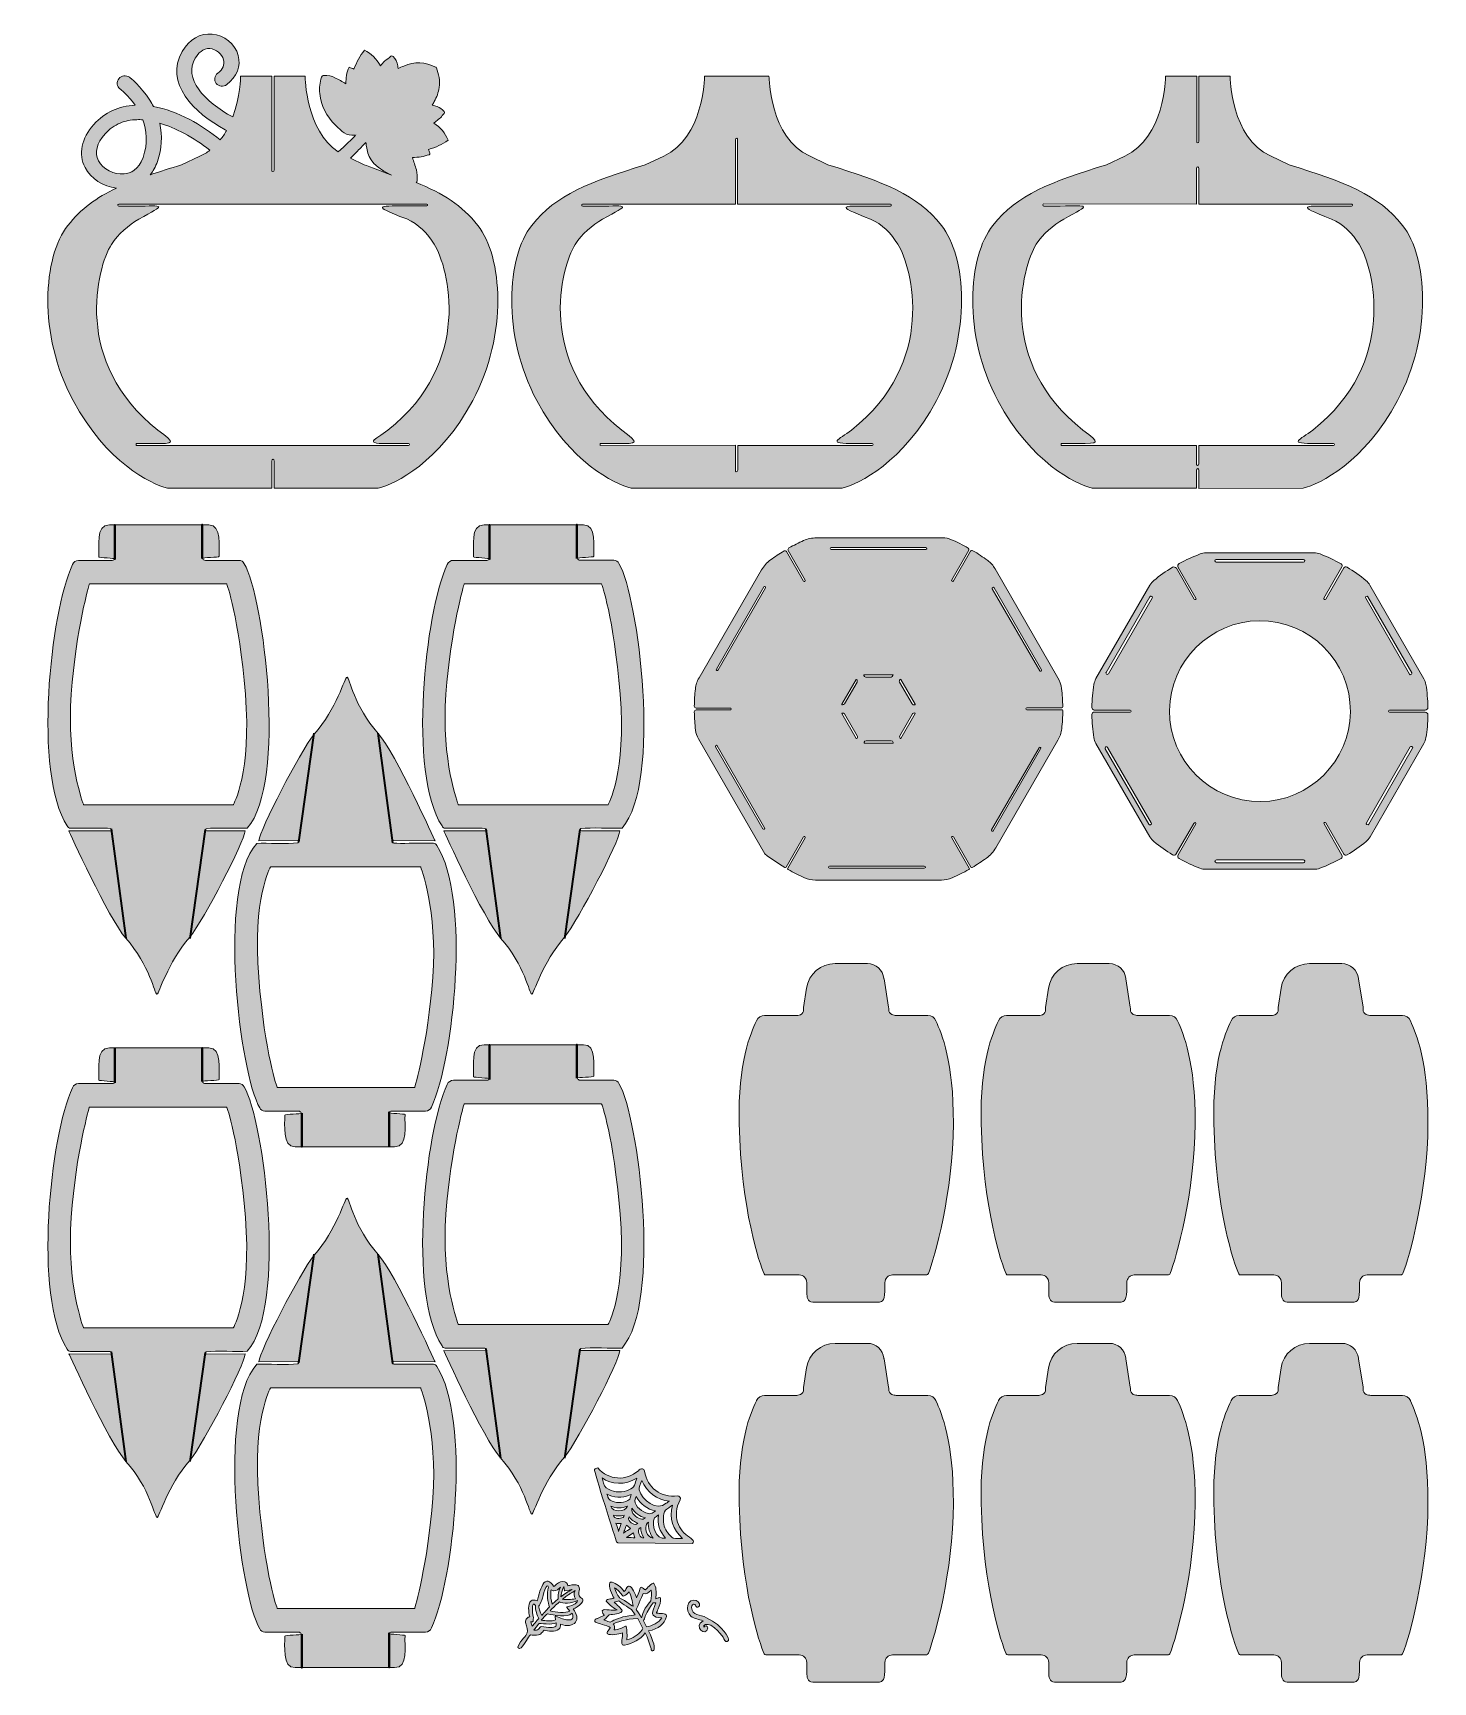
# Model space of a CAD drawing. Header units: inches. Extents: x -0.2 to 22.9, y 0 to 27.3.
import ezdxf

# ---------------------------------------------------------------- set-up
doc = ezdxf.new("R2010")
doc.units = ezdxf.units.IN
doc.header["$MEASUREMENT"] = 0
doc.layers.add('Paper Pumpkin Blank', color=7, linetype='Continuous', lineweight=0)

msp = doc.modelspace()

# ---------------------------------------------------------------- hatches: boundary and pattern name
at = {"layer": 'Paper Pumpkin Blank', "true_color": 0x8dc63f, "transparency": 33554687}
h = msp.add_hatch(color=73, dxfattribs=at)
h.dxf.hatch_style = 2
edge = h.paths.add_edge_path()
edge.add_spline(control_points=[(5.626, 20.719), (5.422, 20.556), (5.176, 20.489), (5.704, 20.497), (5.704, 20.497), (5.971, 20.497), (5.971, 20.497), (5.979, 20.497), (5.986, 20.49), (5.986, 20.482), (5.986, 20.472), (5.979, 20.465), (5.969, 20.465), (5.969, 20.465), (1.463, 20.465), (1.463, 20.465), (1.463, 20.465), (1.463, 20.497), (1.463, 20.497), (1.463, 20.497), (1.744, 20.497), (1.744, 20.497), (2.093, 20.497), (2.124, 20.494), (1.822, 20.719), (0.399, 21.836), (0.811, 23.411), (1.051, 23.794), (1.16, 23.969), (1.333, 24.107), (1.506, 24.211), (1.969, 24.471), (1.94, 24.426), (1.444, 24.428), (1.444, 24.428), (1.176, 24.428), (1.176, 24.428), (1.167, 24.428), (1.16, 24.435), (1.16, 24.444), (1.16, 24.444), (1.16, 24.446), (1.16, 24.446), (1.16, 24.454), (1.167, 24.461), (1.175, 24.461), (1.175, 24.461), (6.272, 24.461), (6.272, 24.461), (6.281, 24.461), (6.286, 24.454), (6.286, 24.447), (6.286, 24.447), (6.286, 24.446), (6.286, 24.446), (6.286, 24.438), (6.279, 24.431), (6.271, 24.431), (6.271, 24.431), (6.001, 24.431), (6.001, 24.431), (5.528, 24.425), (5.283, 24.463), (5.94, 24.214), (6.132, 24.132), (6.286, 23.971), (6.394, 23.797), (6.635, 23.411), (7.047, 21.836), (5.626, 20.719)], knot_values=[0, 0, 0, 0, 1, 1, 1, 2, 2, 2, 3, 3, 3, 4, 4, 4, 5, 5, 5, 6, 6, 6, 7, 7, 7, 8, 8, 8, 9, 9, 9, 10, 10, 10, 11, 11, 11, 12, 12, 12, 13, 13, 13, 14, 14, 14, 15, 15, 15, 16, 16, 16, 17, 17, 17, 18, 18, 18, 19, 19, 19, 20, 20, 20, 21, 21, 21, 22, 22, 22, 23, 23, 23, 23], degree=3, periodic=0)
edge = h.paths.add_edge_path()
edge.add_spline(control_points=[(1.812, 25.164), (1.886, 25.376), (1.899, 25.59), (1.85, 25.799), (2.108, 25.722), (2.407, 25.571), (2.681, 25.351), (2.631, 25.314), (2.576, 25.282), (2.517, 25.256), (2.517, 25.256), (2.213, 25.111), (2.213, 25.111), (2.024, 25.053), (1.853, 24.999), (1.693, 24.944), (1.743, 25.006), (1.783, 25.079), (1.812, 25.164)], knot_values=[0, 0, 0, 0, 1, 1, 1, 2, 2, 2, 3, 3, 3, 4, 4, 4, 5, 5, 5, 6, 6, 6, 6], degree=3, periodic=0)
edge = h.paths.add_edge_path()
edge.add_spline(control_points=[(0.839, 25.179), (0.769, 25.314), (0.807, 25.468), (0.947, 25.624), (1.019, 25.704), (1.103, 25.764), (1.196, 25.803), (1.279, 25.838), (1.371, 25.856), (1.474, 25.858), (1.504, 25.86), (1.538, 25.858), (1.572, 25.854), (1.636, 25.681), (1.658, 25.469), (1.575, 25.232), (1.504, 25.026), (1.365, 24.971), (1.261, 24.961), (1.093, 24.944), (0.911, 25.039), (0.839, 25.179)], knot_values=[0, 0, 0, 0, 1, 1, 1, 2, 2, 2, 3, 3, 3, 4, 4, 4, 5, 5, 5, 6, 6, 6, 7, 7, 7, 7], degree=3, periodic=0)
edge = h.paths.add_edge_path()
edge.add_spline(control_points=[(5.101, 25.317), (5.158, 25.369), (5.21, 25.426), (5.265, 25.482), (5.268, 25.46), (5.268, 25.438), (5.272, 25.415), (5.3, 25.271), (5.311, 25.119), (5.686, 24.942), (5.619, 24.963), (5.307, 25.089), (5.236, 25.111), (5.236, 25.111), (5.007, 25.221), (5.007, 25.221), (5.047, 25.263), (5.081, 25.297), (5.101, 25.317)], knot_values=[0, 0, 0, 0, 1, 1, 1, 2, 2, 2, 3, 3, 3, 4, 4, 4, 5, 5, 5, 6, 6, 6, 6], degree=3, periodic=0)
edge = h.paths.add_edge_path()
edge.add_spline(control_points=[(5.101, 25.614), (5.101, 25.614), (5.1, 25.613), (5.101, 25.614), (5.1, 25.614), (5.101, 25.614), (5.101, 25.614)], knot_values=[0, 0, 0, 0, 1, 1, 1, 2, 2, 2, 2], degree=3, periodic=0)
edge = h.paths.add_edge_path()
edge.add_spline(control_points=[(7.117, 24.107), (6.856, 24.439), (6.535, 24.64), (6.093, 24.818), (6.103, 24.824), (6.107, 24.831), (6.11, 24.844), (6.119, 24.907), (6.115, 24.968), (6.099, 25.029), (6.079, 25.097), (6.056, 25.165), (6.035, 25.232), (6.081, 25.235), (6.131, 25.236), (6.179, 25.243), (6.224, 25.25), (6.267, 25.265), (6.31, 25.278), (6.325, 25.282), (6.329, 25.292), (6.321, 25.308), (6.312, 25.325), (6.308, 25.344), (6.301, 25.364), (6.418, 25.403), (6.529, 25.444), (6.626, 25.518), (6.576, 25.638), (6.496, 25.729), (6.389, 25.803), (6.403, 25.814), (6.414, 25.822), (6.425, 25.831), (6.475, 25.868), (6.522, 25.91), (6.557, 25.963), (6.565, 25.975), (6.565, 25.983), (6.557, 25.994), (6.528, 26.033), (6.489, 26.06), (6.443, 26.075), (6.418, 26.083), (6.392, 26.089), (6.361, 26.096), (6.374, 26.118), (6.383, 26.139), (6.394, 26.16), (6.435, 26.232), (6.465, 26.307), (6.478, 26.39), (6.493, 26.504), (6.469, 26.613), (6.431, 26.718), (6.429, 26.722), (6.424, 26.728), (6.418, 26.729), (6.244, 26.814), (6.069, 26.828), (5.89, 26.746), (5.86, 26.732), (5.829, 26.718), (5.796, 26.704), (5.793, 26.722), (5.792, 26.736), (5.79, 26.75), (5.782, 26.811), (5.76, 26.864), (5.713, 26.906), (5.701, 26.917), (5.69, 26.919), (5.678, 26.908), (5.643, 26.881), (5.607, 26.854), (5.574, 26.825), (5.55, 26.804), (5.531, 26.778), (5.506, 26.751), (5.44, 26.864), (5.356, 26.953), (5.239, 27.008), (5.161, 26.914), (5.11, 26.808), (5.064, 26.694), (5.039, 26.706), (5.014, 26.715), (4.989, 26.726), (4.936, 26.639), (4.933, 26.544), (4.933, 26.453), (4.872, 26.486), (4.812, 26.522), (4.751, 26.553), (4.696, 26.581), (4.635, 26.594), (4.571, 26.592), (4.55, 26.59), (4.539, 26.583), (4.531, 26.563), (4.5, 26.475), (4.489, 26.383), (4.499, 26.292), (4.521, 26.086), (4.613, 25.913), (4.76, 25.768), (4.876, 25.654), (4.925, 25.593), (5.089, 25.599), (5.04, 25.54), (4.919, 25.435), (4.806, 25.324), (4.271, 25.679), (4.257, 26.558), (4.257, 26.565), (4.257, 26.565), (4.257, 26.578), (4.257, 26.578), (4.257, 26.578), (3.743, 26.578), (3.743, 26.578), (3.743, 26.578), (3.743, 25.026), (3.743, 25.026), (3.74, 25.008), (3.738, 24.996), (3.719, 24.999), (3.706, 25), (3.707, 25.013), (3.706, 25.026), (3.706, 25.026), (3.706, 26.579), (3.706, 26.579), (3.706, 26.579), (3.189, 26.579), (3.189, 26.579), (3.189, 26.579), (3.189, 26.567), (3.189, 26.567), (3.189, 26.563), (3.183, 26.238), (3.06, 25.903), (2.824, 26.028), (2.619, 26.192), (2.503, 26.351), (2.365, 26.54), (2.344, 26.711), (2.44, 26.876), (2.486, 26.954), (2.565, 27.046), (2.683, 27.035), (2.785, 27.025), (2.881, 26.946), (2.907, 26.85), (2.929, 26.768), (2.897, 26.692), (2.811, 26.626), (2.756, 26.585), (2.744, 26.508), (2.786, 26.457), (2.828, 26.406), (2.906, 26.397), (2.961, 26.44), (3.129, 26.568), (3.197, 26.744), (3.149, 26.921), (3.099, 27.11), (2.921, 27.256), (2.718, 27.275), (2.521, 27.293), (2.342, 27.189), (2.225, 26.989), (1.921, 26.468), (2.418, 25.964), (2.936, 25.69), (2.943, 25.686), (2.951, 25.683), (2.958, 25.681), (2.928, 25.626), (2.893, 25.575), (2.854, 25.525), (2.553, 25.767), (2.15, 26.004), (1.746, 26.076), (1.728, 26.111), (1.708, 26.146), (1.688, 26.179), (1.539, 26.417), (1.357, 26.554), (1.349, 26.56), (1.294, 26.6), (1.217, 26.589), (1.174, 26.536), (1.131, 26.483), (1.138, 26.408), (1.192, 26.368), (1.204, 26.36), (1.331, 26.263), (1.444, 26.099), (1.171, 26.085), (0.942, 25.978), (0.761, 25.778), (0.554, 25.547), (0.5, 25.288), (0.614, 25.067), (0.71, 24.881), (0.915, 24.75), (1.133, 24.725), (0.803, 24.568), (0.547, 24.382), (0.331, 24.108), (-0.078, 23.594), (-0.174, 22.31), (0.417, 21.21), (0.969, 20.178), (1.696, 19.836), (1.978, 19.757), (1.978, 19.757), (3.704, 19.757), (3.704, 19.757), (3.704, 19.757), (3.704, 20.208), (3.704, 20.208), (3.706, 20.221), (3.71, 20.236), (3.725, 20.238), (3.742, 20.238), (3.743, 20.218), (3.743, 20.208), (3.743, 20.208), (3.743, 19.756), (3.743, 19.756), (3.743, 19.756), (5.469, 19.756), (5.469, 19.756), (5.751, 19.835), (6.478, 20.176), (7.031, 21.208), (7.619, 22.307), (7.524, 23.593), (7.117, 24.107)], knot_values=[0, 0, 0, 0, 1, 1, 1, 2, 2, 2, 3, 3, 3, 4, 4, 4, 5, 5, 5, 6, 6, 6, 7, 7, 7, 8, 8, 8, 9, 9, 9, 10, 10, 10, 11, 11, 11, 12, 12, 12, 13, 13, 13, 14, 14, 14, 15, 15, 15, 16, 16, 16, 17, 17, 17, 18, 18, 18, 19, 19, 19, 20, 20, 20, 21, 21, 21, 22, 22, 22, 23, 23, 23, 24, 24, 24, 25, 25, 25, 26, 26, 26, 27, 27, 27, 28, 28, 28, 29, 29, 29, 30, 30, 30, 31, 31, 31, 32, 32, 32, 33, 33, 33, 34, 34, 34, 35, 35, 35, 36, 36, 36, 37, 37, 37, 38, 38, 38, 39, 39, 39, 40, 40, 40, 41, 41, 41, 42, 42, 42, 43, 43, 43, 44, 44, 44, 45, 45, 45, 46, 46, 46, 47, 47, 47, 48, 48, 48, 49, 49, 49, 50, 50, 50, 51, 51, 51, 52, 52, 52, 53, 53, 53, 54, 54, 54, 55, 55, 55, 56, 56, 56, 57, 57, 57, 58, 58, 58, 59, 59, 59, 60, 60, 60, 61, 61, 61, 62, 62, 62, 63, 63, 63, 64, 64, 64, 65, 65, 65, 66, 66, 66, 67, 67, 67, 68, 68, 68, 69, 69, 69, 70, 70, 70, 71, 71, 71, 72, 72, 72, 73, 73, 73, 74, 74, 74, 75, 75, 75, 76, 76, 76, 77, 77, 77, 78, 78, 78, 79, 79, 79, 80, 80, 80, 80], degree=3, periodic=0)
h = msp.add_hatch(color=73, dxfattribs=at)
h.dxf.hatch_style = 2
edge = h.paths.add_edge_path()
edge.add_spline(control_points=[(11.379, 24.461), (11.379, 24.461), (11.379, 25.522), (11.379, 25.522), (11.382, 25.54), (11.385, 25.553), (11.403, 25.55), (11.417, 25.547), (11.415, 25.536), (11.417, 25.522), (11.417, 25.522), (11.417, 24.46), (11.417, 24.46), (11.417, 24.46), (13.947, 24.46), (13.947, 24.46), (13.956, 24.46), (13.961, 24.453), (13.961, 24.446), (13.961, 24.446), (13.961, 24.444), (13.961, 24.444), (13.961, 24.436), (13.954, 24.429), (13.946, 24.429), (13.946, 24.429), (13.676, 24.429), (13.676, 24.429), (13.203, 24.424), (12.958, 24.461), (13.615, 24.213), (13.807, 24.131), (13.961, 23.969), (14.069, 23.796), (14.31, 23.413), (14.722, 21.837), (13.301, 20.721), (13.097, 20.557), (12.851, 20.49), (13.379, 20.499), (13.379, 20.499), (13.646, 20.499), (13.646, 20.499), (13.654, 20.499), (13.661, 20.492), (13.661, 20.483), (13.661, 20.483), (13.661, 20.483), (13.661, 20.483), (13.661, 20.474), (13.654, 20.467), (13.644, 20.467), (13.644, 20.467), (11.418, 20.467), (11.418, 20.467), (11.418, 20.467), (11.418, 20.057), (11.418, 20.057), (11.415, 20.039), (11.412, 20.026), (11.394, 20.029), (11.381, 20.032), (11.382, 20.043), (11.381, 20.057), (11.381, 20.057), (11.381, 20.468), (11.381, 20.468), (11.381, 20.468), (9.139, 20.465), (9.139, 20.465), (9.139, 20.465), (9.139, 20.497), (9.139, 20.497), (9.139, 20.497), (9.421, 20.497), (9.421, 20.497), (9.769, 20.497), (9.8, 20.494), (9.499, 20.719), (8.075, 21.836), (8.487, 23.411), (8.728, 23.794), (8.836, 23.969), (9.01, 24.107), (9.182, 24.211), (9.647, 24.471), (9.617, 24.426), (9.121, 24.428), (9.121, 24.428), (8.853, 24.428), (8.853, 24.428), (8.843, 24.428), (8.836, 24.435), (8.836, 24.444), (8.836, 24.444), (8.836, 24.446), (8.836, 24.446), (8.836, 24.454), (8.843, 24.461), (8.851, 24.461), (8.851, 24.461), (11.379, 24.461), (11.379, 24.461)], knot_values=[0, 0, 0, 0, 1, 1, 1, 2, 2, 2, 3, 3, 3, 4, 4, 4, 5, 5, 5, 6, 6, 6, 7, 7, 7, 8, 8, 8, 9, 9, 9, 10, 10, 10, 11, 11, 11, 12, 12, 12, 13, 13, 13, 14, 14, 14, 15, 15, 15, 16, 16, 16, 17, 17, 17, 18, 18, 18, 19, 19, 19, 20, 20, 20, 21, 21, 21, 22, 22, 22, 23, 23, 23, 24, 24, 24, 25, 25, 25, 26, 26, 26, 27, 27, 27, 28, 28, 28, 29, 29, 29, 30, 30, 30, 31, 31, 31, 32, 32, 32, 33, 33, 33, 34, 34, 34, 34], degree=3, periodic=0)
edge = h.paths.add_edge_path()
edge.add_spline(control_points=[(13.146, 19.756), (13.428, 19.835), (14.154, 20.176), (14.707, 21.208), (15.296, 22.307), (15.2, 23.593), (14.793, 24.107), (14.386, 24.622), (13.837, 24.825), (12.912, 25.111), (12.912, 25.111), (12.607, 25.257), (12.607, 25.257), (11.951, 25.55), (11.936, 26.56), (11.936, 26.567), (11.936, 26.567), (11.936, 26.579), (11.936, 26.579), (11.936, 26.579), (10.868, 26.579), (10.868, 26.579), (10.868, 26.579), (10.868, 26.567), (10.868, 26.567), (10.868, 26.56), (10.851, 25.547), (10.193, 25.256), (10.193, 25.256), (9.889, 25.111), (9.889, 25.111), (8.964, 24.826), (8.415, 24.622), (8.008, 24.107), (7.6, 23.593), (7.504, 22.308), (8.094, 21.208), (8.647, 20.176), (9.374, 19.835), (9.656, 19.756), (9.656, 19.756), (13.146, 19.756), (13.146, 19.756)], knot_values=[0, 0, 0, 0, 1, 1, 1, 2, 2, 2, 3, 3, 3, 4, 4, 4, 5, 5, 5, 6, 6, 6, 7, 7, 7, 8, 8, 8, 9, 9, 9, 10, 10, 10, 11, 11, 11, 12, 12, 12, 13, 13, 13, 14, 14, 14, 14], degree=3, periodic=0)
h = msp.add_hatch(color=73, dxfattribs=at)
h.dxf.hatch_style = 2
edge = h.paths.add_edge_path()
edge.add_spline(control_points=[(19.051, 20.463), (19.051, 20.463), (19.051, 20.164), (19.051, 20.164), (19.049, 20.146), (19.046, 20.133), (19.028, 20.136), (19.012, 20.139), (19.015, 20.15), (19.014, 20.164), (19.014, 20.164), (19.014, 20.464), (19.014, 20.464), (19.014, 20.464), (16.772, 20.467), (16.772, 20.467), (16.772, 20.467), (16.772, 20.499), (16.772, 20.499), (16.772, 20.499), (17.054, 20.499), (17.054, 20.499), (17.403, 20.499), (17.433, 20.496), (17.132, 20.721), (15.708, 21.837), (16.121, 23.413), (16.361, 23.796), (16.469, 23.971), (16.643, 24.108), (16.815, 24.213), (17.279, 24.472), (17.25, 24.428), (16.754, 24.429), (16.754, 24.429), (16.486, 24.429), (16.486, 24.429), (16.476, 24.429), (16.469, 24.436), (16.469, 24.446), (16.469, 24.446), (16.469, 24.447), (16.469, 24.447), (16.469, 24.456), (16.476, 24.463), (16.485, 24.463), (16.485, 24.463), (19.012, 24.46), (19.012, 24.46), (19.012, 24.46), (19.012, 25.049), (19.012, 25.049), (19.015, 25.067), (19.018, 25.079), (19.036, 25.076), (19.051, 25.075), (19.049, 25.063), (19.05, 25.049), (19.05, 25.049), (19.05, 24.457), (19.05, 24.457), (19.05, 24.457), (21.582, 24.46), (21.582, 24.46), (21.59, 24.46), (21.596, 24.453), (21.596, 24.446), (21.596, 24.446), (21.596, 24.444), (21.596, 24.444), (21.596, 24.436), (21.589, 24.429), (21.581, 24.429), (21.581, 24.429), (21.311, 24.429), (21.311, 24.429), (20.838, 24.424), (20.593, 24.461), (21.25, 24.213), (21.442, 24.131), (21.596, 23.969), (21.704, 23.796), (21.944, 23.413), (22.357, 21.837), (20.936, 20.721), (20.732, 20.557), (20.486, 20.49), (21.014, 20.499), (21.014, 20.499), (21.281, 20.499), (21.281, 20.499), (21.289, 20.499), (21.296, 20.492), (21.296, 20.483), (21.296, 20.483), (21.296, 20.483), (21.296, 20.483), (21.296, 20.474), (21.289, 20.467), (21.279, 20.467), (21.279, 20.467), (19.051, 20.463), (19.051, 20.463)], knot_values=[0, 0, 0, 0, 1, 1, 1, 2, 2, 2, 3, 3, 3, 4, 4, 4, 5, 5, 5, 6, 6, 6, 7, 7, 7, 8, 8, 8, 9, 9, 9, 10, 10, 10, 11, 11, 11, 12, 12, 12, 13, 13, 13, 14, 14, 14, 15, 15, 15, 16, 16, 16, 17, 17, 17, 18, 18, 18, 19, 19, 19, 20, 20, 20, 21, 21, 21, 22, 22, 22, 23, 23, 23, 24, 24, 24, 25, 25, 25, 26, 26, 26, 27, 27, 27, 28, 28, 28, 29, 29, 29, 30, 30, 30, 31, 31, 31, 32, 32, 32, 33, 33, 33, 34, 34, 34, 34], degree=3, periodic=0)
edge = h.paths.add_edge_path()
edge.add_spline(control_points=[(20.778, 19.756), (21.06, 19.835), (21.786, 20.176), (22.339, 21.208), (22.928, 22.307), (22.832, 23.593), (22.425, 24.107), (22.018, 24.622), (21.469, 24.825), (20.544, 25.111), (20.544, 25.111), (20.239, 25.257), (20.239, 25.257), (19.583, 25.55), (19.568, 26.56), (19.568, 26.567), (19.568, 26.567), (19.568, 26.579), (19.568, 26.579), (19.568, 26.579), (19.054, 26.579), (19.054, 26.579), (19.054, 26.579), (19.054, 25.5), (19.054, 25.5), (19.051, 25.482), (19.049, 25.469), (19.031, 25.472), (19.015, 25.474), (19.018, 25.486), (19.017, 25.5), (19.017, 25.5), (19.017, 26.579), (19.017, 26.579), (19.017, 26.579), (18.5, 26.579), (18.5, 26.579), (18.5, 26.579), (18.5, 26.567), (18.5, 26.567), (18.5, 26.56), (18.483, 25.547), (17.825, 25.256), (17.825, 25.256), (17.521, 25.111), (17.521, 25.111), (16.596, 24.826), (16.047, 24.622), (15.64, 24.107), (15.232, 23.593), (15.136, 22.308), (15.726, 21.208), (16.279, 20.176), (17.006, 19.835), (17.287, 19.756), (17.287, 19.756), (19.012, 19.756), (19.012, 19.756), (19.012, 19.756), (19.012, 20.054), (19.012, 20.054), (19.014, 20.067), (19.018, 20.082), (19.033, 20.083), (19.05, 20.083), (19.051, 20.064), (19.051, 20.054), (19.051, 20.054), (19.051, 19.754), (19.051, 19.754), (19.051, 19.754), (20.778, 19.756), (20.778, 19.756), (20.778, 19.756), (20.778, 19.756), (20.778, 19.756)], knot_values=[0, 0, 0, 0, 1, 1, 1, 2, 2, 2, 3, 3, 3, 4, 4, 4, 5, 5, 5, 6, 6, 6, 7, 7, 7, 8, 8, 8, 9, 9, 9, 10, 10, 10, 11, 11, 11, 12, 12, 12, 13, 13, 13, 14, 14, 14, 15, 15, 15, 16, 16, 16, 17, 17, 17, 18, 18, 18, 19, 19, 19, 20, 20, 20, 21, 21, 21, 22, 22, 22, 23, 23, 23, 24, 24, 24, 25, 25, 25, 25], degree=3, periodic=0)
at = {"layer": 'Paper Pumpkin Blank', "true_color": 0xf7941d, "transparency": 33554687}
h = msp.add_hatch(color=30, dxfattribs=at)
h.dxf.hatch_style = 2
edge = h.paths.add_edge_path()
edge.add_spline(control_points=[(0.386, 16.346), (0.468, 17.454), (0.688, 18.174), (0.688, 18.174), (0.688, 18.174), (2.961, 18.174), (2.961, 18.174), (2.961, 18.174), (3.161, 17.65), (3.268, 16.346), (3.375, 15.042), (3.069, 14.518), (3.069, 14.518), (3.069, 14.518), (0.59, 14.518), (0.59, 14.518), (0.59, 14.518), (0.304, 15.239), (0.386, 16.346)], knot_values=[0, 0, 0, 0, 1, 1, 1, 2, 2, 2, 3, 3, 3, 4, 4, 4, 5, 5, 5, 6, 6, 6, 6], degree=3, periodic=0)
edge = h.paths.add_edge_path()
edge.add_spline(control_points=[(0.321, 14.167), (0.329, 14.144), (0.349, 14.131), (0.372, 14.131), (0.372, 14.131), (0.642, 14.131), (0.642, 14.131), (0.668, 14.128), (1.036, 14.139), (1.049, 14.122), (1.067, 14.114), (1.058, 14.086), (1.039, 14.086), (1.039, 14.086), (0.347, 14.088), (0.347, 14.088), (0.347, 14.088), (1, 12.638), (1.29, 12.31), (1.688, 11.862), (1.767, 11.381), (1.804, 11.381), (1.84, 11.381), (1.976, 11.903), (2.347, 12.324), (2.59, 12.629), (3.247, 13.903), (3.265, 14.088), (3.265, 14.088), (2.626, 14.086), (2.626, 14.086), (2.607, 14.086), (2.6, 14.114), (2.618, 14.122), (2.793, 14.143), (3.124, 14.124), (3.299, 14.131), (3.965, 14.888), (3.571, 17.967), (3.249, 18.508), (3.232, 18.542), (3.199, 18.564), (3.162, 18.564), (3.162, 18.564), (2.607, 18.564), (2.607, 18.564), (2.582, 18.564), (2.568, 18.576), (2.56, 18.593), (2.55, 18.617), (2.833, 18.607), (2.835, 18.631), (2.825, 18.774), (2.886, 19.156), (2.662, 19.151), (2.662, 19.151), (1.018, 19.151), (1.018, 19.151), (0.778, 19.153), (0.857, 18.783), (0.842, 18.619), (0.842, 18.608), (1.117, 18.597), (1.111, 18.589), (1.101, 18.574), (1.085, 18.562), (1.065, 18.562), (1.065, 18.562), (0.507, 18.562), (0.507, 18.562), (0.464, 18.562), (0.424, 18.536), (0.407, 18.494), (0.04, 17.704), (-0.247, 15.039), (0.321, 14.167)], knot_values=[0, 0, 0, 0, 1, 1, 1, 2, 2, 2, 3, 3, 3, 4, 4, 4, 5, 5, 5, 6, 6, 6, 7, 7, 7, 8, 8, 8, 9, 9, 9, 10, 10, 10, 11, 11, 11, 12, 12, 12, 13, 13, 13, 14, 14, 14, 15, 15, 15, 16, 16, 16, 17, 17, 17, 18, 18, 18, 19, 19, 19, 20, 20, 20, 21, 21, 21, 22, 22, 22, 23, 23, 23, 24, 24, 24, 25, 25, 25, 25], degree=3, periodic=0)
h = msp.add_hatch(color=30, dxfattribs=at)
h.dxf.hatch_style = 2
edge = h.paths.add_edge_path()
edge.add_spline(control_points=[(6.589, 16.346), (6.671, 17.454), (6.89, 18.174), (6.89, 18.174), (6.89, 18.174), (9.164, 18.174), (9.164, 18.174), (9.164, 18.174), (9.364, 17.65), (9.471, 16.346), (9.578, 15.042), (9.272, 14.518), (9.272, 14.518), (9.272, 14.518), (6.793, 14.518), (6.793, 14.518), (6.793, 14.518), (6.507, 15.239), (6.589, 16.346)], knot_values=[0, 0, 0, 0, 1, 1, 1, 2, 2, 2, 3, 3, 3, 4, 4, 4, 5, 5, 5, 6, 6, 6, 6], degree=3, periodic=0)
edge = h.paths.add_edge_path()
edge.add_spline(control_points=[(6.524, 14.167), (6.532, 14.144), (6.551, 14.131), (6.575, 14.131), (6.575, 14.131), (6.844, 14.131), (6.844, 14.131), (6.871, 14.128), (7.239, 14.139), (7.251, 14.122), (7.269, 14.114), (7.261, 14.086), (7.242, 14.086), (7.242, 14.086), (6.551, 14.089), (6.551, 14.089), (6.551, 14.089), (7.204, 12.639), (7.494, 12.311), (7.892, 11.864), (7.971, 11.382), (8.008, 11.382), (8.044, 11.382), (8.181, 11.904), (8.551, 12.325), (8.794, 12.631), (9.451, 13.904), (9.469, 14.089), (9.469, 14.089), (8.831, 14.088), (8.831, 14.088), (8.811, 14.088), (8.804, 14.115), (8.822, 14.124), (8.997, 14.144), (9.328, 14.125), (9.503, 14.132), (10.169, 14.889), (9.775, 17.968), (9.453, 18.51), (9.436, 18.543), (9.403, 18.565), (9.367, 18.565), (9.367, 18.565), (8.811, 18.565), (8.811, 18.565), (8.786, 18.565), (8.772, 18.578), (8.764, 18.594), (8.754, 18.618), (9.038, 18.608), (9.039, 18.632), (9.029, 18.775), (9.09, 19.157), (8.867, 19.153), (8.867, 19.153), (7.221, 19.153), (7.221, 19.153), (6.981, 19.154), (7.06, 18.785), (7.044, 18.621), (7.044, 18.61), (7.319, 18.599), (7.314, 18.59), (7.304, 18.575), (7.288, 18.564), (7.268, 18.564), (7.268, 18.564), (6.711, 18.564), (6.711, 18.564), (6.668, 18.564), (6.628, 18.537), (6.611, 18.496), (6.243, 17.704), (5.956, 15.039), (6.524, 14.167)], knot_values=[0, 0, 0, 0, 1, 1, 1, 2, 2, 2, 3, 3, 3, 4, 4, 4, 5, 5, 5, 6, 6, 6, 7, 7, 7, 8, 8, 8, 9, 9, 9, 10, 10, 10, 11, 11, 11, 12, 12, 12, 13, 13, 13, 14, 14, 14, 15, 15, 15, 16, 16, 16, 17, 17, 17, 18, 18, 18, 19, 19, 19, 20, 20, 20, 21, 21, 21, 22, 22, 22, 23, 23, 23, 24, 24, 24, 25, 25, 25, 25], degree=3, periodic=0)
h = msp.add_hatch(color=30, dxfattribs=at)
h.dxf.hatch_style = 2
edge = h.paths.add_edge_path()
edge.add_spline(control_points=[(13.542, 15.576), (13.542, 15.576), (13.958, 15.576), (13.958, 15.576), (13.975, 15.576), (13.989, 15.564), (13.992, 15.549), (13.992, 15.546), (13.993, 15.544), (13.993, 15.544), (13.993, 15.543), (13.99, 15.54), (13.989, 15.54), (13.989, 15.54), (13.514, 15.54), (13.514, 15.54), (13.511, 15.54), (13.508, 15.542), (13.51, 15.544), (13.51, 15.546), (13.51, 15.547), (13.513, 15.553), (13.513, 15.565), (13.526, 15.576), (13.542, 15.576)], knot_values=[0, 0, 0, 0, 1, 1, 1, 2, 2, 2, 3, 3, 3, 4, 4, 4, 5, 5, 5, 6, 6, 6, 7, 7, 7, 8, 8, 8, 8], degree=3, periodic=0)
edge = h.paths.add_edge_path()
edge.add_spline(control_points=[(15.621, 14.104), (15.621, 14.104), (16.406, 15.462), (16.406, 15.462), (16.41, 15.471), (16.419, 15.474), (16.428, 15.468), (16.436, 15.464), (16.439, 15.454), (16.433, 15.446), (16.433, 15.446), (15.649, 14.088), (15.649, 14.088), (15.644, 14.079), (15.635, 14.076), (15.626, 14.082), (15.619, 14.086), (15.617, 14.096), (15.621, 14.104)], knot_values=[0, 0, 0, 0, 1, 1, 1, 2, 2, 2, 3, 3, 3, 4, 4, 4, 5, 5, 5, 6, 6, 6, 6], degree=3, periodic=0)
edge = h.paths.add_edge_path()
edge.add_spline(control_points=[(15.639, 18.117), (15.647, 18.121), (15.657, 18.119), (15.661, 18.111), (15.661, 18.111), (16.446, 16.753), (16.446, 16.753), (16.45, 16.746), (16.447, 16.736), (16.44, 16.731), (16.432, 16.726), (16.422, 16.728), (16.418, 16.736), (16.418, 16.736), (15.633, 18.094), (15.633, 18.094), (15.629, 18.103), (15.631, 18.113), (15.639, 18.117)], knot_values=[0, 0, 0, 0, 1, 1, 1, 2, 2, 2, 3, 3, 3, 4, 4, 4, 5, 5, 5, 6, 6, 6, 6], degree=3, periodic=0)
edge = h.paths.add_edge_path()
edge.add_spline(control_points=[(14.533, 18.742), (14.533, 18.742), (12.964, 18.742), (12.964, 18.742), (12.954, 18.742), (12.947, 18.749), (12.947, 18.758), (12.947, 18.767), (12.954, 18.774), (12.964, 18.774), (12.964, 18.774), (14.532, 18.774), (14.532, 18.774), (14.542, 18.774), (14.549, 18.767), (14.549, 18.757), (14.549, 18.749), (14.542, 18.742), (14.533, 18.742)], knot_values=[0, 0, 0, 0, 1, 1, 1, 2, 2, 2, 3, 3, 3, 4, 4, 4, 5, 5, 5, 6, 6, 6, 6], degree=3, periodic=0)
edge = h.paths.add_edge_path()
edge.add_spline(control_points=[(14.357, 16.028), (14.357, 16.028), (14.119, 15.617), (14.119, 15.617), (14.118, 15.614), (14.115, 15.614), (14.114, 15.614), (14.112, 15.614), (14.112, 15.615), (14.108, 15.621), (14.097, 15.632), (14.096, 15.649), (14.103, 15.661), (14.103, 15.661), (14.311, 16.022), (14.311, 16.022), (14.319, 16.036), (14.337, 16.043), (14.353, 16.036), (14.356, 16.035), (14.356, 16.035), (14.357, 16.035), (14.358, 16.032), (14.358, 16.029), (14.357, 16.028)], knot_values=[0, 0, 0, 0, 1, 1, 1, 2, 2, 2, 3, 3, 3, 4, 4, 4, 5, 5, 5, 6, 6, 6, 7, 7, 7, 8, 8, 8, 8], degree=3, periodic=0)
edge = h.paths.add_edge_path()
edge.add_spline(control_points=[(14.356, 16.175), (14.354, 16.175), (14.353, 16.175), (14.343, 16.172), (14.329, 16.169), (14.314, 16.175), (14.306, 16.188), (14.306, 16.188), (14.097, 16.547), (14.097, 16.547), (14.089, 16.562), (14.093, 16.582), (14.108, 16.592), (14.111, 16.593), (14.111, 16.594), (14.112, 16.594), (14.114, 16.596), (14.117, 16.594), (14.118, 16.592), (14.118, 16.592), (14.356, 16.181), (14.356, 16.181), (14.358, 16.178), (14.358, 16.175), (14.356, 16.175)], knot_values=[0, 0, 0, 0, 1, 1, 1, 2, 2, 2, 3, 3, 3, 4, 4, 4, 5, 5, 5, 6, 6, 6, 7, 7, 7, 8, 8, 8, 8], degree=3, periodic=0)
edge = h.paths.add_edge_path()
edge.add_spline(control_points=[(13.957, 16.632), (13.957, 16.632), (13.54, 16.632), (13.54, 16.632), (13.524, 16.632), (13.51, 16.644), (13.507, 16.66), (13.507, 16.663), (13.506, 16.664), (13.506, 16.664), (13.506, 16.665), (13.508, 16.668), (13.51, 16.668), (13.51, 16.668), (13.985, 16.668), (13.985, 16.668), (13.988, 16.668), (13.99, 16.667), (13.989, 16.664), (13.989, 16.663), (13.989, 16.661), (13.986, 16.656), (13.985, 16.643), (13.972, 16.632), (13.957, 16.632)], knot_values=[0, 0, 0, 0, 1, 1, 1, 2, 2, 2, 3, 3, 3, 4, 4, 4, 5, 5, 5, 6, 6, 6, 7, 7, 7, 8, 8, 8, 8], degree=3, periodic=0)
edge = h.paths.add_edge_path()
edge.add_spline(control_points=[(13.394, 15.658), (13.403, 15.643), (13.4, 15.622), (13.385, 15.614), (13.385, 15.614), (13.385, 15.614), (13.385, 15.614), (13.385, 15.614), (13.385, 15.614), (13.385, 15.614), (13.383, 15.613), (13.381, 15.614), (13.379, 15.617), (13.379, 15.617), (13.14, 16.028), (13.14, 16.028), (13.139, 16.031), (13.139, 16.033), (13.142, 16.033), (13.143, 16.035), (13.146, 16.035), (13.147, 16.036), (13.161, 16.04), (13.178, 16.033), (13.185, 16.021), (13.185, 16.021), (13.394, 15.658), (13.394, 15.658)], knot_values=[0, 0, 0, 0, 1, 1, 1, 2, 2, 2, 3, 3, 3, 4, 4, 4, 5, 5, 5, 6, 6, 6, 7, 7, 7, 8, 8, 8, 9, 9, 9, 9], degree=3, periodic=0)
edge = h.paths.add_edge_path()
edge.add_spline(control_points=[(13.185, 16.19), (13.178, 16.179), (13.165, 16.172), (13.153, 16.174), (13.144, 16.175), (13.143, 16.174), (13.142, 16.175), (13.142, 16.175), (13.142, 16.175), (13.142, 16.175), (13.14, 16.176), (13.14, 16.179), (13.142, 16.181), (13.142, 16.181), (13.379, 16.592), (13.379, 16.592), (13.381, 16.594), (13.383, 16.594), (13.385, 16.594), (13.385, 16.594), (13.385, 16.594), (13.386, 16.593), (13.399, 16.582), (13.403, 16.565), (13.394, 16.55), (13.394, 16.55), (13.185, 16.19), (13.185, 16.19)], knot_values=[0, 0, 0, 0, 1, 1, 1, 2, 2, 2, 3, 3, 3, 4, 4, 4, 5, 5, 5, 6, 6, 6, 7, 7, 7, 8, 8, 8, 9, 9, 9, 9], degree=3, periodic=0)
edge = h.paths.add_edge_path()
edge.add_spline(control_points=[(14.507, 13.467), (14.507, 13.467), (12.939, 13.467), (12.939, 13.467), (12.929, 13.467), (12.922, 13.474), (12.922, 13.483), (12.922, 13.492), (12.929, 13.499), (12.939, 13.499), (12.939, 13.499), (14.507, 13.499), (14.507, 13.499), (14.517, 13.499), (14.524, 13.492), (14.524, 13.482), (14.522, 13.474), (14.515, 13.467), (14.507, 13.467)], knot_values=[0, 0, 0, 0, 1, 1, 1, 2, 2, 2, 3, 3, 3, 4, 4, 4, 5, 5, 5, 6, 6, 6, 6], degree=3, periodic=0)
edge = h.paths.add_edge_path()
edge.add_spline(control_points=[(11.878, 18.107), (11.878, 18.107), (11.094, 16.749), (11.094, 16.749), (11.09, 16.74), (11.081, 16.738), (11.072, 16.743), (11.064, 16.749), (11.061, 16.757), (11.067, 16.765), (11.067, 16.765), (11.851, 18.124), (11.851, 18.124), (11.856, 18.132), (11.865, 18.135), (11.874, 18.129), (11.881, 18.124), (11.883, 18.114), (11.878, 18.107)], knot_values=[0, 0, 0, 0, 1, 1, 1, 2, 2, 2, 3, 3, 3, 4, 4, 4, 5, 5, 5, 6, 6, 6, 6], degree=3, periodic=0)
edge = h.paths.add_edge_path()
edge.add_spline(control_points=[(11.857, 14.115), (11.849, 14.111), (11.839, 14.112), (11.835, 14.121), (11.835, 14.121), (11.05, 15.479), (11.05, 15.479), (11.046, 15.486), (11.049, 15.496), (11.056, 15.501), (11.064, 15.506), (11.074, 15.504), (11.078, 15.496), (11.078, 15.496), (11.862, 14.138), (11.862, 14.138), (11.868, 14.129), (11.865, 14.121), (11.857, 14.115)], knot_values=[0, 0, 0, 0, 1, 1, 1, 2, 2, 2, 3, 3, 3, 4, 4, 4, 5, 5, 5, 6, 6, 6, 6], degree=3, periodic=0)
edge = h.paths.add_edge_path()
edge.add_spline(control_points=[(16.782, 15.776), (16.793, 15.876), (16.799, 15.975), (16.799, 16.075), (16.799, 16.085), (16.792, 16.092), (16.782, 16.092), (16.782, 16.092), (16.203, 16.092), (16.203, 16.092), (16.193, 16.092), (16.186, 16.099), (16.186, 16.108), (16.186, 16.117), (16.193, 16.124), (16.203, 16.124), (16.203, 16.124), (16.782, 16.124), (16.782, 16.124), (16.792, 16.124), (16.799, 16.131), (16.799, 16.14), (16.797, 16.242), (16.79, 16.342), (16.779, 16.442), (16.772, 16.506), (16.751, 16.567), (16.719, 16.621), (16.719, 16.621), (15.678, 18.425), (15.678, 18.425), (15.647, 18.478), (15.607, 18.524), (15.557, 18.56), (15.478, 18.618), (15.396, 18.674), (15.31, 18.724), (15.297, 18.732), (15.279, 18.726), (15.272, 18.714), (15.272, 18.714), (14.989, 18.222), (14.989, 18.222), (14.985, 18.214), (14.975, 18.211), (14.967, 18.217), (14.958, 18.221), (14.956, 18.231), (14.961, 18.239), (14.961, 18.239), (15.244, 18.731), (15.244, 18.731), (15.251, 18.743), (15.247, 18.761), (15.235, 18.768), (15.143, 18.819), (15.051, 18.865), (14.957, 18.906), (14.91, 18.926), (14.857, 18.936), (14.806, 18.936), (14.806, 18.936), (12.721, 18.936), (12.721, 18.936), (12.647, 18.936), (12.575, 18.921), (12.508, 18.89), (12.426, 18.854), (12.346, 18.814), (12.267, 18.769), (12.251, 18.761), (12.246, 18.742), (12.254, 18.726), (12.254, 18.726), (12.536, 18.238), (12.536, 18.238), (12.54, 18.231), (12.537, 18.221), (12.531, 18.215), (12.522, 18.211), (12.512, 18.213), (12.508, 18.221), (12.508, 18.221), (12.228, 18.708), (12.228, 18.708), (12.219, 18.724), (12.2, 18.729), (12.185, 18.719), (12.108, 18.674), (12.033, 18.624), (11.961, 18.571), (11.9, 18.526), (11.85, 18.471), (11.812, 18.406), (11.812, 18.406), (10.778, 16.621), (10.778, 16.621), (10.744, 16.564), (10.724, 16.501), (10.717, 16.436), (10.707, 16.342), (10.7, 16.247), (10.7, 16.151), (10.7, 16.133), (10.714, 16.119), (10.732, 16.119), (10.732, 16.119), (11.294, 16.119), (11.294, 16.119), (11.304, 16.119), (11.311, 16.113), (11.311, 16.103), (11.311, 16.094), (11.304, 16.088), (11.294, 16.088), (11.294, 16.088), (10.732, 16.088), (10.732, 16.088), (10.714, 16.088), (10.7, 16.072), (10.7, 16.056), (10.701, 15.954), (10.708, 15.854), (10.719, 15.754), (10.725, 15.703), (10.742, 15.653), (10.768, 15.607), (10.768, 15.607), (11.867, 13.704), (11.867, 13.704), (11.971, 13.624), (12.081, 13.549), (12.196, 13.479), (12.204, 13.475), (12.214, 13.478), (12.218, 13.485), (12.218, 13.485), (12.507, 13.986), (12.507, 13.986), (12.511, 13.994), (12.521, 13.997), (12.529, 13.992), (12.537, 13.986), (12.54, 13.978), (12.535, 13.969), (12.535, 13.969), (12.246, 13.468), (12.246, 13.468), (12.242, 13.46), (12.244, 13.45), (12.251, 13.446), (12.34, 13.396), (12.432, 13.35), (12.524, 13.31), (12.581, 13.285), (12.642, 13.272), (12.704, 13.272), (12.704, 13.272), (14.792, 13.272), (14.792, 13.272), (14.853, 13.272), (14.912, 13.285), (14.968, 13.308), (15.062, 13.35), (15.154, 13.396), (15.244, 13.446), (15.253, 13.45), (15.256, 13.46), (15.25, 13.468), (15.25, 13.468), (14.961, 13.971), (14.961, 13.971), (14.957, 13.978), (14.96, 13.988), (14.967, 13.993), (14.975, 13.997), (14.985, 13.996), (14.989, 13.988), (14.989, 13.988), (15.278, 13.486), (15.278, 13.486), (15.282, 13.478), (15.293, 13.475), (15.3, 13.481), (15.381, 13.528), (15.458, 13.579), (15.535, 13.635), (15.597, 13.681), (15.65, 13.739), (15.69, 13.806), (15.69, 13.806), (16.718, 15.585), (16.718, 15.585), (16.753, 15.643), (16.775, 15.708), (16.782, 15.776)], knot_values=[0, 0, 0, 0, 1, 1, 1, 2, 2, 2, 3, 3, 3, 4, 4, 4, 5, 5, 5, 6, 6, 6, 7, 7, 7, 8, 8, 8, 9, 9, 9, 10, 10, 10, 11, 11, 11, 12, 12, 12, 13, 13, 13, 14, 14, 14, 15, 15, 15, 16, 16, 16, 17, 17, 17, 18, 18, 18, 19, 19, 19, 20, 20, 20, 21, 21, 21, 22, 22, 22, 23, 23, 23, 24, 24, 24, 25, 25, 25, 26, 26, 26, 27, 27, 27, 28, 28, 28, 29, 29, 29, 30, 30, 30, 31, 31, 31, 32, 32, 32, 33, 33, 33, 34, 34, 34, 35, 35, 35, 36, 36, 36, 37, 37, 37, 38, 38, 38, 39, 39, 39, 40, 40, 40, 41, 41, 41, 42, 42, 42, 43, 43, 43, 44, 44, 44, 45, 45, 45, 46, 46, 46, 47, 47, 47, 48, 48, 48, 49, 49, 49, 50, 50, 50, 51, 51, 51, 52, 52, 52, 53, 53, 53, 54, 54, 54, 55, 55, 55, 56, 56, 56, 57, 57, 57, 58, 58, 58, 59, 59, 59, 60, 60, 60, 61, 61, 61, 62, 62, 62, 63, 63, 63, 64, 64, 64, 65, 65, 65, 65], degree=3, periodic=0)
h = msp.add_hatch(color=30, dxfattribs=at)
h.dxf.hatch_style = 2
edge = h.paths.add_edge_path()
edge.add_spline(control_points=[(21.832, 14.192), (21.822, 14.197), (21.819, 14.208), (21.825, 14.217), (21.825, 14.217), (22.551, 15.475), (22.551, 15.475), (22.556, 15.483), (22.567, 15.486), (22.575, 15.482), (22.575, 15.482), (22.583, 15.478), (22.583, 15.478), (22.592, 15.474), (22.594, 15.462), (22.59, 15.454), (22.59, 15.454), (21.864, 14.196), (21.864, 14.196), (21.858, 14.186), (21.847, 14.183), (21.839, 14.189), (21.839, 14.189), (21.832, 14.192), (21.832, 14.192)], knot_values=[0, 0, 0, 0, 1, 1, 1, 2, 2, 2, 3, 3, 3, 4, 4, 4, 5, 5, 5, 6, 6, 6, 7, 7, 7, 8, 8, 8, 8], degree=3, periodic=0)
edge = h.paths.add_edge_path()
edge.add_spline(control_points=[(21.818, 17.964), (21.818, 17.964), (21.822, 17.967), (21.822, 17.967), (21.832, 17.972), (21.846, 17.969), (21.851, 17.96), (21.851, 17.96), (22.578, 16.701), (22.578, 16.701), (22.582, 16.693), (22.579, 16.683), (22.572, 16.678), (22.572, 16.678), (22.563, 16.672), (22.563, 16.672), (22.554, 16.668), (22.544, 16.671), (22.539, 16.678), (22.539, 16.678), (21.813, 17.936), (21.813, 17.936), (21.806, 17.946), (21.808, 17.958), (21.818, 17.964)], knot_values=[0, 0, 0, 0, 1, 1, 1, 2, 2, 2, 3, 3, 3, 4, 4, 4, 5, 5, 5, 6, 6, 6, 7, 7, 7, 8, 8, 8, 8], degree=3, periodic=0)
edge = h.paths.add_edge_path()
edge.add_spline(control_points=[(20.076, 14.571), (19.239, 14.564), (18.56, 15.243), (18.567, 16.081), (18.574, 16.893), (19.238, 17.557), (20.05, 17.564), (20.888, 17.571), (21.567, 16.892), (21.56, 16.054), (21.553, 15.242), (20.889, 14.578), (20.076, 14.571)], knot_values=[0, 0, 0, 0, 1, 1, 1, 2, 2, 2, 3, 3, 3, 4, 4, 4, 4], degree=3, periodic=0)
edge = h.paths.add_edge_path()
edge.add_spline(control_points=[(20.785, 13.558), (20.785, 13.558), (19.344, 13.558), (19.344, 13.558), (19.329, 13.558), (19.317, 13.571), (19.317, 13.586), (19.317, 13.586), (19.317, 13.586), (19.317, 13.586), (19.317, 13.594), (19.321, 13.604), (19.343, 13.604), (19.343, 13.604), (19.347, 13.604), (19.347, 13.604), (19.347, 13.604), (20.783, 13.604), (20.783, 13.604), (20.793, 13.604), (20.803, 13.599), (20.806, 13.589), (20.811, 13.572), (20.8, 13.558), (20.785, 13.558)], knot_values=[0, 0, 0, 0, 1, 1, 1, 2, 2, 2, 3, 3, 3, 4, 4, 4, 5, 5, 5, 6, 6, 6, 7, 7, 7, 8, 8, 8, 8], degree=3, periodic=0)
edge = h.paths.add_edge_path()
edge.add_spline(control_points=[(18.279, 17.938), (18.279, 17.938), (17.557, 16.688), (17.557, 16.688), (17.553, 16.679), (17.542, 16.674), (17.532, 16.676), (17.515, 16.679), (17.51, 16.697), (17.517, 16.71), (17.517, 16.71), (18.239, 17.96), (18.239, 17.96), (18.243, 17.968), (18.254, 17.974), (18.264, 17.971), (18.279, 17.967), (18.286, 17.95), (18.279, 17.938)], knot_values=[0, 0, 0, 0, 1, 1, 1, 2, 2, 2, 3, 3, 3, 4, 4, 4, 5, 5, 5, 6, 6, 6, 6], degree=3, periodic=0)
edge = h.paths.add_edge_path()
edge.add_spline(control_points=[(18.249, 14.185), (18.239, 14.182), (18.229, 14.188), (18.224, 14.196), (18.224, 14.196), (17.503, 15.444), (17.503, 15.444), (17.499, 15.453), (17.499, 15.464), (17.504, 15.471), (17.515, 15.483), (17.533, 15.481), (17.54, 15.467), (17.54, 15.467), (18.262, 14.217), (18.262, 14.217), (18.272, 14.206), (18.265, 14.189), (18.249, 14.185)], knot_values=[0, 0, 0, 0, 1, 1, 1, 2, 2, 2, 3, 3, 3, 4, 4, 4, 5, 5, 5, 6, 6, 6, 6], degree=3, periodic=0)
edge = h.paths.add_edge_path()
edge.add_spline(control_points=[(19.318, 18.558), (19.318, 18.568), (19.326, 18.576), (19.336, 18.576), (19.336, 18.576), (20.783, 18.576), (20.783, 18.576), (20.793, 18.576), (20.803, 18.571), (20.806, 18.561), (20.811, 18.546), (20.799, 18.531), (20.785, 18.531), (20.785, 18.531), (19.34, 18.531), (19.34, 18.531), (19.328, 18.531), (19.318, 18.54), (19.318, 18.553), (19.318, 18.553), (19.318, 18.558), (19.318, 18.558), (19.318, 18.558), (19.318, 18.558), (19.318, 18.558)], knot_values=[0, 0, 0, 0, 1, 1, 1, 2, 2, 2, 3, 3, 3, 4, 4, 4, 5, 5, 5, 6, 6, 6, 7, 7, 7, 8, 8, 8, 8], degree=3, periodic=0)
edge = h.paths.add_edge_path()
edge.add_spline(control_points=[(22.811, 15.628), (22.831, 15.75), (22.842, 15.875), (22.844, 16.003), (22.844, 16.029), (22.824, 16.051), (22.797, 16.051), (22.797, 16.051), (22.21, 16.051), (22.21, 16.051), (22.2, 16.051), (22.193, 16.058), (22.193, 16.068), (22.193, 16.068), (22.193, 16.068), (22.193, 16.068), (22.193, 16.078), (22.201, 16.085), (22.21, 16.085), (22.21, 16.085), (22.797, 16.085), (22.797, 16.085), (22.824, 16.085), (22.844, 16.106), (22.844, 16.133), (22.842, 16.261), (22.829, 16.386), (22.811, 16.508), (22.806, 16.542), (22.794, 16.575), (22.776, 16.604), (22.776, 16.604), (21.883, 18.151), (21.883, 18.151), (21.867, 18.181), (21.844, 18.207), (21.818, 18.229), (21.718, 18.31), (21.614, 18.385), (21.504, 18.451), (21.486, 18.462), (21.463, 18.456), (21.451, 18.438), (21.451, 18.438), (21.153, 17.921), (21.153, 17.921), (21.149, 17.913), (21.138, 17.91), (21.129, 17.914), (21.121, 17.918), (21.118, 17.929), (21.122, 17.938), (21.122, 17.938), (21.421, 18.454), (21.421, 18.454), (21.432, 18.472), (21.425, 18.496), (21.407, 18.507), (21.294, 18.569), (21.178, 18.624), (21.057, 18.669), (21.025, 18.682), (20.99, 18.688), (20.957, 18.688), (20.957, 18.688), (19.171, 18.688), (19.171, 18.688), (19.136, 18.688), (19.103, 18.682), (19.071, 18.669), (18.953, 18.625), (18.838, 18.571), (18.728, 18.511), (18.704, 18.499), (18.697, 18.469), (18.71, 18.447), (18.71, 18.447), (19.004, 17.939), (19.004, 17.939), (19.008, 17.931), (19.006, 17.919), (18.997, 17.915), (18.989, 17.911), (18.979, 17.914), (18.974, 17.922), (18.974, 17.922), (18.679, 18.432), (18.679, 18.432), (18.667, 18.454), (18.636, 18.462), (18.614, 18.449), (18.507, 18.383), (18.404, 18.31), (18.307, 18.231), (18.281, 18.21), (18.258, 18.182), (18.242, 18.153), (18.242, 18.153), (17.349, 16.606), (17.349, 16.606), (17.332, 16.576), (17.319, 16.543), (17.314, 16.51), (17.294, 16.385), (17.282, 16.258), (17.281, 16.128), (17.281, 16.106), (17.299, 16.086), (17.321, 16.086), (17.321, 16.086), (17.915, 16.086), (17.915, 16.086), (17.925, 16.086), (17.932, 16.078), (17.932, 16.069), (17.932, 16.06), (17.924, 16.053), (17.915, 16.053), (17.915, 16.053), (17.321, 16.053), (17.321, 16.053), (17.299, 16.053), (17.281, 16.035), (17.281, 16.011), (17.283, 15.882), (17.294, 15.754), (17.314, 15.629), (17.319, 15.596), (17.331, 15.562), (17.349, 15.533), (17.349, 15.533), (18.242, 13.986), (18.242, 13.986), (18.258, 13.957), (18.281, 13.931), (18.307, 13.908), (18.406, 13.829), (18.508, 13.756), (18.617, 13.689), (18.638, 13.676), (18.664, 13.683), (18.676, 13.704), (18.676, 13.704), (18.967, 14.207), (18.967, 14.207), (18.972, 14.217), (18.985, 14.224), (18.996, 14.224), (18.996, 14.224), (18.996, 14.224), (18.996, 14.224), (19.004, 14.219), (19.007, 14.208), (19.003, 14.2), (19.003, 14.2), (18.707, 13.687), (18.707, 13.687), (18.694, 13.667), (18.703, 13.64), (18.724, 13.628), (18.835, 13.567), (18.95, 13.514), (19.069, 13.468), (19.101, 13.456), (19.136, 13.45), (19.169, 13.45), (19.169, 13.45), (20.956, 13.45), (20.956, 13.45), (20.99, 13.45), (21.024, 13.456), (21.056, 13.468), (21.176, 13.514), (21.293, 13.568), (21.406, 13.631), (21.425, 13.642), (21.432, 13.665), (21.421, 13.685), (21.421, 13.685), (21.124, 14.2), (21.124, 14.2), (21.119, 14.208), (21.122, 14.219), (21.131, 14.224), (21.139, 14.228), (21.149, 14.225), (21.154, 14.217), (21.154, 14.217), (21.451, 13.701), (21.451, 13.701), (21.463, 13.682), (21.488, 13.676), (21.506, 13.687), (21.615, 13.754), (21.719, 13.828), (21.819, 13.908), (21.846, 13.929), (21.868, 13.957), (21.885, 13.986), (21.885, 13.986), (22.778, 15.533), (22.778, 15.533), (22.793, 15.561), (22.806, 15.594), (22.811, 15.628)], knot_values=[0, 0, 0, 0, 1, 1, 1, 2, 2, 2, 3, 3, 3, 4, 4, 4, 5, 5, 5, 6, 6, 6, 7, 7, 7, 8, 8, 8, 9, 9, 9, 10, 10, 10, 11, 11, 11, 12, 12, 12, 13, 13, 13, 14, 14, 14, 15, 15, 15, 16, 16, 16, 17, 17, 17, 18, 18, 18, 19, 19, 19, 20, 20, 20, 21, 21, 21, 22, 22, 22, 23, 23, 23, 24, 24, 24, 25, 25, 25, 26, 26, 26, 27, 27, 27, 28, 28, 28, 29, 29, 29, 30, 30, 30, 31, 31, 31, 32, 32, 32, 33, 33, 33, 34, 34, 34, 35, 35, 35, 36, 36, 36, 37, 37, 37, 38, 38, 38, 39, 39, 39, 40, 40, 40, 41, 41, 41, 42, 42, 42, 43, 43, 43, 44, 44, 44, 45, 45, 45, 46, 46, 46, 47, 47, 47, 48, 48, 48, 49, 49, 49, 50, 50, 50, 51, 51, 51, 52, 52, 52, 53, 53, 53, 54, 54, 54, 55, 55, 55, 56, 56, 56, 57, 57, 57, 58, 58, 58, 59, 59, 59, 60, 60, 60, 61, 61, 61, 62, 62, 62, 63, 63, 63, 64, 64, 64, 65, 65, 65, 66, 66, 66, 67, 67, 67, 68, 68, 68, 68], degree=3, periodic=0)
h = msp.add_hatch(color=30, dxfattribs=at)
h.dxf.hatch_style = 2
edge = h.paths.add_edge_path()
edge.add_spline(control_points=[(6.371, 11.664), (6.289, 10.556), (6.069, 9.836), (6.069, 9.836), (6.069, 9.836), (3.796, 9.836), (3.796, 9.836), (3.796, 9.836), (3.596, 10.36), (3.489, 11.664), (3.382, 12.968), (3.687, 13.492), (3.687, 13.492), (3.687, 13.492), (6.167, 13.492), (6.167, 13.492), (6.167, 13.492), (6.454, 12.772), (6.371, 11.664)], knot_values=[0, 0, 0, 0, 1, 1, 1, 2, 2, 2, 3, 3, 3, 4, 4, 4, 5, 5, 5, 6, 6, 6, 6], degree=3, periodic=0)
edge = h.paths.add_edge_path()
edge.add_spline(control_points=[(6.436, 13.844), (6.428, 13.867), (6.408, 13.881), (6.385, 13.881), (6.385, 13.881), (6.115, 13.881), (6.115, 13.881), (6.089, 13.883), (5.721, 13.872), (5.708, 13.889), (5.69, 13.897), (5.699, 13.925), (5.718, 13.925), (5.718, 13.925), (6.408, 13.922), (6.408, 13.922), (6.408, 13.922), (5.756, 15.372), (5.465, 15.7), (5.068, 16.147), (4.989, 16.629), (4.951, 16.629), (4.915, 16.629), (4.779, 16.107), (4.408, 15.686), (4.165, 15.381), (3.508, 14.107), (3.49, 13.922), (3.49, 13.922), (4.129, 13.924), (4.129, 13.924), (4.149, 13.924), (4.156, 13.896), (4.138, 13.887), (3.963, 13.867), (3.632, 13.886), (3.456, 13.879), (2.789, 13.122), (3.183, 10.043), (3.506, 9.501), (3.522, 9.468), (3.556, 9.446), (3.592, 9.446), (3.592, 9.446), (4.147, 9.446), (4.147, 9.446), (4.172, 9.446), (4.186, 9.433), (4.194, 9.417), (4.204, 9.393), (3.921, 9.403), (3.919, 9.379), (3.929, 9.236), (3.868, 8.854), (4.092, 8.858), (4.092, 8.858), (5.736, 8.858), (5.736, 8.858), (5.976, 8.857), (5.897, 9.226), (5.913, 9.39), (5.913, 9.401), (5.638, 9.412), (5.643, 9.421), (5.653, 9.436), (5.669, 9.447), (5.689, 9.447), (5.689, 9.447), (6.25, 9.447), (6.25, 9.447), (6.293, 9.447), (6.333, 9.474), (6.35, 9.515), (6.717, 10.307), (7.004, 12.972), (6.436, 13.844)], knot_values=[0, 0, 0, 0, 1, 1, 1, 2, 2, 2, 3, 3, 3, 4, 4, 4, 5, 5, 5, 6, 6, 6, 7, 7, 7, 8, 8, 8, 9, 9, 9, 10, 10, 10, 11, 11, 11, 12, 12, 12, 13, 13, 13, 14, 14, 14, 15, 15, 15, 16, 16, 16, 17, 17, 17, 18, 18, 18, 19, 19, 19, 20, 20, 20, 21, 21, 21, 22, 22, 22, 23, 23, 23, 24, 24, 24, 25, 25, 25, 25], degree=3, periodic=0)
at = {"layer": 'Paper Pumpkin Blank', "true_color": 0xe6e7e8, "transparency": 33554687}
h = msp.add_hatch(color=254, dxfattribs=at)
h.dxf.hatch_style = 2
edge = h.paths.add_edge_path()
edge.add_spline(control_points=[(13.917, 11.167), (13.919, 11.154), (13.919, 11.142), (13.918, 11.129), (13.915, 11.094), (13.935, 11.061), (13.967, 11.046), (13.99, 11.035), (14.026, 11.029), (14.043, 11.029), (14.043, 11.029), (14.567, 11.029), (14.567, 11.029), (14.624, 11.029), (14.676, 10.996), (14.699, 10.943), (14.699, 10.943), (14.699, 10.942), (14.699, 10.942), (14.794, 10.725), (14.993, 10.275), (14.989, 9.242), (14.982, 8.106), (14.678, 7.011), (14.574, 6.761), (14.567, 6.746), (14.553, 6.735), (14.537, 6.735), (14.537, 6.735), (13.981, 6.735), (13.981, 6.735), (13.912, 6.735), (13.856, 6.678), (13.856, 6.608), (13.856, 6.608), (13.856, 6.554), (13.856, 6.554), (13.856, 6.554), (13.854, 6.467), (13.854, 6.467), (13.851, 6.285), (13.785, 6.285), (13.75, 6.285), (13.75, 6.285), (12.66, 6.285), (12.66, 6.285), (12.575, 6.285), (12.562, 6.378), (12.562, 6.435), (12.562, 6.435), (12.562, 6.608), (12.562, 6.608), (12.562, 6.678), (12.507, 6.735), (12.438, 6.735), (12.438, 6.735), (11.882, 6.735), (11.882, 6.735), (11.872, 6.735), (11.864, 6.74), (11.858, 6.751), (11.779, 6.915), (11.475, 7.819), (11.443, 9.243), (11.419, 10.267), (11.629, 10.722), (11.729, 10.942), (11.729, 10.943), (11.731, 10.944), (11.731, 10.944), (11.754, 10.996), (11.806, 11.029), (11.862, 11.029), (11.862, 11.029), (12.383, 11.029), (12.383, 11.029), (12.399, 11.029), (12.431, 11.032), (12.456, 11.043), (12.49, 11.058), (12.511, 11.093), (12.508, 11.131), (12.507, 11.14), (12.508, 11.151), (12.51, 11.161), (12.51, 11.161), (12.558, 11.483), (12.558, 11.483), (12.593, 11.717), (12.794, 11.89), (13.031, 11.89), (13.031, 11.89), (13.564, 11.89), (13.564, 11.89), (13.706, 11.89), (13.824, 11.783), (13.839, 11.643), (13.839, 11.64), (13.839, 11.638), (13.84, 11.635), (13.84, 11.635), (13.917, 11.167), (13.917, 11.167)], knot_values=[0, 0, 0, 0, 1, 1, 1, 2, 2, 2, 3, 3, 3, 4, 4, 4, 5, 5, 5, 6, 6, 6, 7, 7, 7, 8, 8, 8, 9, 9, 9, 10, 10, 10, 11, 11, 11, 12, 12, 12, 13, 13, 13, 14, 14, 14, 15, 15, 15, 16, 16, 16, 17, 17, 17, 18, 18, 18, 19, 19, 19, 20, 20, 20, 21, 21, 21, 22, 22, 22, 23, 23, 23, 24, 24, 24, 25, 25, 25, 26, 26, 26, 27, 27, 27, 28, 28, 28, 29, 29, 29, 30, 30, 30, 31, 31, 31, 32, 32, 32, 33, 33, 33, 34, 34, 34, 34], degree=3, periodic=0)
h = msp.add_hatch(color=254, dxfattribs=at)
h.dxf.hatch_style = 2
edge = h.paths.add_edge_path()
edge.add_spline(control_points=[(17.917, 11.167), (17.919, 11.154), (17.919, 11.142), (17.918, 11.129), (17.915, 11.094), (17.935, 11.061), (17.967, 11.046), (17.99, 11.035), (18.026, 11.029), (18.043, 11.029), (18.043, 11.029), (18.567, 11.029), (18.567, 11.029), (18.624, 11.029), (18.676, 10.996), (18.7, 10.943), (18.7, 10.943), (18.7, 10.942), (18.7, 10.942), (18.796, 10.725), (18.994, 10.275), (18.99, 9.242), (18.983, 8.106), (18.679, 7.011), (18.575, 6.761), (18.568, 6.746), (18.554, 6.735), (18.539, 6.735), (18.539, 6.735), (17.982, 6.735), (17.982, 6.735), (17.914, 6.735), (17.858, 6.678), (17.858, 6.608), (17.858, 6.608), (17.858, 6.554), (17.858, 6.554), (17.858, 6.554), (17.857, 6.467), (17.857, 6.467), (17.854, 6.285), (17.787, 6.285), (17.753, 6.285), (17.753, 6.285), (16.664, 6.285), (16.664, 6.285), (16.579, 6.285), (16.567, 6.378), (16.567, 6.435), (16.567, 6.435), (16.567, 6.608), (16.567, 6.608), (16.567, 6.678), (16.511, 6.735), (16.443, 6.735), (16.443, 6.735), (15.887, 6.735), (15.887, 6.735), (15.878, 6.735), (15.869, 6.74), (15.864, 6.751), (15.785, 6.915), (15.481, 7.819), (15.449, 9.243), (15.425, 10.267), (15.635, 10.722), (15.735, 10.942), (15.735, 10.943), (15.736, 10.944), (15.736, 10.944), (15.76, 10.996), (15.811, 11.029), (15.868, 11.029), (15.868, 11.029), (16.389, 11.029), (16.389, 11.029), (16.404, 11.029), (16.436, 11.032), (16.461, 11.043), (16.496, 11.058), (16.517, 11.093), (16.514, 11.131), (16.512, 11.14), (16.514, 11.151), (16.515, 11.161), (16.515, 11.161), (16.562, 11.483), (16.562, 11.483), (16.597, 11.717), (16.797, 11.89), (17.035, 11.89), (17.035, 11.89), (17.568, 11.89), (17.568, 11.89), (17.71, 11.89), (17.828, 11.783), (17.843, 11.643), (17.843, 11.64), (17.843, 11.638), (17.844, 11.635), (17.844, 11.635), (17.917, 11.167), (17.917, 11.167)], knot_values=[0, 0, 0, 0, 1, 1, 1, 2, 2, 2, 3, 3, 3, 4, 4, 4, 5, 5, 5, 6, 6, 6, 7, 7, 7, 8, 8, 8, 9, 9, 9, 10, 10, 10, 11, 11, 11, 12, 12, 12, 13, 13, 13, 14, 14, 14, 15, 15, 15, 16, 16, 16, 17, 17, 17, 18, 18, 18, 19, 19, 19, 20, 20, 20, 21, 21, 21, 22, 22, 22, 23, 23, 23, 24, 24, 24, 25, 25, 25, 26, 26, 26, 27, 27, 27, 28, 28, 28, 29, 29, 29, 30, 30, 30, 31, 31, 31, 32, 32, 32, 33, 33, 33, 34, 34, 34, 34], degree=3, periodic=0)
h = msp.add_hatch(color=254, dxfattribs=at)
h.dxf.hatch_style = 2
edge = h.paths.add_edge_path()
edge.add_spline(control_points=[(21.771, 11.167), (21.774, 11.154), (21.774, 11.142), (21.772, 11.129), (21.769, 11.094), (21.789, 11.061), (21.821, 11.046), (21.844, 11.035), (21.881, 11.029), (21.897, 11.029), (21.897, 11.029), (22.421, 11.029), (22.421, 11.029), (22.478, 11.029), (22.531, 10.996), (22.554, 10.943), (22.554, 10.943), (22.554, 10.942), (22.554, 10.942), (22.65, 10.725), (22.849, 10.275), (22.844, 9.242), (22.837, 8.106), (22.533, 7.011), (22.429, 6.761), (22.422, 6.746), (22.408, 6.735), (22.393, 6.735), (22.393, 6.735), (21.836, 6.735), (21.836, 6.735), (21.768, 6.735), (21.712, 6.678), (21.712, 6.608), (21.712, 6.608), (21.712, 6.554), (21.712, 6.554), (21.712, 6.554), (21.711, 6.467), (21.711, 6.467), (21.708, 6.285), (21.642, 6.285), (21.607, 6.285), (21.607, 6.285), (20.514, 6.285), (20.514, 6.285), (20.429, 6.285), (20.417, 6.378), (20.417, 6.435), (20.417, 6.435), (20.417, 6.608), (20.417, 6.608), (20.417, 6.678), (20.361, 6.735), (20.293, 6.735), (20.293, 6.735), (19.737, 6.735), (19.737, 6.735), (19.728, 6.735), (19.719, 6.74), (19.714, 6.751), (19.635, 6.915), (19.331, 7.819), (19.299, 9.243), (19.275, 10.267), (19.485, 10.722), (19.585, 10.942), (19.585, 10.943), (19.586, 10.944), (19.586, 10.944), (19.61, 10.996), (19.661, 11.029), (19.718, 11.029), (19.718, 11.029), (20.239, 11.029), (20.239, 11.029), (20.254, 11.029), (20.286, 11.032), (20.311, 11.043), (20.346, 11.058), (20.367, 11.093), (20.364, 11.131), (20.362, 11.14), (20.364, 11.151), (20.365, 11.161), (20.365, 11.161), (20.412, 11.483), (20.412, 11.483), (20.447, 11.717), (20.647, 11.89), (20.885, 11.89), (20.885, 11.89), (21.418, 11.89), (21.418, 11.89), (21.56, 11.89), (21.678, 11.783), (21.693, 11.643), (21.693, 11.64), (21.693, 11.638), (21.694, 11.635), (21.694, 11.635), (21.771, 11.167), (21.771, 11.167)], knot_values=[0, 0, 0, 0, 1, 1, 1, 2, 2, 2, 3, 3, 3, 4, 4, 4, 5, 5, 5, 6, 6, 6, 7, 7, 7, 8, 8, 8, 9, 9, 9, 10, 10, 10, 11, 11, 11, 12, 12, 12, 13, 13, 13, 14, 14, 14, 15, 15, 15, 16, 16, 16, 17, 17, 17, 18, 18, 18, 19, 19, 19, 20, 20, 20, 21, 21, 21, 22, 22, 22, 23, 23, 23, 24, 24, 24, 25, 25, 25, 26, 26, 26, 27, 27, 27, 28, 28, 28, 29, 29, 29, 30, 30, 30, 31, 31, 31, 32, 32, 32, 33, 33, 33, 34, 34, 34, 34], degree=3, periodic=0)
at = {"layer": 'Paper Pumpkin Blank', "true_color": 0xf7941d, "transparency": 33554687}
h = msp.add_hatch(color=30, dxfattribs=at)
h.dxf.hatch_style = 2
edge = h.paths.add_edge_path()
edge.add_spline(control_points=[(0.386, 7.686), (0.468, 8.794), (0.688, 9.514), (0.688, 9.514), (0.688, 9.514), (2.961, 9.514), (2.961, 9.514), (2.961, 9.514), (3.161, 8.99), (3.268, 7.686), (3.375, 6.382), (3.069, 5.858), (3.069, 5.858), (3.069, 5.858), (0.59, 5.858), (0.59, 5.858), (0.59, 5.858), (0.304, 6.578), (0.386, 7.686)], knot_values=[0, 0, 0, 0, 1, 1, 1, 2, 2, 2, 3, 3, 3, 4, 4, 4, 5, 5, 5, 6, 6, 6, 6], degree=3, periodic=0)
edge = h.paths.add_edge_path()
edge.add_spline(control_points=[(0.321, 5.506), (0.329, 5.483), (0.349, 5.469), (0.372, 5.469), (0.372, 5.469), (0.642, 5.469), (0.642, 5.469), (0.668, 5.467), (1.036, 5.478), (1.049, 5.461), (1.067, 5.453), (1.058, 5.425), (1.039, 5.425), (1.039, 5.425), (0.349, 5.428), (0.349, 5.428), (0.349, 5.428), (1.001, 3.978), (1.292, 3.65), (1.689, 3.203), (1.768, 2.721), (1.806, 2.721), (1.842, 2.721), (1.978, 3.243), (2.349, 3.664), (2.592, 3.969), (3.249, 5.243), (3.267, 5.428), (3.267, 5.428), (2.628, 5.426), (2.628, 5.426), (2.608, 5.426), (2.601, 5.454), (2.619, 5.463), (2.794, 5.483), (3.125, 5.464), (3.3, 5.471), (3.967, 6.228), (3.572, 9.307), (3.25, 9.849), (3.233, 9.882), (3.2, 9.904), (3.164, 9.904), (3.164, 9.904), (2.608, 9.904), (2.608, 9.904), (2.583, 9.904), (2.569, 9.917), (2.561, 9.933), (2.551, 9.957), (2.835, 9.947), (2.836, 9.971), (2.826, 10.114), (2.888, 10.496), (2.664, 10.492), (2.664, 10.492), (1.018, 10.492), (1.018, 10.492), (0.778, 10.493), (0.857, 10.124), (0.842, 9.96), (0.842, 9.949), (1.117, 9.937), (1.111, 9.929), (1.101, 9.914), (1.085, 9.903), (1.065, 9.903), (1.065, 9.903), (0.507, 9.903), (0.507, 9.903), (0.464, 9.903), (0.424, 9.876), (0.407, 9.835), (0.04, 9.044), (-0.247, 6.378), (0.321, 5.506)], knot_values=[0, 0, 0, 0, 1, 1, 1, 2, 2, 2, 3, 3, 3, 4, 4, 4, 5, 5, 5, 6, 6, 6, 7, 7, 7, 8, 8, 8, 9, 9, 9, 10, 10, 10, 11, 11, 11, 12, 12, 12, 13, 13, 13, 14, 14, 14, 15, 15, 15, 16, 16, 16, 17, 17, 17, 18, 18, 18, 19, 19, 19, 20, 20, 20, 21, 21, 21, 22, 22, 22, 23, 23, 23, 24, 24, 24, 25, 25, 25, 25], degree=3, periodic=0)
h = msp.add_hatch(color=30, dxfattribs=at)
h.dxf.hatch_style = 2
edge = h.paths.add_edge_path()
edge.add_spline(control_points=[(6.589, 7.742), (6.671, 8.85), (6.89, 9.569), (6.89, 9.569), (6.89, 9.569), (9.164, 9.569), (9.164, 9.569), (9.164, 9.569), (9.364, 9.046), (9.471, 7.742), (9.578, 6.438), (9.272, 5.914), (9.272, 5.914), (9.272, 5.914), (6.793, 5.914), (6.793, 5.914), (6.793, 5.914), (6.507, 6.633), (6.589, 7.742)], knot_values=[0, 0, 0, 0, 1, 1, 1, 2, 2, 2, 3, 3, 3, 4, 4, 4, 5, 5, 5, 6, 6, 6, 6], degree=3, periodic=0)
edge = h.paths.add_edge_path()
edge.add_spline(control_points=[(6.524, 5.561), (6.532, 5.539), (6.551, 5.525), (6.575, 5.525), (6.575, 5.525), (6.844, 5.525), (6.844, 5.525), (6.871, 5.522), (7.239, 5.533), (7.251, 5.517), (7.269, 5.508), (7.261, 5.481), (7.242, 5.481), (7.242, 5.481), (6.551, 5.483), (6.551, 5.483), (6.551, 5.483), (7.204, 4.033), (7.494, 3.706), (7.892, 3.258), (7.971, 2.776), (8.008, 2.776), (8.044, 2.776), (8.181, 3.299), (8.551, 3.719), (8.794, 4.025), (9.451, 5.299), (9.469, 5.483), (9.469, 5.483), (8.831, 5.482), (8.831, 5.482), (8.811, 5.482), (8.804, 5.51), (8.822, 5.518), (8.997, 5.539), (9.328, 5.519), (9.503, 5.526), (10.169, 6.283), (9.775, 9.362), (9.453, 9.904), (9.436, 9.937), (9.403, 9.96), (9.367, 9.96), (9.367, 9.96), (8.811, 9.96), (8.811, 9.96), (8.786, 9.96), (8.772, 9.972), (8.764, 9.989), (8.754, 10.012), (9.038, 10.003), (9.039, 10.026), (9.029, 10.169), (9.09, 10.551), (8.867, 10.547), (8.867, 10.547), (7.221, 10.547), (7.221, 10.547), (6.981, 10.549), (7.06, 10.179), (7.044, 10.015), (7.044, 10.004), (7.319, 9.993), (7.314, 9.985), (7.304, 9.969), (7.288, 9.958), (7.268, 9.958), (7.268, 9.958), (6.711, 9.958), (6.711, 9.958), (6.668, 9.958), (6.628, 9.932), (6.611, 9.89), (6.243, 9.099), (5.956, 6.433), (6.524, 5.561)], knot_values=[0, 0, 0, 0, 1, 1, 1, 2, 2, 2, 3, 3, 3, 4, 4, 4, 5, 5, 5, 6, 6, 6, 7, 7, 7, 8, 8, 8, 9, 9, 9, 10, 10, 10, 11, 11, 11, 12, 12, 12, 13, 13, 13, 14, 14, 14, 15, 15, 15, 16, 16, 16, 17, 17, 17, 18, 18, 18, 19, 19, 19, 20, 20, 20, 21, 21, 21, 22, 22, 22, 23, 23, 23, 24, 24, 24, 25, 25, 25, 25], degree=3, periodic=0)
h = msp.add_hatch(color=30, dxfattribs=at)
h.dxf.hatch_style = 2
edge = h.paths.add_edge_path()
edge.add_spline(control_points=[(6.371, 3.042), (6.289, 1.933), (6.069, 1.214), (6.069, 1.214), (6.069, 1.214), (3.796, 1.214), (3.796, 1.214), (3.796, 1.214), (3.596, 1.737), (3.489, 3.042), (3.382, 4.346), (3.687, 4.869), (3.687, 4.869), (3.687, 4.869), (6.167, 4.869), (6.167, 4.869), (6.167, 4.869), (6.454, 4.149), (6.371, 3.042)], knot_values=[0, 0, 0, 0, 1, 1, 1, 2, 2, 2, 3, 3, 3, 4, 4, 4, 5, 5, 5, 6, 6, 6, 6], degree=3, periodic=0)
edge = h.paths.add_edge_path()
edge.add_spline(control_points=[(6.436, 5.221), (6.428, 5.243), (6.408, 5.257), (6.385, 5.257), (6.385, 5.257), (6.115, 5.257), (6.115, 5.257), (6.089, 5.26), (5.721, 5.249), (5.708, 5.265), (5.69, 5.274), (5.699, 5.301), (5.718, 5.301), (5.718, 5.301), (6.408, 5.299), (6.408, 5.299), (6.408, 5.299), (5.756, 6.749), (5.465, 7.076), (5.068, 7.524), (4.989, 8.006), (4.951, 8.006), (4.915, 8.006), (4.779, 7.483), (4.408, 7.062), (4.165, 6.757), (3.508, 5.483), (3.49, 5.299), (3.49, 5.299), (4.129, 5.3), (4.129, 5.3), (4.149, 5.3), (4.156, 5.272), (4.138, 5.264), (3.963, 5.243), (3.632, 5.263), (3.456, 5.256), (2.789, 4.499), (3.183, 1.419), (3.506, 0.878), (3.522, 0.844), (3.556, 0.822), (3.592, 0.822), (3.592, 0.822), (4.147, 0.822), (4.147, 0.822), (4.172, 0.822), (4.186, 0.81), (4.194, 0.793), (4.204, 0.769), (3.921, 0.779), (3.919, 0.756), (3.929, 0.613), (3.868, 0.231), (4.092, 0.235), (4.092, 0.235), (5.736, 0.235), (5.736, 0.235), (5.976, 0.233), (5.897, 0.603), (5.913, 0.767), (5.913, 0.778), (5.638, 0.789), (5.643, 0.797), (5.653, 0.812), (5.669, 0.824), (5.689, 0.824), (5.689, 0.824), (6.25, 0.824), (6.25, 0.824), (6.293, 0.824), (6.333, 0.85), (6.35, 0.892), (6.717, 1.683), (7.004, 4.349), (6.436, 5.221)], knot_values=[0, 0, 0, 0, 1, 1, 1, 2, 2, 2, 3, 3, 3, 4, 4, 4, 5, 5, 5, 6, 6, 6, 7, 7, 7, 8, 8, 8, 9, 9, 9, 10, 10, 10, 11, 11, 11, 12, 12, 12, 13, 13, 13, 14, 14, 14, 15, 15, 15, 16, 16, 16, 17, 17, 17, 18, 18, 18, 19, 19, 19, 20, 20, 20, 21, 21, 21, 22, 22, 22, 23, 23, 23, 24, 24, 24, 25, 25, 25, 25], degree=3, periodic=0)
at = {"layer": 'Paper Pumpkin Blank', "true_color": 0xe6e7e8, "transparency": 33554687}
h = msp.add_hatch(color=254, dxfattribs=at)
h.dxf.hatch_style = 2
edge = h.paths.add_edge_path()
edge.add_spline(control_points=[(13.917, 4.879), (13.919, 4.867), (13.919, 4.854), (13.918, 4.842), (13.915, 4.807), (13.935, 4.774), (13.967, 4.758), (13.99, 4.747), (14.026, 4.742), (14.043, 4.742), (14.043, 4.742), (14.567, 4.742), (14.567, 4.742), (14.624, 4.742), (14.676, 4.708), (14.699, 4.656), (14.699, 4.656), (14.699, 4.654), (14.699, 4.654), (14.794, 4.438), (14.993, 3.988), (14.989, 2.954), (14.982, 1.818), (14.678, 0.724), (14.574, 0.474), (14.567, 0.458), (14.553, 0.447), (14.537, 0.447), (14.537, 0.447), (13.981, 0.447), (13.981, 0.447), (13.912, 0.447), (13.856, 0.39), (13.856, 0.321), (13.856, 0.321), (13.856, 0.267), (13.856, 0.267), (13.856, 0.267), (13.854, 0.179), (13.854, 0.179), (13.851, -0.003), (13.785, -0.003), (13.75, -0.003), (13.75, -0.003), (12.66, -0.003), (12.66, -0.003), (12.575, -0.003), (12.562, 0.09), (12.562, 0.147), (12.562, 0.147), (12.562, 0.321), (12.562, 0.321), (12.562, 0.39), (12.507, 0.447), (12.438, 0.447), (12.438, 0.447), (11.882, 0.447), (11.882, 0.447), (11.872, 0.447), (11.864, 0.453), (11.858, 0.464), (11.779, 0.628), (11.475, 1.532), (11.443, 2.956), (11.419, 3.979), (11.629, 4.435), (11.729, 4.654), (11.729, 4.656), (11.731, 4.657), (11.731, 4.657), (11.754, 4.708), (11.806, 4.742), (11.862, 4.742), (11.862, 4.742), (12.383, 4.742), (12.383, 4.742), (12.399, 4.742), (12.431, 4.744), (12.456, 4.756), (12.49, 4.771), (12.511, 4.806), (12.508, 4.843), (12.507, 4.853), (12.508, 4.864), (12.51, 4.874), (12.51, 4.874), (12.558, 5.196), (12.558, 5.196), (12.593, 5.429), (12.794, 5.603), (13.031, 5.603), (13.031, 5.603), (13.564, 5.603), (13.564, 5.603), (13.706, 5.603), (13.824, 5.496), (13.839, 5.356), (13.839, 5.353), (13.839, 5.35), (13.84, 5.347), (13.84, 5.347), (13.917, 4.879), (13.917, 4.879)], knot_values=[0, 0, 0, 0, 1, 1, 1, 2, 2, 2, 3, 3, 3, 4, 4, 4, 5, 5, 5, 6, 6, 6, 7, 7, 7, 8, 8, 8, 9, 9, 9, 10, 10, 10, 11, 11, 11, 12, 12, 12, 13, 13, 13, 14, 14, 14, 15, 15, 15, 16, 16, 16, 17, 17, 17, 18, 18, 18, 19, 19, 19, 20, 20, 20, 21, 21, 21, 22, 22, 22, 23, 23, 23, 24, 24, 24, 25, 25, 25, 26, 26, 26, 27, 27, 27, 28, 28, 28, 29, 29, 29, 30, 30, 30, 31, 31, 31, 32, 32, 32, 33, 33, 33, 34, 34, 34, 34], degree=3, periodic=0)
h = msp.add_hatch(color=254, dxfattribs=at)
h.dxf.hatch_style = 2
edge = h.paths.add_edge_path()
edge.add_spline(control_points=[(17.917, 4.879), (17.919, 4.867), (17.919, 4.854), (17.918, 4.842), (17.915, 4.807), (17.935, 4.774), (17.967, 4.758), (17.99, 4.747), (18.026, 4.742), (18.043, 4.742), (18.043, 4.742), (18.567, 4.742), (18.567, 4.742), (18.624, 4.742), (18.676, 4.708), (18.7, 4.656), (18.7, 4.656), (18.7, 4.654), (18.7, 4.654), (18.796, 4.438), (18.994, 3.988), (18.99, 2.954), (18.983, 1.818), (18.679, 0.724), (18.575, 0.474), (18.568, 0.458), (18.554, 0.447), (18.539, 0.447), (18.539, 0.447), (17.982, 0.447), (17.982, 0.447), (17.914, 0.447), (17.858, 0.39), (17.858, 0.321), (17.858, 0.321), (17.858, 0.267), (17.858, 0.267), (17.858, 0.267), (17.857, 0.179), (17.857, 0.179), (17.854, -0.003), (17.787, -0.003), (17.753, -0.003), (17.753, -0.003), (16.664, -0.003), (16.664, -0.003), (16.579, -0.003), (16.567, 0.09), (16.567, 0.147), (16.567, 0.147), (16.567, 0.321), (16.567, 0.321), (16.567, 0.39), (16.511, 0.447), (16.443, 0.447), (16.443, 0.447), (15.887, 0.447), (15.887, 0.447), (15.878, 0.447), (15.869, 0.453), (15.864, 0.464), (15.785, 0.628), (15.481, 1.532), (15.449, 2.956), (15.425, 3.979), (15.635, 4.435), (15.735, 4.654), (15.735, 4.656), (15.736, 4.657), (15.736, 4.657), (15.76, 4.708), (15.811, 4.742), (15.868, 4.742), (15.868, 4.742), (16.389, 4.742), (16.389, 4.742), (16.404, 4.742), (16.436, 4.744), (16.461, 4.756), (16.496, 4.771), (16.517, 4.806), (16.514, 4.843), (16.512, 4.853), (16.514, 4.864), (16.515, 4.874), (16.515, 4.874), (16.562, 5.196), (16.562, 5.196), (16.597, 5.429), (16.797, 5.603), (17.035, 5.603), (17.035, 5.603), (17.568, 5.603), (17.568, 5.603), (17.71, 5.603), (17.828, 5.496), (17.843, 5.356), (17.843, 5.353), (17.843, 5.35), (17.844, 5.347), (17.844, 5.347), (17.917, 4.879), (17.917, 4.879)], knot_values=[0, 0, 0, 0, 1, 1, 1, 2, 2, 2, 3, 3, 3, 4, 4, 4, 5, 5, 5, 6, 6, 6, 7, 7, 7, 8, 8, 8, 9, 9, 9, 10, 10, 10, 11, 11, 11, 12, 12, 12, 13, 13, 13, 14, 14, 14, 15, 15, 15, 16, 16, 16, 17, 17, 17, 18, 18, 18, 19, 19, 19, 20, 20, 20, 21, 21, 21, 22, 22, 22, 23, 23, 23, 24, 24, 24, 25, 25, 25, 26, 26, 26, 27, 27, 27, 28, 28, 28, 29, 29, 29, 30, 30, 30, 31, 31, 31, 32, 32, 32, 33, 33, 33, 34, 34, 34, 34], degree=3, periodic=0)
h = msp.add_hatch(color=254, dxfattribs=at)
h.dxf.hatch_style = 2
edge = h.paths.add_edge_path()
edge.add_spline(control_points=[(21.771, 4.879), (21.774, 4.867), (21.774, 4.854), (21.772, 4.842), (21.769, 4.807), (21.789, 4.774), (21.821, 4.758), (21.844, 4.747), (21.881, 4.742), (21.897, 4.742), (21.897, 4.742), (22.421, 4.742), (22.421, 4.742), (22.478, 4.742), (22.531, 4.708), (22.554, 4.656), (22.554, 4.656), (22.554, 4.654), (22.554, 4.654), (22.65, 4.438), (22.849, 3.988), (22.844, 2.954), (22.837, 1.818), (22.533, 0.724), (22.429, 0.474), (22.422, 0.458), (22.408, 0.447), (22.393, 0.447), (22.393, 0.447), (21.836, 0.447), (21.836, 0.447), (21.768, 0.447), (21.712, 0.39), (21.712, 0.321), (21.712, 0.321), (21.712, 0.267), (21.712, 0.267), (21.712, 0.267), (21.711, 0.179), (21.711, 0.179), (21.708, -0.003), (21.642, -0.003), (21.607, -0.003), (21.607, -0.003), (20.514, -0.003), (20.514, -0.003), (20.429, -0.003), (20.417, 0.09), (20.417, 0.147), (20.417, 0.147), (20.417, 0.321), (20.417, 0.321), (20.417, 0.39), (20.361, 0.447), (20.293, 0.447), (20.293, 0.447), (19.737, 0.447), (19.737, 0.447), (19.728, 0.447), (19.719, 0.453), (19.714, 0.464), (19.635, 0.628), (19.331, 1.532), (19.299, 2.956), (19.275, 3.979), (19.485, 4.435), (19.585, 4.654), (19.585, 4.656), (19.586, 4.657), (19.586, 4.657), (19.61, 4.708), (19.661, 4.742), (19.718, 4.742), (19.718, 4.742), (20.239, 4.742), (20.239, 4.742), (20.254, 4.742), (20.286, 4.744), (20.311, 4.756), (20.346, 4.771), (20.367, 4.806), (20.364, 4.843), (20.362, 4.853), (20.364, 4.864), (20.365, 4.874), (20.365, 4.874), (20.412, 5.196), (20.412, 5.196), (20.447, 5.429), (20.647, 5.603), (20.885, 5.603), (20.885, 5.603), (21.418, 5.603), (21.418, 5.603), (21.56, 5.603), (21.678, 5.496), (21.693, 5.356), (21.693, 5.353), (21.693, 5.35), (21.694, 5.347), (21.694, 5.347), (21.771, 4.879), (21.771, 4.879)], knot_values=[0, 0, 0, 0, 1, 1, 1, 2, 2, 2, 3, 3, 3, 4, 4, 4, 5, 5, 5, 6, 6, 6, 7, 7, 7, 8, 8, 8, 9, 9, 9, 10, 10, 10, 11, 11, 11, 12, 12, 12, 13, 13, 13, 14, 14, 14, 15, 15, 15, 16, 16, 16, 17, 17, 17, 18, 18, 18, 19, 19, 19, 20, 20, 20, 21, 21, 21, 22, 22, 22, 23, 23, 23, 24, 24, 24, 25, 25, 25, 26, 26, 26, 27, 27, 27, 28, 28, 28, 29, 29, 29, 30, 30, 30, 31, 31, 31, 32, 32, 32, 33, 33, 33, 34, 34, 34, 34], degree=3, periodic=0)
at = {"layer": 'Paper Pumpkin Blank', "true_color": 0xf7941d, "transparency": 33554687}
h = msp.add_hatch(color=30, dxfattribs=at)
h.dxf.hatch_style = 2
edge = h.paths.add_edge_path()
edge.add_spline(control_points=[(10.2, 2.578), (10.185, 2.662), (10.174, 2.768), (10.222, 2.842), (10.25, 2.857), (10.303, 2.906), (10.337, 2.924), (10.282, 2.707), (10.342, 2.521), (10.507, 2.374), (10.457, 2.379), (10.399, 2.369), (10.351, 2.379), (10.288, 2.424), (10.232, 2.496), (10.2, 2.578)], knot_values=[0, 0, 0, 0, 1, 1, 1, 2, 2, 2, 3, 3, 3, 4, 4, 4, 5, 5, 5, 5], degree=3, periodic=0)
edge = h.paths.add_edge_path()
edge.add_spline(control_points=[(10.04, 2.714), (10.062, 2.726), (10.085, 2.749), (10.107, 2.763), (10.085, 2.606), (10.124, 2.496), (10.224, 2.378), (10.06, 2.347), (9.985, 2.596), (10.04, 2.714)], knot_values=[0, 0, 0, 0, 1, 1, 1, 2, 2, 2, 3, 3, 3, 3], degree=3, periodic=0)
edge = h.paths.add_edge_path()
edge.add_spline(control_points=[(9.914, 2.621), (9.921, 2.631), (9.929, 2.639), (9.939, 2.644), (9.928, 2.549), (9.964, 2.454), (10.019, 2.379), (9.908, 2.389), (9.872, 2.547), (9.914, 2.621)], knot_values=[0, 0, 0, 0, 1, 1, 1, 2, 2, 2, 3, 3, 3, 3], degree=3, periodic=0)
edge = h.paths.add_edge_path()
edge.add_spline(control_points=[(9.49, 2.622), (9.474, 2.578), (9.461, 2.532), (9.446, 2.488), (9.436, 2.533), (9.418, 2.575), (9.403, 2.624), (9.433, 2.618), (9.462, 2.618), (9.49, 2.622)], knot_values=[0, 0, 0, 0, 1, 1, 1, 2, 2, 2, 3, 3, 3, 3], degree=3, periodic=0)
edge = h.paths.add_edge_path()
edge.add_spline(control_points=[(9.747, 3.371), (9.721, 3.29), (9.712, 3.206), (9.618, 3.181), (9.514, 3.129), (9.39, 3.131), (9.279, 3.189), (9.211, 3.211), (9.204, 3.271), (9.188, 3.335), (9.188, 3.335), (9.186, 3.335), (9.186, 3.335), (9.182, 3.349), (9.176, 3.364), (9.172, 3.378), (9.324, 3.268), (9.556, 3.247), (9.747, 3.371)], knot_values=[0, 0, 0, 0, 1, 1, 1, 2, 2, 2, 3, 3, 3, 4, 4, 4, 5, 5, 5, 6, 6, 6, 6], degree=3, periodic=0)
edge = h.paths.add_edge_path()
edge.add_spline(control_points=[(9.622, 3.089), (9.635, 3.093), (9.646, 3.097), (9.657, 3.1), (9.65, 3.076), (9.636, 3.05), (9.631, 3.025), (9.554, 2.961), (9.428, 2.95), (9.339, 2.99), (9.285, 3.003), (9.268, 3.044), (9.262, 3.097), (9.262, 3.097), (9.258, 3.096), (9.258, 3.096), (9.257, 3.1), (9.256, 3.103), (9.254, 3.107), (9.349, 3.049), (9.514, 3.036), (9.622, 3.089)], knot_values=[0, 0, 0, 0, 1, 1, 1, 2, 2, 2, 3, 3, 3, 4, 4, 4, 5, 5, 5, 6, 6, 6, 7, 7, 7, 7], degree=3, periodic=0)
edge = h.paths.add_edge_path()
edge.add_spline(control_points=[(9.783, 2.528), (9.789, 2.539), (9.799, 2.547), (9.812, 2.556), (9.81, 2.493), (9.826, 2.438), (9.864, 2.382), (9.799, 2.368), (9.761, 2.481), (9.783, 2.528)], knot_values=[0, 0, 0, 0, 1, 1, 1, 2, 2, 2, 3, 3, 3, 3], degree=3, periodic=0)
edge = h.paths.add_edge_path()
edge.add_spline(control_points=[(9.59, 2.397), (9.624, 2.422), (9.66, 2.447), (9.694, 2.469), (9.701, 2.429), (9.711, 2.401), (9.718, 2.385), (9.685, 2.387), (9.622, 2.387), (9.578, 2.387), (9.581, 2.392), (9.586, 2.394), (9.59, 2.397)], knot_values=[0, 0, 0, 0, 1, 1, 1, 2, 2, 2, 3, 3, 3, 4, 4, 4, 4], degree=3, periodic=0)
edge = h.paths.add_edge_path()
edge.add_spline(control_points=[(9.554, 2.536), (9.565, 2.562), (9.571, 2.581), (9.575, 2.593), (9.606, 2.565), (9.631, 2.55), (9.646, 2.54), (9.608, 2.517), (9.583, 2.501), (9.526, 2.46), (9.533, 2.483), (9.546, 2.515), (9.554, 2.536)], knot_values=[0, 0, 0, 0, 1, 1, 1, 2, 2, 2, 3, 3, 3, 4, 4, 4, 4], degree=3, periodic=0)
edge = h.paths.add_edge_path()
edge.add_spline(control_points=[(9.539, 2.758), (9.535, 2.743), (9.531, 2.728), (9.522, 2.722), (9.475, 2.699), (9.371, 2.686), (9.362, 2.76), (9.422, 2.743), (9.483, 2.742), (9.539, 2.758)], knot_values=[0, 0, 0, 0, 1, 1, 1, 2, 2, 2, 3, 3, 3, 3], degree=3, periodic=0)
edge = h.paths.add_edge_path()
edge.add_spline(control_points=[(9.593, 2.906), (9.56, 2.806), (9.34, 2.804), (9.319, 2.906), (9.401, 2.872), (9.499, 2.872), (9.593, 2.906)], knot_values=[0, 0, 0, 0, 1, 1, 1, 2, 2, 2, 2], degree=3, periodic=0)
edge = h.paths.add_edge_path()
edge.add_spline(control_points=[(9.807, 2.697), (9.74, 2.717), (9.642, 2.793), (9.668, 2.874), (9.715, 2.799), (9.797, 2.739), (9.89, 2.713), (9.867, 2.694), (9.839, 2.69), (9.807, 2.697)], knot_values=[0, 0, 0, 0, 1, 1, 1, 2, 2, 2, 3, 3, 3, 3], degree=3, periodic=0)
edge = h.paths.add_edge_path()
edge.add_spline(control_points=[(9.61, 2.693), (9.608, 2.703), (9.615, 2.718), (9.621, 2.731), (9.658, 2.676), (9.717, 2.644), (9.764, 2.624), (9.712, 2.576), (9.638, 2.636), (9.61, 2.693)], knot_values=[0, 0, 0, 0, 1, 1, 1, 2, 2, 2, 3, 3, 3, 3], degree=3, periodic=0)
edge = h.paths.add_edge_path()
edge.add_spline(control_points=[(9.729, 3.043), (9.733, 3.051), (9.736, 3.061), (9.739, 3.069), (9.804, 2.943), (9.918, 2.857), (10.057, 2.829), (10.001, 2.783), (9.969, 2.768), (9.896, 2.8), (9.815, 2.828), (9.675, 2.94), (9.729, 3.043)], knot_values=[0, 0, 0, 0, 1, 1, 1, 2, 2, 2, 3, 3, 3, 4, 4, 4, 4], degree=3, periodic=0)
edge = h.paths.add_edge_path()
edge.add_spline(control_points=[(10.236, 2.956), (10.078, 2.815), (9.833, 3.008), (9.786, 3.176), (9.778, 3.211), (9.811, 3.29), (9.831, 3.335), (9.908, 3.139), (10.087, 3.006), (10.289, 2.993), (10.269, 2.982), (10.253, 2.968), (10.236, 2.956)], knot_values=[0, 0, 0, 0, 1, 1, 1, 2, 2, 2, 3, 3, 3, 4, 4, 4, 4], degree=3, periodic=0)
edge = h.paths.add_edge_path()
edge.add_spline(control_points=[(10.685, 2.326), (10.682, 2.349), (10.658, 2.365), (10.621, 2.394), (10.442, 2.506), (10.326, 2.74), (10.464, 3.015), (10.481, 3.046), (10.457, 3.082), (10.422, 3.079), (10.147, 3.042), (9.918, 3.211), (9.878, 3.486), (9.872, 3.514), (9.856, 3.522), (9.844, 3.525), (9.818, 3.532), (9.789, 3.511), (9.774, 3.494), (9.568, 3.317), (9.289, 3.338), (9.101, 3.54), (9.082, 3.539), (9.06, 3.532), (9.05, 3.515), (9.026, 3.511), (9.415, 2.325), (9.41, 2.317), (9.41, 2.317), (9.433, 2.299), (9.433, 2.299), (9.433, 2.299), (10.672, 2.292), (10.672, 2.292), (10.679, 2.304), (10.688, 2.314), (10.685, 2.326)], knot_values=[0, 0, 0, 0, 1, 1, 1, 2, 2, 2, 3, 3, 3, 4, 4, 4, 5, 5, 5, 6, 6, 6, 7, 7, 7, 8, 8, 8, 9, 9, 9, 10, 10, 10, 11, 11, 11, 12, 12, 12, 12], degree=3, periodic=0)
h = msp.add_hatch(color=30, dxfattribs=at)
h.dxf.hatch_style = 2
edge = h.paths.add_edge_path()
edge.add_spline(control_points=[(8.682, 1.047), (8.672, 1.031), (8.643, 1.022), (8.604, 1.025), (8.578, 1.026), (8.551, 1.035), (8.518, 1.044), (8.518, 1.044), (8.407, 1.086), (8.407, 1.086), (8.404, 1.088), (8.403, 1.086), (8.4, 1.085), (8.399, 1.083), (8.397, 1.081), (8.397, 1.078), (8.397, 1.078), (8.4, 1.025), (8.4, 1.025), (8.333, 1), (8.243, 1.013), (8.164, 1.021), (8.179, 1.039), (8.268, 1.126), (8.268, 1.126), (8.369, 1.104), (8.604, 1.056), (8.676, 1.135), (8.704, 1.09), (8.688, 1.058), (8.682, 1.047)], knot_values=[0, 0, 0, 0, 1, 1, 1, 2, 2, 2, 3, 3, 3, 4, 4, 4, 5, 5, 5, 6, 6, 6, 7, 7, 7, 8, 8, 8, 9, 9, 9, 10, 10, 10, 10], degree=3, periodic=0)
edge = h.paths.add_edge_path()
edge.add_spline(control_points=[(8.407, 0.919), (8.407, 0.919), (8.406, 0.919), (8.407, 0.919), (8.381, 0.888), (8.272, 0.901), (8.174, 0.914), (8.146, 0.918), (8.136, 0.883), (8.119, 0.871), (8.103, 0.858), (8.072, 0.854), (8.046, 0.857), (8.044, 0.857), (8.043, 0.857), (8.042, 0.857), (8.047, 0.861), (8.125, 0.957), (8.132, 0.968), (8.132, 0.968), (8.35, 0.938), (8.412, 0.978), (8.412, 0.978), (8.415, 0.957), (8.415, 0.957), (8.415, 0.947), (8.418, 0.931), (8.407, 0.919)], knot_values=[0, 0, 0, 0, 1, 1, 1, 2, 2, 2, 3, 3, 3, 4, 4, 4, 5, 5, 5, 6, 6, 6, 7, 7, 7, 8, 8, 8, 9, 9, 9, 9], degree=3, periodic=0)
edge = h.paths.add_edge_path()
edge.add_spline(control_points=[(8.014, 0.919), (8.006, 0.944), (8.007, 0.957), (7.994, 0.996), (7.994, 0.996), (8.012, 0.985), (8.024, 0.993), (8.032, 1), (8.044, 1.047), (8.029, 1.106), (8.014, 1.161), (8.017, 1.272), (8.032, 1.283), (8.036, 1.286), (8.04, 1.288), (8.043, 1.288), (8.047, 1.286), (8.05, 1.283), (8.054, 1.278), (8.057, 1.275), (8.06, 1.271), (8.064, 1.269), (8.064, 1.269), (8.069, 1.267), (8.069, 1.267), (8.062, 1.196), (8.101, 1.097), (8.128, 1.051), (8.106, 1.021), (8.017, 0.928), (8.014, 0.919)], knot_values=[0, 0, 0, 0, 1, 1, 1, 2, 2, 2, 3, 3, 3, 4, 4, 4, 5, 5, 5, 6, 6, 6, 7, 7, 7, 8, 8, 8, 9, 9, 9, 10, 10, 10, 10], degree=3, periodic=0)
edge = h.paths.add_edge_path()
edge.add_spline(control_points=[(7.985, 1.001), (7.985, 1.001), (7.985, 1.001), (7.985, 1.001), (7.985, 1.001), (7.985, 1.001), (7.985, 1.001), (7.985, 1.001), (7.985, 1.001), (7.985, 1.001)], knot_values=[0, 0, 0, 0, 1, 1, 1, 2, 2, 2, 3, 3, 3, 3], degree=3, periodic=0)
edge = h.paths.add_edge_path()
edge.add_spline(control_points=[(8.167, 1.329), (8.182, 1.361), (8.233, 1.61), (8.275, 1.59), (8.278, 1.587), (8.283, 1.574), (8.286, 1.568), (8.25, 1.457), (8.275, 1.307), (8.304, 1.24), (8.275, 1.21), (8.246, 1.178), (8.218, 1.147), (8.2, 1.128), (8.192, 1.121), (8.174, 1.101), (8.149, 1.147), (8.125, 1.253), (8.124, 1.257), (8.125, 1.257), (8.139, 1.271), (8.167, 1.329)], knot_values=[0, 0, 0, 0, 1, 1, 1, 2, 2, 2, 3, 3, 3, 4, 4, 4, 5, 5, 5, 6, 6, 6, 7, 7, 7, 7], degree=3, periodic=0)
edge = h.paths.add_edge_path()
edge.add_spline(control_points=[(8.374, 1.507), (8.421, 1.504), (8.453, 1.536), (8.469, 1.553), (8.471, 1.554), (8.474, 1.557), (8.475, 1.558), (8.476, 1.56), (8.479, 1.562), (8.481, 1.564), (8.481, 1.564), (8.483, 1.567), (8.483, 1.567), (8.483, 1.567), (8.485, 1.568), (8.485, 1.568), (8.453, 1.501), (8.439, 1.436), (8.447, 1.374), (8.447, 1.374), (8.347, 1.285), (8.347, 1.285), (8.324, 1.356), (8.321, 1.418), (8.325, 1.489), (8.326, 1.5), (8.326, 1.512), (8.328, 1.525), (8.349, 1.51), (8.368, 1.508), (8.374, 1.507)], knot_values=[0, 0, 0, 0, 1, 1, 1, 2, 2, 2, 3, 3, 3, 4, 4, 4, 5, 5, 5, 6, 6, 6, 7, 7, 7, 8, 8, 8, 9, 9, 9, 10, 10, 10, 10], degree=3, periodic=0)
edge = h.paths.add_edge_path()
edge.add_spline(control_points=[(8.767, 1.344), (8.758, 1.319), (8.742, 1.299), (8.706, 1.279), (8.669, 1.26), (8.59, 1.24), (8.59, 1.24), (8.589, 1.239), (8.587, 1.238), (8.587, 1.236), (8.587, 1.235), (8.587, 1.232), (8.589, 1.231), (8.589, 1.231), (8.637, 1.168), (8.637, 1.168), (8.569, 1.133), (8.412, 1.15), (8.314, 1.176), (8.362, 1.228), (8.403, 1.268), (8.469, 1.326), (8.521, 1.293), (8.674, 1.296), (8.767, 1.344)], knot_values=[0, 0, 0, 0, 1, 1, 1, 2, 2, 2, 3, 3, 3, 4, 4, 4, 5, 5, 5, 6, 6, 6, 7, 7, 7, 8, 8, 8, 8], degree=3, periodic=0)
edge = h.paths.add_edge_path()
edge.add_spline(control_points=[(8.538, 1.576), (8.538, 1.576), (8.55, 1.512), (8.55, 1.512), (8.551, 1.508), (8.554, 1.507), (8.558, 1.507), (8.558, 1.507), (8.628, 1.518), (8.628, 1.518), (8.635, 1.519), (8.642, 1.521), (8.649, 1.522), (8.654, 1.524), (8.66, 1.525), (8.667, 1.526), (8.671, 1.528), (8.675, 1.528), (8.679, 1.529), (8.613, 1.497), (8.547, 1.449), (8.493, 1.408), (8.493, 1.444), (8.518, 1.538), (8.538, 1.576)], knot_values=[0, 0, 0, 0, 1, 1, 1, 2, 2, 2, 3, 3, 3, 4, 4, 4, 5, 5, 5, 6, 6, 6, 7, 7, 7, 8, 8, 8, 8], degree=3, periodic=0)
edge = h.paths.add_edge_path()
edge.add_spline(control_points=[(8.725, 1.512), (8.725, 1.511), (8.725, 1.51), (8.724, 1.508), (8.724, 1.508), (8.721, 1.501), (8.721, 1.501), (8.711, 1.471), (8.696, 1.422), (8.735, 1.374), (8.66, 1.364), (8.587, 1.356), (8.514, 1.367), (8.528, 1.376), (8.542, 1.388), (8.556, 1.397), (8.579, 1.415), (8.603, 1.432), (8.622, 1.446), (8.636, 1.457), (8.653, 1.467), (8.668, 1.475), (8.69, 1.486), (8.71, 1.497), (8.725, 1.512)], knot_values=[0, 0, 0, 0, 1, 1, 1, 2, 2, 2, 3, 3, 3, 4, 4, 4, 5, 5, 5, 6, 6, 6, 7, 7, 7, 8, 8, 8, 8], degree=3, periodic=0)
edge = h.paths.add_edge_path()
edge.add_spline(control_points=[(8.696, 1.206), (8.704, 1.211), (8.715, 1.215), (8.726, 1.222), (8.775, 1.247), (8.825, 1.283), (8.849, 1.324), (8.86, 1.343), (8.856, 1.376), (8.835, 1.385), (8.806, 1.396), (8.776, 1.44), (8.789, 1.482), (8.799, 1.515), (8.81, 1.554), (8.781, 1.592), (8.781, 1.593), (8.779, 1.593), (8.778, 1.593), (8.733, 1.617), (8.685, 1.607), (8.636, 1.597), (8.626, 1.596), (8.617, 1.593), (8.608, 1.592), (8.599, 1.633), (8.574, 1.65), (8.554, 1.656), (8.514, 1.669), (8.46, 1.653), (8.418, 1.615), (8.412, 1.611), (8.407, 1.606), (8.403, 1.601), (8.392, 1.59), (8.378, 1.578), (8.371, 1.579), (8.369, 1.579), (8.364, 1.583), (8.36, 1.601), (8.36, 1.603), (8.36, 1.603), (8.358, 1.604), (8.321, 1.653), (8.288, 1.672), (8.256, 1.667), (8.188, 1.653), (8.15, 1.519), (8.122, 1.421), (8.113, 1.385), (8.104, 1.354), (8.096, 1.339), (8.054, 1.36), (8.021, 1.36), (7.997, 1.339), (7.942, 1.292), (7.954, 1.15), (7.976, 1.076), (7.957, 1.074), (7.939, 1.065), (7.926, 1.051), (7.911, 1.035), (7.903, 1.01), (7.906, 0.985), (7.906, 0.985), (7.906, 0.983), (7.906, 0.983), (7.965, 0.821), (7.928, 0.781), (7.874, 0.724), (7.84, 0.689), (7.804, 0.65), (7.781, 0.575), (7.781, 0.574), (7.781, 0.571), (7.782, 0.569), (7.788, 0.561), (7.794, 0.556), (7.803, 0.554), (7.804, 0.554), (7.807, 0.554), (7.808, 0.554), (7.842, 0.554), (7.881, 0.617), (7.921, 0.682), (7.946, 0.722), (7.969, 0.76), (7.988, 0.776), (8.025, 0.772), (8.076, 0.765), (8.121, 0.779), (8.151, 0.782), (8.169, 0.806), (8.186, 0.825), (8.196, 0.838), (8.206, 0.849), (8.217, 0.854), (8.271, 0.842), (8.399, 0.819), (8.457, 0.872), (8.479, 0.892), (8.489, 0.919), (8.486, 0.954), (8.594, 0.917), (8.69, 0.929), (8.733, 0.988), (8.774, 1.042), (8.758, 1.122), (8.696, 1.206)], knot_values=[0, 0, 0, 0, 1, 1, 1, 2, 2, 2, 3, 3, 3, 4, 4, 4, 5, 5, 5, 6, 6, 6, 7, 7, 7, 8, 8, 8, 9, 9, 9, 10, 10, 10, 11, 11, 11, 12, 12, 12, 13, 13, 13, 14, 14, 14, 15, 15, 15, 16, 16, 16, 17, 17, 17, 18, 18, 18, 19, 19, 19, 20, 20, 20, 21, 21, 21, 22, 22, 22, 23, 23, 23, 24, 24, 24, 25, 25, 25, 26, 26, 26, 27, 27, 27, 28, 28, 28, 29, 29, 29, 30, 30, 30, 31, 31, 31, 32, 32, 32, 33, 33, 33, 34, 34, 34, 35, 35, 35, 36, 36, 36, 36], degree=3, periodic=0)
h = msp.add_hatch(color=30, dxfattribs=at)
h.dxf.hatch_style = 2
edge = h.paths.add_edge_path()
edge.add_spline(control_points=[(9.461, 1.396), (9.426, 1.442), (9.393, 1.496), (9.381, 1.558), (9.431, 1.531), (9.486, 1.46), (9.51, 1.428), (9.517, 1.418), (9.531, 1.415), (9.54, 1.422), (9.565, 1.439), (9.607, 1.468), (9.621, 1.49), (9.66, 1.431), (9.669, 1.328), (9.69, 1.253), (9.696, 1.233), (9.556, 1.346), (9.478, 1.382), (9.472, 1.385), (9.467, 1.39), (9.461, 1.396)], knot_values=[0, 0, 0, 0, 1, 1, 1, 2, 2, 2, 3, 3, 3, 4, 4, 4, 5, 5, 5, 6, 6, 6, 7, 7, 7, 7], degree=3, periodic=0)
edge = h.paths.add_edge_path()
edge.add_spline(control_points=[(9.982, 1.34), (9.951, 1.311), (9.921, 1.271), (9.888, 1.218), (9.85, 1.157), (9.835, 1.096), (9.828, 1.06), (9.803, 1.1), (9.74, 1.2), (9.74, 1.2), (9.74, 1.2), (9.828, 1.399), (9.851, 1.464), (9.906, 1.436), (9.947, 1.481), (9.978, 1.512), (9.981, 1.515), (9.982, 1.518), (9.985, 1.519), (9.996, 1.456), (9.992, 1.4), (9.982, 1.34)], knot_values=[0, 0, 0, 0, 1, 1, 1, 2, 2, 2, 3, 3, 3, 4, 4, 4, 5, 5, 5, 6, 6, 6, 7, 7, 7, 7], degree=3, periodic=0)
edge = h.paths.add_edge_path()
edge.add_spline(control_points=[(9.443, 1.253), (9.428, 1.267), (9.396, 1.3), (9.375, 1.319), (9.4, 1.328), (9.425, 1.333), (9.451, 1.34), (9.513, 1.29), (9.649, 1.204), (9.66, 1.196), (9.66, 1.196), (9.719, 1.107), (9.719, 1.107), (9.686, 1.104), (9.65, 1.097), (9.56, 1.083), (9.453, 1.065), (9.326, 1), (9.308, 0.989), (9.308, 0.989), (9.29, 0.994), (9.29, 0.994), (9.261, 1.004), (9.232, 1.014), (9.203, 1.024), (9.235, 1.046), (9.278, 1.092), (9.29, 1.111), (9.314, 1.114), (9.331, 1.115), (9.344, 1.115), (9.389, 1.117), (9.497, 1.131), (9.503, 1.174), (9.506, 1.197), (9.475, 1.224), (9.443, 1.253)], knot_values=[0, 0, 0, 0, 1, 1, 1, 2, 2, 2, 3, 3, 3, 4, 4, 4, 5, 5, 5, 6, 6, 6, 7, 7, 7, 8, 8, 8, 9, 9, 9, 10, 10, 10, 11, 11, 11, 12, 12, 12, 12], degree=3, periodic=0)
edge = h.paths.add_edge_path()
edge.add_spline(control_points=[(9.574, 0.917), (9.574, 0.919), (9.572, 0.921), (9.569, 0.922), (9.568, 0.922), (9.567, 0.924), (9.565, 0.924), (9.564, 0.924), (9.562, 0.924), (9.562, 0.922), (9.506, 0.894), (9.44, 0.864), (9.372, 0.861), (9.389, 0.894), (9.379, 0.935), (9.356, 0.96), (9.361, 0.961), (9.367, 0.964), (9.374, 0.967), (9.412, 0.982), (9.476, 1.008), (9.558, 1.022), (9.56, 1.022), (9.664, 1.049), (9.764, 1.05), (9.764, 1.05), (9.85, 0.883), (9.85, 0.883), (9.85, 0.883), (9.835, 0.86), (9.835, 0.86), (9.769, 0.775), (9.685, 0.719), (9.582, 0.693), (9.593, 0.763), (9.583, 0.851), (9.574, 0.917)], knot_values=[0, 0, 0, 0, 1, 1, 1, 2, 2, 2, 3, 3, 3, 4, 4, 4, 5, 5, 5, 6, 6, 6, 7, 7, 7, 8, 8, 8, 9, 9, 9, 10, 10, 10, 11, 11, 11, 12, 12, 12, 12], degree=3, periodic=0)
edge = h.paths.add_edge_path()
edge.add_spline(control_points=[(9.936, 1.181), (9.936, 1.181), (9.971, 1.246), (10.017, 1.31), (10.028, 1.308), (10.047, 1.308), (10.061, 1.308), (10.054, 1.288), (10.046, 1.268), (10.039, 1.249), (10.015, 1.188), (9.997, 1.14), (10.019, 1.106), (10.038, 1.078), (10.082, 1.062), (10.163, 1.058), (10.117, 0.979), (9.997, 0.926), (9.908, 0.911), (9.908, 0.911), (9.881, 0.971), (9.861, 1.008), (9.874, 1.051), (9.896, 1.114), (9.936, 1.181)], knot_values=[0, 0, 0, 0, 1, 1, 1, 2, 2, 2, 3, 3, 3, 4, 4, 4, 5, 5, 5, 6, 6, 6, 7, 7, 7, 8, 8, 8, 8], degree=3, periodic=0)
edge = h.paths.add_edge_path()
edge.add_spline(control_points=[(10.235, 1.11), (10.219, 1.129), (10.185, 1.129), (10.15, 1.129), (10.129, 1.129), (10.11, 1.129), (10.099, 1.135), (10.099, 1.135), (10.097, 1.135), (10.097, 1.135), (10.086, 1.136), (10.075, 1.139), (10.074, 1.14), (10.074, 1.143), (10.078, 1.153), (10.083, 1.164), (10.089, 1.178), (10.094, 1.192), (10.101, 1.207), (10.125, 1.263), (10.151, 1.326), (10.14, 1.385), (10.14, 1.388), (10.139, 1.389), (10.136, 1.39), (10.119, 1.399), (10.104, 1.39), (10.089, 1.383), (10.079, 1.379), (10.069, 1.374), (10.061, 1.374), (10.061, 1.385), (10.062, 1.396), (10.064, 1.408), (10.069, 1.482), (10.075, 1.575), (10.028, 1.629), (10.026, 1.632), (10.022, 1.632), (10.019, 1.632), (9.988, 1.622), (9.96, 1.593), (9.933, 1.565), (9.919, 1.551), (9.907, 1.538), (9.893, 1.526), (9.886, 1.519), (9.886, 1.519), (9.876, 1.528), (9.85, 1.556), (9.835, 1.568), (9.821, 1.565), (9.807, 1.562), (9.8, 1.546), (9.79, 1.508), (9.778, 1.472), (9.763, 1.433), (9.744, 1.39), (9.726, 1.442), (9.672, 1.581), (9.621, 1.586), (9.607, 1.587), (9.594, 1.579), (9.585, 1.562), (9.581, 1.557), (9.578, 1.551), (9.575, 1.546), (9.564, 1.528), (9.554, 1.51), (9.538, 1.493), (9.49, 1.583), (9.407, 1.624), (9.339, 1.649), (9.317, 1.656), (9.306, 1.647), (9.301, 1.639), (9.274, 1.594), (9.342, 1.429), (9.371, 1.386), (9.357, 1.381), (9.336, 1.376), (9.315, 1.374), (9.276, 1.367), (9.244, 1.361), (9.242, 1.342), (9.242, 1.339), (9.242, 1.337), (9.243, 1.336), (9.274, 1.299), (9.337, 1.233), (9.424, 1.192), (9.39, 1.179), (9.337, 1.185), (9.29, 1.19), (9.236, 1.196), (9.193, 1.2), (9.178, 1.182), (9.176, 1.181), (9.176, 1.179), (9.176, 1.176), (9.178, 1.139), (9.194, 1.122), (9.204, 1.111), (9.207, 1.108), (9.21, 1.106), (9.21, 1.104), (9.207, 1.097), (9.168, 1.081), (9.096, 1.049), (9.096, 1.049), (9.092, 1.047), (9.092, 1.047), (9.065, 1.04), (9.05, 1.028), (9.051, 1.011), (9.051, 0.994), (9.068, 0.982), (9.094, 0.976), (9.107, 0.969), (9.136, 0.961), (9.172, 0.951), (9.222, 0.938), (9.297, 0.917), (9.306, 0.899), (9.307, 0.897), (9.306, 0.896), (9.306, 0.894), (9.306, 0.894), (9.306, 0.893), (9.306, 0.893), (9.303, 0.881), (9.293, 0.871), (9.283, 0.86), (9.269, 0.843), (9.254, 0.825), (9.26, 0.8), (9.26, 0.799), (9.261, 0.796), (9.262, 0.796), (9.314, 0.764), (9.447, 0.787), (9.511, 0.812), (9.517, 0.792), (9.511, 0.758), (9.507, 0.725), (9.5, 0.678), (9.493, 0.633), (9.513, 0.615), (9.519, 0.608), (9.531, 0.606), (9.544, 0.607), (9.686, 0.633), (9.806, 0.703), (9.889, 0.81), (9.933, 0.724), (9.961, 0.632), (9.983, 0.551), (9.985, 0.549), (9.985, 0.546), (9.985, 0.542), (9.986, 0.533), (9.988, 0.524), (9.994, 0.518), (9.997, 0.515), (10.001, 0.514), (10.007, 0.514), (10.01, 0.514), (10.012, 0.514), (10.015, 0.515), (10.017, 0.515), (10.029, 0.525), (10.031, 0.526), (10.051, 0.558), (10.031, 0.657), (9.943, 0.843), (10.108, 0.872), (10.206, 0.957), (10.242, 1.079), (10.244, 1.09), (10.242, 1.101), (10.235, 1.11)], knot_values=[0, 0, 0, 0, 1, 1, 1, 2, 2, 2, 3, 3, 3, 4, 4, 4, 5, 5, 5, 6, 6, 6, 7, 7, 7, 8, 8, 8, 9, 9, 9, 10, 10, 10, 11, 11, 11, 12, 12, 12, 13, 13, 13, 14, 14, 14, 15, 15, 15, 16, 16, 16, 17, 17, 17, 18, 18, 18, 19, 19, 19, 20, 20, 20, 21, 21, 21, 22, 22, 22, 23, 23, 23, 24, 24, 24, 25, 25, 25, 26, 26, 26, 27, 27, 27, 28, 28, 28, 29, 29, 29, 30, 30, 30, 31, 31, 31, 32, 32, 32, 33, 33, 33, 34, 34, 34, 35, 35, 35, 36, 36, 36, 37, 37, 37, 38, 38, 38, 39, 39, 39, 40, 40, 40, 41, 41, 41, 42, 42, 42, 43, 43, 43, 44, 44, 44, 45, 45, 45, 46, 46, 46, 47, 47, 47, 48, 48, 48, 49, 49, 49, 50, 50, 50, 51, 51, 51, 52, 52, 52, 53, 53, 53, 54, 54, 54, 55, 55, 55, 56, 56, 56, 57, 57, 57, 58, 58, 58, 59, 59, 59, 60, 60, 60, 60], degree=3, periodic=0)
h = msp.add_hatch(color=30, dxfattribs=at)
h.dxf.hatch_style = 2
edge = h.paths.add_edge_path()
edge.add_spline(control_points=[(11.267, 0.711), (11.264, 0.719), (11.196, 0.918), (10.899, 1.062), (10.803, 1.117), (10.654, 1.096), (10.656, 1.233), (10.654, 1.267), (10.679, 1.292), (10.706, 1.283), (10.714, 1.281), (10.718, 1.274), (10.718, 1.268), (10.721, 1.249), (10.738, 1.235), (10.757, 1.238), (10.818, 1.253), (10.776, 1.332), (10.733, 1.346), (10.579, 1.397), (10.543, 1.167), (10.644, 1.09), (10.703, 1.04), (10.776, 1.039), (10.846, 1.008), (10.669, 0.921), (10.894, 0.729), (10.924, 0.893), (10.925, 0.931), (10.867, 0.939), (10.856, 0.904), (10.828, 0.956), (10.921, 0.957), (10.974, 0.939), (11.153, 0.819), (11.2, 0.69), (11.2, 0.689), (11.215, 0.647), (11.282, 0.669), (11.267, 0.711)], knot_values=[0, 0, 0, 0, 1, 1, 1, 2, 2, 2, 3, 3, 3, 4, 4, 4, 5, 5, 5, 6, 6, 6, 7, 7, 7, 8, 8, 8, 9, 9, 9, 10, 10, 10, 11, 11, 11, 12, 12, 12, 13, 13, 13, 13], degree=3, periodic=0)

# ---------------------------------------------------------------- linework, layer by layer
at = {"layer": 'Paper Pumpkin Blank'}
for points, knots in [([(7.117, 24.107), (6.856, 24.439), (6.535, 24.64), (6.093, 24.818), (6.103, 24.824), (6.107, 24.831), (6.11, 24.844), (6.119, 24.907), (6.115, 24.968), (6.099, 25.029), (6.079, 25.097), (6.056, 25.165), (6.035, 25.232), (6.081, 25.235), (6.131, 25.236), (6.179, 25.243), (6.224, 25.25), (6.267, 25.265), (6.31, 25.278), (6.325, 25.282), (6.329, 25.292), (6.321, 25.308), (6.312, 25.325), (6.308, 25.344), (6.301, 25.364), (6.418, 25.403), (6.529, 25.444), (6.626, 25.518), (6.576, 25.638), (6.496, 25.729), (6.389, 25.803), (6.403, 25.814), (6.414, 25.822), (6.425, 25.831), (6.475, 25.868), (6.522, 25.91), (6.557, 25.963), (6.565, 25.975), (6.565, 25.983), (6.557, 25.994), (6.528, 26.033), (6.489, 26.06), (6.443, 26.075), (6.418, 26.083), (6.392, 26.089), (6.361, 26.096), (6.374, 26.118), (6.383, 26.139), (6.394, 26.16), (6.435, 26.232), (6.465, 26.307), (6.478, 26.39), (6.493, 26.504), (6.469, 26.613), (6.431, 26.718), (6.429, 26.722), (6.424, 26.728), (6.418, 26.729), (6.244, 26.814), (6.069, 26.828), (5.89, 26.746), (5.86, 26.732), (5.829, 26.718), (5.796, 26.704), (5.793, 26.722), (5.792, 26.736), (5.79, 26.75), (5.782, 26.811), (5.76, 26.864), (5.713, 26.906), (5.701, 26.917), (5.69, 26.919), (5.678, 26.908), (5.643, 26.881), (5.607, 26.854), (5.574, 26.825), (5.55, 26.804), (5.531, 26.778), (5.506, 26.751), (5.44, 26.864), (5.356, 26.953), (5.239, 27.008), (5.161, 26.914), (5.11, 26.808), (5.064, 26.694), (5.039, 26.706), (5.014, 26.715), (4.989, 26.726), (4.936, 26.639), (4.933, 26.544), (4.933, 26.453), (4.872, 26.486), (4.812, 26.522), (4.751, 26.553), (4.696, 26.581), (4.635, 26.594), (4.571, 26.592), (4.55, 26.59), (4.539, 26.583), (4.531, 26.563), (4.5, 26.475), (4.489, 26.383), (4.499, 26.292), (4.521, 26.086), (4.613, 25.913), (4.76, 25.768), (4.876, 25.654), (4.925, 25.593), (5.089, 25.599), (5.04, 25.54), (4.919, 25.435), (4.806, 25.324), (4.271, 25.679), (4.257, 26.558), (4.257, 26.565), (4.257, 26.565), (4.257, 26.578), (4.257, 26.578), (4.257, 26.578), (3.743, 26.578), (3.743, 26.578), (3.743, 26.578), (3.743, 25.026), (3.743, 25.026), (3.74, 25.008), (3.738, 24.996), (3.719, 24.999), (3.706, 25), (3.707, 25.013), (3.706, 25.026), (3.706, 25.026), (3.706, 26.579), (3.706, 26.579), (3.706, 26.579), (3.189, 26.579), (3.189, 26.579), (3.189, 26.579), (3.189, 26.567), (3.189, 26.567), (3.189, 26.563), (3.183, 26.238), (3.06, 25.903), (2.824, 26.028), (2.619, 26.192), (2.503, 26.351), (2.365, 26.54), (2.344, 26.711), (2.44, 26.876), (2.486, 26.954), (2.565, 27.046), (2.683, 27.035), (2.785, 27.025), (2.881, 26.946), (2.907, 26.85), (2.929, 26.768), (2.897, 26.692), (2.811, 26.626), (2.756, 26.585), (2.744, 26.508), (2.786, 26.457), (2.828, 26.406), (2.906, 26.397), (2.961, 26.44), (3.129, 26.568), (3.197, 26.744), (3.149, 26.921), (3.099, 27.11), (2.921, 27.256), (2.718, 27.275), (2.521, 27.293), (2.342, 27.189), (2.225, 26.989), (1.921, 26.468), (2.418, 25.964), (2.936, 25.69), (2.943, 25.686), (2.951, 25.683), (2.958, 25.681), (2.928, 25.626), (2.893, 25.575), (2.854, 25.525), (2.553, 25.767), (2.15, 26.004), (1.746, 26.076), (1.728, 26.111), (1.708, 26.146), (1.688, 26.179), (1.539, 26.417), (1.357, 26.554), (1.349, 26.56), (1.294, 26.6), (1.217, 26.589), (1.174, 26.536), (1.131, 26.483), (1.138, 26.408), (1.192, 26.368), (1.204, 26.36), (1.331, 26.263), (1.444, 26.099), (1.171, 26.085), (0.942, 25.978), (0.761, 25.778), (0.554, 25.547), (0.5, 25.288), (0.614, 25.067), (0.71, 24.881), (0.915, 24.75), (1.133, 24.725), (0.803, 24.568), (0.547, 24.382), (0.331, 24.108), (-0.078, 23.594), (-0.174, 22.31), (0.417, 21.21), (0.969, 20.178), (1.696, 19.836), (1.978, 19.757), (1.978, 19.757), (3.704, 19.757), (3.704, 19.757), (3.704, 19.757), (3.704, 20.208), (3.704, 20.208), (3.706, 20.221), (3.71, 20.236), (3.725, 20.238), (3.742, 20.238), (3.743, 20.218), (3.743, 20.208), (3.743, 20.208), (3.743, 19.756), (3.743, 19.756), (3.743, 19.756), (5.469, 19.756), (5.469, 19.756), (5.751, 19.835), (6.478, 20.176), (7.031, 21.208), (7.619, 22.307), (7.524, 23.593), (7.117, 24.107)], [0, 0, 0, 0, 1, 1, 1, 2, 2, 2, 3, 3, 3, 4, 4, 4, 5, 5, 5, 6, 6, 6, 7, 7, 7, 8, 8, 8, 9, 9, 9, 10, 10, 10, 11, 11, 11, 12, 12, 12, 13, 13, 13, 14, 14, 14, 15, 15, 15, 16, 16, 16, 17, 17, 17, 18, 18, 18, 19, 19, 19, 20, 20, 20, 21, 21, 21, 22, 22, 22, 23, 23, 23, 24, 24, 24, 25, 25, 25, 26, 26, 26, 27, 27, 27, 28, 28, 28, 29, 29, 29, 30, 30, 30, 31, 31, 31, 32, 32, 32, 33, 33, 33, 34, 34, 34, 35, 35, 35, 36, 36, 36, 37, 37, 37, 38, 38, 38, 39, 39, 39, 40, 40, 40, 41, 41, 41, 42, 42, 42, 43, 43, 43, 44, 44, 44, 45, 45, 45, 46, 46, 46, 47, 47, 47, 48, 48, 48, 49, 49, 49, 50, 50, 50, 51, 51, 51, 52, 52, 52, 53, 53, 53, 54, 54, 54, 55, 55, 55, 56, 56, 56, 57, 57, 57, 58, 58, 58, 59, 59, 59, 60, 60, 60, 61, 61, 61, 62, 62, 62, 63, 63, 63, 64, 64, 64, 65, 65, 65, 66, 66, 66, 67, 67, 67, 68, 68, 68, 69, 69, 69, 70, 70, 70, 71, 71, 71, 72, 72, 72, 73, 73, 73, 74, 74, 74, 75, 75, 75, 76, 76, 76, 77, 77, 77, 78, 78, 78, 79, 79, 79, 80, 80, 80, 80]), ([(13.146, 19.756), (13.428, 19.835), (14.154, 20.176), (14.707, 21.208), (15.296, 22.307), (15.2, 23.593), (14.793, 24.107), (14.386, 24.622), (13.837, 24.825), (12.912, 25.111), (12.912, 25.111), (12.607, 25.257), (12.607, 25.257), (11.951, 25.55), (11.936, 26.56), (11.936, 26.567), (11.936, 26.567), (11.936, 26.579), (11.936, 26.579), (11.936, 26.579), (10.868, 26.579), (10.868, 26.579), (10.868, 26.579), (10.868, 26.567), (10.868, 26.567), (10.868, 26.56), (10.851, 25.547), (10.193, 25.256), (10.193, 25.256), (9.889, 25.111), (9.889, 25.111), (8.964, 24.826), (8.415, 24.622), (8.008, 24.107), (7.6, 23.593), (7.504, 22.308), (8.094, 21.208), (8.647, 20.176), (9.374, 19.835), (9.656, 19.756), (9.656, 19.756), (13.146, 19.756), (13.146, 19.756)], [0, 0, 0, 0, 1, 1, 1, 2, 2, 2, 3, 3, 3, 4, 4, 4, 5, 5, 5, 6, 6, 6, 7, 7, 7, 8, 8, 8, 9, 9, 9, 10, 10, 10, 11, 11, 11, 12, 12, 12, 13, 13, 13, 14, 14, 14, 14]), ([(20.778, 19.756), (21.06, 19.835), (21.786, 20.176), (22.339, 21.208), (22.928, 22.307), (22.832, 23.593), (22.425, 24.107), (22.018, 24.622), (21.469, 24.825), (20.544, 25.111), (20.544, 25.111), (20.239, 25.257), (20.239, 25.257), (19.583, 25.55), (19.568, 26.56), (19.568, 26.567), (19.568, 26.567), (19.568, 26.579), (19.568, 26.579), (19.568, 26.579), (19.054, 26.579), (19.054, 26.579), (19.054, 26.579), (19.054, 25.5), (19.054, 25.5), (19.051, 25.482), (19.049, 25.469), (19.031, 25.472), (19.015, 25.474), (19.018, 25.486), (19.017, 25.5), (19.017, 25.5), (19.017, 26.579), (19.017, 26.579), (19.017, 26.579), (18.5, 26.579), (18.5, 26.579), (18.5, 26.579), (18.5, 26.567), (18.5, 26.567), (18.5, 26.56), (18.483, 25.547), (17.825, 25.256), (17.825, 25.256), (17.521, 25.111), (17.521, 25.111), (16.596, 24.826), (16.047, 24.622), (15.64, 24.107), (15.232, 23.593), (15.136, 22.308), (15.726, 21.208), (16.279, 20.176), (17.006, 19.835), (17.287, 19.756), (17.287, 19.756), (19.012, 19.756), (19.012, 19.756), (19.012, 19.756), (19.012, 20.054), (19.012, 20.054), (19.014, 20.067), (19.018, 20.082), (19.033, 20.083), (19.05, 20.083), (19.051, 20.064), (19.051, 20.054), (19.051, 20.054), (19.051, 19.754), (19.051, 19.754), (19.051, 19.754), (20.778, 19.756), (20.778, 19.756), (20.778, 19.756), (20.778, 19.756), (20.778, 19.756)], [0, 0, 0, 0, 1, 1, 1, 2, 2, 2, 3, 3, 3, 4, 4, 4, 5, 5, 5, 6, 6, 6, 7, 7, 7, 8, 8, 8, 9, 9, 9, 10, 10, 10, 11, 11, 11, 12, 12, 12, 13, 13, 13, 14, 14, 14, 15, 15, 15, 16, 16, 16, 17, 17, 17, 18, 18, 18, 19, 19, 19, 20, 20, 20, 21, 21, 21, 22, 22, 22, 23, 23, 23, 24, 24, 24, 25, 25, 25, 25]), ([(0.839, 25.179), (0.769, 25.314), (0.807, 25.468), (0.947, 25.624), (1.019, 25.704), (1.103, 25.764), (1.196, 25.803), (1.279, 25.838), (1.371, 25.856), (1.474, 25.858), (1.504, 25.86), (1.538, 25.858), (1.572, 25.854), (1.636, 25.681), (1.658, 25.469), (1.575, 25.232), (1.504, 25.026), (1.365, 24.971), (1.261, 24.961), (1.093, 24.944), (0.911, 25.039), (0.839, 25.179)], [0, 0, 0, 0, 1, 1, 1, 2, 2, 2, 3, 3, 3, 4, 4, 4, 5, 5, 5, 6, 6, 6, 7, 7, 7, 7]), ([(1.812, 25.164), (1.886, 25.376), (1.899, 25.59), (1.85, 25.799), (2.108, 25.722), (2.407, 25.571), (2.681, 25.351), (2.631, 25.314), (2.576, 25.282), (2.517, 25.256), (2.517, 25.256), (2.213, 25.111), (2.213, 25.111), (2.024, 25.053), (1.853, 24.999), (1.693, 24.944), (1.743, 25.006), (1.783, 25.079), (1.812, 25.164)], [0, 0, 0, 0, 1, 1, 1, 2, 2, 2, 3, 3, 3, 4, 4, 4, 5, 5, 5, 6, 6, 6, 6]), ([(5.101, 25.317), (5.158, 25.369), (5.21, 25.426), (5.265, 25.482), (5.268, 25.46), (5.268, 25.438), (5.272, 25.415), (5.3, 25.271), (5.311, 25.119), (5.686, 24.942), (5.619, 24.963), (5.307, 25.089), (5.236, 25.111), (5.236, 25.111), (5.007, 25.221), (5.007, 25.221), (5.047, 25.263), (5.081, 25.297), (5.101, 25.317)], [0, 0, 0, 0, 1, 1, 1, 2, 2, 2, 3, 3, 3, 4, 4, 4, 5, 5, 5, 6, 6, 6, 6]), ([(5.101, 25.614), (5.101, 25.614), (5.1, 25.613), (5.101, 25.614), (5.1, 25.614), (5.101, 25.614), (5.101, 25.614)], [0, 0, 0, 0, 1, 1, 1, 2, 2, 2, 2]), ([(11.379, 24.461), (11.379, 24.461), (11.379, 25.522), (11.379, 25.522), (11.382, 25.54), (11.385, 25.553), (11.403, 25.55), (11.417, 25.547), (11.415, 25.536), (11.417, 25.522), (11.417, 25.522), (11.417, 24.46), (11.417, 24.46), (11.417, 24.46), (13.947, 24.46), (13.947, 24.46), (13.956, 24.46), (13.961, 24.453), (13.961, 24.446), (13.961, 24.446), (13.961, 24.444), (13.961, 24.444), (13.961, 24.436), (13.954, 24.429), (13.946, 24.429), (13.946, 24.429), (13.676, 24.429), (13.676, 24.429), (13.203, 24.424), (12.958, 24.461), (13.615, 24.213), (13.807, 24.131), (13.961, 23.969), (14.069, 23.796), (14.31, 23.413), (14.722, 21.837), (13.301, 20.721), (13.097, 20.557), (12.851, 20.49), (13.379, 20.499), (13.379, 20.499), (13.646, 20.499), (13.646, 20.499), (13.654, 20.499), (13.661, 20.492), (13.661, 20.483), (13.661, 20.483), (13.661, 20.483), (13.661, 20.483), (13.661, 20.474), (13.654, 20.467), (13.644, 20.467), (13.644, 20.467), (11.418, 20.467), (11.418, 20.467), (11.418, 20.467), (11.418, 20.057), (11.418, 20.057), (11.415, 20.039), (11.412, 20.026), (11.394, 20.029), (11.381, 20.032), (11.382, 20.043), (11.381, 20.057), (11.381, 20.057), (11.381, 20.468), (11.381, 20.468), (11.381, 20.468), (9.139, 20.465), (9.139, 20.465), (9.139, 20.465), (9.139, 20.497), (9.139, 20.497), (9.139, 20.497), (9.421, 20.497), (9.421, 20.497), (9.769, 20.497), (9.8, 20.494), (9.499, 20.719), (8.075, 21.836), (8.487, 23.411), (8.728, 23.794), (8.836, 23.969), (9.01, 24.107), (9.182, 24.211), (9.647, 24.471), (9.617, 24.426), (9.121, 24.428), (9.121, 24.428), (8.853, 24.428), (8.853, 24.428), (8.843, 24.428), (8.836, 24.435), (8.836, 24.444), (8.836, 24.444), (8.836, 24.446), (8.836, 24.446), (8.836, 24.454), (8.843, 24.461), (8.851, 24.461), (8.851, 24.461), (11.379, 24.461), (11.379, 24.461)], [0, 0, 0, 0, 1, 1, 1, 2, 2, 2, 3, 3, 3, 4, 4, 4, 5, 5, 5, 6, 6, 6, 7, 7, 7, 8, 8, 8, 9, 9, 9, 10, 10, 10, 11, 11, 11, 12, 12, 12, 13, 13, 13, 14, 14, 14, 15, 15, 15, 16, 16, 16, 17, 17, 17, 18, 18, 18, 19, 19, 19, 20, 20, 20, 21, 21, 21, 22, 22, 22, 23, 23, 23, 24, 24, 24, 25, 25, 25, 26, 26, 26, 27, 27, 27, 28, 28, 28, 29, 29, 29, 30, 30, 30, 31, 31, 31, 32, 32, 32, 33, 33, 33, 34, 34, 34, 34]), ([(19.051, 20.463), (19.051, 20.463), (19.051, 20.164), (19.051, 20.164), (19.049, 20.146), (19.046, 20.133), (19.028, 20.136), (19.012, 20.139), (19.015, 20.15), (19.014, 20.164), (19.014, 20.164), (19.014, 20.464), (19.014, 20.464), (19.014, 20.464), (16.772, 20.467), (16.772, 20.467), (16.772, 20.467), (16.772, 20.499), (16.772, 20.499), (16.772, 20.499), (17.054, 20.499), (17.054, 20.499), (17.403, 20.499), (17.433, 20.496), (17.132, 20.721), (15.708, 21.837), (16.121, 23.413), (16.361, 23.796), (16.469, 23.971), (16.643, 24.108), (16.815, 24.213), (17.279, 24.472), (17.25, 24.428), (16.754, 24.429), (16.754, 24.429), (16.486, 24.429), (16.486, 24.429), (16.476, 24.429), (16.469, 24.436), (16.469, 24.446), (16.469, 24.446), (16.469, 24.447), (16.469, 24.447), (16.469, 24.456), (16.476, 24.463), (16.485, 24.463), (16.485, 24.463), (19.012, 24.46), (19.012, 24.46), (19.012, 24.46), (19.012, 25.049), (19.012, 25.049), (19.015, 25.067), (19.018, 25.079), (19.036, 25.076), (19.051, 25.075), (19.049, 25.063), (19.05, 25.049), (19.05, 25.049), (19.05, 24.457), (19.05, 24.457), (19.05, 24.457), (21.582, 24.46), (21.582, 24.46), (21.59, 24.46), (21.596, 24.453), (21.596, 24.446), (21.596, 24.446), (21.596, 24.444), (21.596, 24.444), (21.596, 24.436), (21.589, 24.429), (21.581, 24.429), (21.581, 24.429), (21.311, 24.429), (21.311, 24.429), (20.838, 24.424), (20.593, 24.461), (21.25, 24.213), (21.442, 24.131), (21.596, 23.969), (21.704, 23.796), (21.944, 23.413), (22.357, 21.837), (20.936, 20.721), (20.732, 20.557), (20.486, 20.49), (21.014, 20.499), (21.014, 20.499), (21.281, 20.499), (21.281, 20.499), (21.289, 20.499), (21.296, 20.492), (21.296, 20.483), (21.296, 20.483), (21.296, 20.483), (21.296, 20.483), (21.296, 20.474), (21.289, 20.467), (21.279, 20.467), (21.279, 20.467), (19.051, 20.463), (19.051, 20.463)], [0, 0, 0, 0, 1, 1, 1, 2, 2, 2, 3, 3, 3, 4, 4, 4, 5, 5, 5, 6, 6, 6, 7, 7, 7, 8, 8, 8, 9, 9, 9, 10, 10, 10, 11, 11, 11, 12, 12, 12, 13, 13, 13, 14, 14, 14, 15, 15, 15, 16, 16, 16, 17, 17, 17, 18, 18, 18, 19, 19, 19, 20, 20, 20, 21, 21, 21, 22, 22, 22, 23, 23, 23, 24, 24, 24, 25, 25, 25, 26, 26, 26, 27, 27, 27, 28, 28, 28, 29, 29, 29, 30, 30, 30, 31, 31, 31, 32, 32, 32, 33, 33, 33, 34, 34, 34, 34]), ([(5.626, 20.719), (5.422, 20.556), (5.176, 20.489), (5.704, 20.497), (5.704, 20.497), (5.971, 20.497), (5.971, 20.497), (5.979, 20.497), (5.986, 20.49), (5.986, 20.482), (5.986, 20.472), (5.979, 20.465), (5.969, 20.465), (5.969, 20.465), (1.463, 20.465), (1.463, 20.465), (1.463, 20.465), (1.463, 20.497), (1.463, 20.497), (1.463, 20.497), (1.744, 20.497), (1.744, 20.497), (2.093, 20.497), (2.124, 20.494), (1.822, 20.719), (0.399, 21.836), (0.811, 23.411), (1.051, 23.794), (1.16, 23.969), (1.333, 24.107), (1.506, 24.211), (1.969, 24.471), (1.94, 24.426), (1.444, 24.428), (1.444, 24.428), (1.176, 24.428), (1.176, 24.428), (1.167, 24.428), (1.16, 24.435), (1.16, 24.444), (1.16, 24.444), (1.16, 24.446), (1.16, 24.446), (1.16, 24.454), (1.167, 24.461), (1.175, 24.461), (1.175, 24.461), (6.272, 24.461), (6.272, 24.461), (6.281, 24.461), (6.286, 24.454), (6.286, 24.447), (6.286, 24.447), (6.286, 24.446), (6.286, 24.446), (6.286, 24.438), (6.279, 24.431), (6.271, 24.431), (6.271, 24.431), (6.001, 24.431), (6.001, 24.431), (5.528, 24.425), (5.283, 24.463), (5.94, 24.214), (6.132, 24.132), (6.286, 23.971), (6.394, 23.797), (6.635, 23.411), (7.047, 21.836), (5.626, 20.719)], [0, 0, 0, 0, 1, 1, 1, 2, 2, 2, 3, 3, 3, 4, 4, 4, 5, 5, 5, 6, 6, 6, 7, 7, 7, 8, 8, 8, 9, 9, 9, 10, 10, 10, 11, 11, 11, 12, 12, 12, 13, 13, 13, 14, 14, 14, 15, 15, 15, 16, 16, 16, 17, 17, 17, 18, 18, 18, 19, 19, 19, 20, 20, 20, 21, 21, 21, 22, 22, 22, 23, 23, 23, 23]), ([(0.321, 14.167), (0.329, 14.144), (0.349, 14.131), (0.372, 14.131), (0.372, 14.131), (0.642, 14.131), (0.642, 14.131), (0.668, 14.128), (1.036, 14.139), (1.049, 14.122), (1.067, 14.114), (1.058, 14.086), (1.039, 14.086), (1.039, 14.086), (0.347, 14.088), (0.347, 14.088), (0.347, 14.088), (1, 12.638), (1.29, 12.31), (1.688, 11.862), (1.767, 11.381), (1.804, 11.381), (1.84, 11.381), (1.976, 11.903), (2.347, 12.324), (2.59, 12.629), (3.247, 13.903), (3.265, 14.088), (3.265, 14.088), (2.626, 14.086), (2.626, 14.086), (2.607, 14.086), (2.6, 14.114), (2.618, 14.122), (2.793, 14.143), (3.124, 14.124), (3.299, 14.131), (3.965, 14.888), (3.571, 17.967), (3.249, 18.508), (3.232, 18.542), (3.199, 18.564), (3.162, 18.564), (3.162, 18.564), (2.607, 18.564), (2.607, 18.564), (2.582, 18.564), (2.568, 18.576), (2.56, 18.593), (2.55, 18.617), (2.833, 18.607), (2.835, 18.631), (2.825, 18.774), (2.886, 19.156), (2.662, 19.151), (2.662, 19.151), (1.018, 19.151), (1.018, 19.151), (0.778, 19.153), (0.857, 18.783), (0.842, 18.619), (0.842, 18.608), (1.117, 18.597), (1.111, 18.589), (1.101, 18.574), (1.085, 18.562), (1.065, 18.562), (1.065, 18.562), (0.507, 18.562), (0.507, 18.562), (0.464, 18.562), (0.424, 18.536), (0.407, 18.494), (0.04, 17.704), (-0.247, 15.039), (0.321, 14.167)], [0, 0, 0, 0, 1, 1, 1, 2, 2, 2, 3, 3, 3, 4, 4, 4, 5, 5, 5, 6, 6, 6, 7, 7, 7, 8, 8, 8, 9, 9, 9, 10, 10, 10, 11, 11, 11, 12, 12, 12, 13, 13, 13, 14, 14, 14, 15, 15, 15, 16, 16, 16, 17, 17, 17, 18, 18, 18, 19, 19, 19, 20, 20, 20, 21, 21, 21, 22, 22, 22, 23, 23, 23, 24, 24, 24, 25, 25, 25, 25]), ([(6.524, 14.167), (6.532, 14.144), (6.551, 14.131), (6.575, 14.131), (6.575, 14.131), (6.844, 14.131), (6.844, 14.131), (6.871, 14.128), (7.239, 14.139), (7.251, 14.122), (7.269, 14.114), (7.261, 14.086), (7.242, 14.086), (7.242, 14.086), (6.551, 14.089), (6.551, 14.089), (6.551, 14.089), (7.204, 12.639), (7.494, 12.311), (7.892, 11.864), (7.971, 11.382), (8.008, 11.382), (8.044, 11.382), (8.181, 11.904), (8.551, 12.325), (8.794, 12.631), (9.451, 13.904), (9.469, 14.089), (9.469, 14.089), (8.831, 14.088), (8.831, 14.088), (8.811, 14.088), (8.804, 14.115), (8.822, 14.124), (8.997, 14.144), (9.328, 14.125), (9.503, 14.132), (10.169, 14.889), (9.775, 17.968), (9.453, 18.51), (9.436, 18.543), (9.403, 18.565), (9.367, 18.565), (9.367, 18.565), (8.811, 18.565), (8.811, 18.565), (8.786, 18.565), (8.772, 18.578), (8.764, 18.594), (8.754, 18.618), (9.038, 18.608), (9.039, 18.632), (9.029, 18.775), (9.09, 19.157), (8.867, 19.153), (8.867, 19.153), (7.221, 19.153), (7.221, 19.153), (6.981, 19.154), (7.06, 18.785), (7.044, 18.621), (7.044, 18.61), (7.319, 18.599), (7.314, 18.59), (7.304, 18.575), (7.288, 18.564), (7.268, 18.564), (7.268, 18.564), (6.711, 18.564), (6.711, 18.564), (6.668, 18.564), (6.628, 18.537), (6.611, 18.496), (6.243, 17.704), (5.956, 15.039), (6.524, 14.167)], [0, 0, 0, 0, 1, 1, 1, 2, 2, 2, 3, 3, 3, 4, 4, 4, 5, 5, 5, 6, 6, 6, 7, 7, 7, 8, 8, 8, 9, 9, 9, 10, 10, 10, 11, 11, 11, 12, 12, 12, 13, 13, 13, 14, 14, 14, 15, 15, 15, 16, 16, 16, 17, 17, 17, 18, 18, 18, 19, 19, 19, 20, 20, 20, 21, 21, 21, 22, 22, 22, 23, 23, 23, 24, 24, 24, 25, 25, 25, 25]), ([(16.782, 15.776), (16.793, 15.876), (16.799, 15.975), (16.799, 16.075), (16.799, 16.085), (16.792, 16.092), (16.782, 16.092), (16.782, 16.092), (16.203, 16.092), (16.203, 16.092), (16.193, 16.092), (16.186, 16.099), (16.186, 16.108), (16.186, 16.117), (16.193, 16.124), (16.203, 16.124), (16.203, 16.124), (16.782, 16.124), (16.782, 16.124), (16.792, 16.124), (16.799, 16.131), (16.799, 16.14), (16.797, 16.242), (16.79, 16.342), (16.779, 16.442), (16.772, 16.506), (16.751, 16.567), (16.719, 16.621), (16.719, 16.621), (15.678, 18.425), (15.678, 18.425), (15.647, 18.478), (15.607, 18.524), (15.557, 18.56), (15.478, 18.618), (15.396, 18.674), (15.31, 18.724), (15.297, 18.732), (15.279, 18.726), (15.272, 18.714), (15.272, 18.714), (14.989, 18.222), (14.989, 18.222), (14.985, 18.214), (14.975, 18.211), (14.967, 18.217), (14.958, 18.221), (14.956, 18.231), (14.961, 18.239), (14.961, 18.239), (15.244, 18.731), (15.244, 18.731), (15.251, 18.743), (15.247, 18.761), (15.235, 18.768), (15.143, 18.819), (15.051, 18.865), (14.957, 18.906), (14.91, 18.926), (14.857, 18.936), (14.806, 18.936), (14.806, 18.936), (12.721, 18.936), (12.721, 18.936), (12.647, 18.936), (12.575, 18.921), (12.508, 18.89), (12.426, 18.854), (12.346, 18.814), (12.267, 18.769), (12.251, 18.761), (12.246, 18.742), (12.254, 18.726), (12.254, 18.726), (12.536, 18.238), (12.536, 18.238), (12.54, 18.231), (12.537, 18.221), (12.531, 18.215), (12.522, 18.211), (12.512, 18.213), (12.508, 18.221), (12.508, 18.221), (12.228, 18.708), (12.228, 18.708), (12.219, 18.724), (12.2, 18.729), (12.185, 18.719), (12.108, 18.674), (12.033, 18.624), (11.961, 18.571), (11.9, 18.526), (11.85, 18.471), (11.812, 18.406), (11.812, 18.406), (10.778, 16.621), (10.778, 16.621), (10.744, 16.564), (10.724, 16.501), (10.717, 16.436), (10.707, 16.342), (10.7, 16.247), (10.7, 16.151), (10.7, 16.133), (10.714, 16.119), (10.732, 16.119), (10.732, 16.119), (11.294, 16.119), (11.294, 16.119), (11.304, 16.119), (11.311, 16.113), (11.311, 16.103), (11.311, 16.094), (11.304, 16.088), (11.294, 16.088), (11.294, 16.088), (10.732, 16.088), (10.732, 16.088), (10.714, 16.088), (10.7, 16.072), (10.7, 16.056), (10.701, 15.954), (10.708, 15.854), (10.719, 15.754), (10.725, 15.703), (10.742, 15.653), (10.768, 15.607), (10.768, 15.607), (11.867, 13.704), (11.867, 13.704), (11.971, 13.624), (12.081, 13.549), (12.196, 13.479), (12.204, 13.475), (12.214, 13.478), (12.218, 13.485), (12.218, 13.485), (12.507, 13.986), (12.507, 13.986), (12.511, 13.994), (12.521, 13.997), (12.529, 13.992), (12.537, 13.986), (12.54, 13.978), (12.535, 13.969), (12.535, 13.969), (12.246, 13.468), (12.246, 13.468), (12.242, 13.46), (12.244, 13.45), (12.251, 13.446), (12.34, 13.396), (12.432, 13.35), (12.524, 13.31), (12.581, 13.285), (12.642, 13.272), (12.704, 13.272), (12.704, 13.272), (14.792, 13.272), (14.792, 13.272), (14.853, 13.272), (14.912, 13.285), (14.968, 13.308), (15.062, 13.35), (15.154, 13.396), (15.244, 13.446), (15.253, 13.45), (15.256, 13.46), (15.25, 13.468), (15.25, 13.468), (14.961, 13.971), (14.961, 13.971), (14.957, 13.978), (14.96, 13.988), (14.967, 13.993), (14.975, 13.997), (14.985, 13.996), (14.989, 13.988), (14.989, 13.988), (15.278, 13.486), (15.278, 13.486), (15.282, 13.478), (15.293, 13.475), (15.3, 13.481), (15.381, 13.528), (15.458, 13.579), (15.535, 13.635), (15.597, 13.681), (15.65, 13.739), (15.69, 13.806), (15.69, 13.806), (16.718, 15.585), (16.718, 15.585), (16.753, 15.643), (16.775, 15.708), (16.782, 15.776)], [0, 0, 0, 0, 1, 1, 1, 2, 2, 2, 3, 3, 3, 4, 4, 4, 5, 5, 5, 6, 6, 6, 7, 7, 7, 8, 8, 8, 9, 9, 9, 10, 10, 10, 11, 11, 11, 12, 12, 12, 13, 13, 13, 14, 14, 14, 15, 15, 15, 16, 16, 16, 17, 17, 17, 18, 18, 18, 19, 19, 19, 20, 20, 20, 21, 21, 21, 22, 22, 22, 23, 23, 23, 24, 24, 24, 25, 25, 25, 26, 26, 26, 27, 27, 27, 28, 28, 28, 29, 29, 29, 30, 30, 30, 31, 31, 31, 32, 32, 32, 33, 33, 33, 34, 34, 34, 35, 35, 35, 36, 36, 36, 37, 37, 37, 38, 38, 38, 39, 39, 39, 40, 40, 40, 41, 41, 41, 42, 42, 42, 43, 43, 43, 44, 44, 44, 45, 45, 45, 46, 46, 46, 47, 47, 47, 48, 48, 48, 49, 49, 49, 50, 50, 50, 51, 51, 51, 52, 52, 52, 53, 53, 53, 54, 54, 54, 55, 55, 55, 56, 56, 56, 57, 57, 57, 58, 58, 58, 59, 59, 59, 60, 60, 60, 61, 61, 61, 62, 62, 62, 63, 63, 63, 64, 64, 64, 65, 65, 65, 65]), ([(14.533, 18.742), (14.533, 18.742), (12.964, 18.742), (12.964, 18.742), (12.954, 18.742), (12.947, 18.749), (12.947, 18.758), (12.947, 18.767), (12.954, 18.774), (12.964, 18.774), (12.964, 18.774), (14.532, 18.774), (14.532, 18.774), (14.542, 18.774), (14.549, 18.767), (14.549, 18.757), (14.549, 18.749), (14.542, 18.742), (14.533, 18.742)], [0, 0, 0, 0, 1, 1, 1, 2, 2, 2, 3, 3, 3, 4, 4, 4, 5, 5, 5, 6, 6, 6, 6]), ([(22.811, 15.628), (22.831, 15.75), (22.842, 15.875), (22.844, 16.003), (22.844, 16.029), (22.824, 16.051), (22.797, 16.051), (22.797, 16.051), (22.21, 16.051), (22.21, 16.051), (22.2, 16.051), (22.193, 16.058), (22.193, 16.068), (22.193, 16.068), (22.193, 16.068), (22.193, 16.068), (22.193, 16.078), (22.201, 16.085), (22.21, 16.085), (22.21, 16.085), (22.797, 16.085), (22.797, 16.085), (22.824, 16.085), (22.844, 16.106), (22.844, 16.133), (22.842, 16.261), (22.829, 16.386), (22.811, 16.508), (22.806, 16.542), (22.794, 16.575), (22.776, 16.604), (22.776, 16.604), (21.883, 18.151), (21.883, 18.151), (21.867, 18.181), (21.844, 18.207), (21.818, 18.229), (21.718, 18.31), (21.614, 18.385), (21.504, 18.451), (21.486, 18.462), (21.463, 18.456), (21.451, 18.438), (21.451, 18.438), (21.153, 17.921), (21.153, 17.921), (21.149, 17.913), (21.138, 17.91), (21.129, 17.914), (21.121, 17.918), (21.118, 17.929), (21.122, 17.938), (21.122, 17.938), (21.421, 18.454), (21.421, 18.454), (21.432, 18.472), (21.425, 18.496), (21.407, 18.507), (21.294, 18.569), (21.178, 18.624), (21.057, 18.669), (21.025, 18.682), (20.99, 18.688), (20.957, 18.688), (20.957, 18.688), (19.171, 18.688), (19.171, 18.688), (19.136, 18.688), (19.103, 18.682), (19.071, 18.669), (18.953, 18.625), (18.838, 18.571), (18.728, 18.511), (18.704, 18.499), (18.697, 18.469), (18.71, 18.447), (18.71, 18.447), (19.004, 17.939), (19.004, 17.939), (19.008, 17.931), (19.006, 17.919), (18.997, 17.915), (18.989, 17.911), (18.979, 17.914), (18.974, 17.922), (18.974, 17.922), (18.679, 18.432), (18.679, 18.432), (18.667, 18.454), (18.636, 18.462), (18.614, 18.449), (18.507, 18.383), (18.404, 18.31), (18.307, 18.231), (18.281, 18.21), (18.258, 18.182), (18.242, 18.153), (18.242, 18.153), (17.349, 16.606), (17.349, 16.606), (17.332, 16.576), (17.319, 16.543), (17.314, 16.51), (17.294, 16.385), (17.282, 16.258), (17.281, 16.128), (17.281, 16.106), (17.299, 16.086), (17.321, 16.086), (17.321, 16.086), (17.915, 16.086), (17.915, 16.086), (17.925, 16.086), (17.932, 16.078), (17.932, 16.069), (17.932, 16.06), (17.924, 16.053), (17.915, 16.053), (17.915, 16.053), (17.321, 16.053), (17.321, 16.053), (17.299, 16.053), (17.281, 16.035), (17.281, 16.011), (17.283, 15.882), (17.294, 15.754), (17.314, 15.629), (17.319, 15.596), (17.331, 15.562), (17.349, 15.533), (17.349, 15.533), (18.242, 13.986), (18.242, 13.986), (18.258, 13.957), (18.281, 13.931), (18.307, 13.908), (18.406, 13.829), (18.508, 13.756), (18.617, 13.689), (18.638, 13.676), (18.664, 13.683), (18.676, 13.704), (18.676, 13.704), (18.967, 14.207), (18.967, 14.207), (18.972, 14.217), (18.985, 14.224), (18.996, 14.224), (18.996, 14.224), (18.996, 14.224), (18.996, 14.224), (19.004, 14.219), (19.007, 14.208), (19.003, 14.2), (19.003, 14.2), (18.707, 13.687), (18.707, 13.687), (18.694, 13.667), (18.703, 13.64), (18.724, 13.628), (18.835, 13.567), (18.95, 13.514), (19.069, 13.468), (19.101, 13.456), (19.136, 13.45), (19.169, 13.45), (19.169, 13.45), (20.956, 13.45), (20.956, 13.45), (20.99, 13.45), (21.024, 13.456), (21.056, 13.468), (21.176, 13.514), (21.293, 13.568), (21.406, 13.631), (21.425, 13.642), (21.432, 13.665), (21.421, 13.685), (21.421, 13.685), (21.124, 14.2), (21.124, 14.2), (21.119, 14.208), (21.122, 14.219), (21.131, 14.224), (21.139, 14.228), (21.149, 14.225), (21.154, 14.217), (21.154, 14.217), (21.451, 13.701), (21.451, 13.701), (21.463, 13.682), (21.488, 13.676), (21.506, 13.687), (21.615, 13.754), (21.719, 13.828), (21.819, 13.908), (21.846, 13.929), (21.868, 13.957), (21.885, 13.986), (21.885, 13.986), (22.778, 15.533), (22.778, 15.533), (22.793, 15.561), (22.806, 15.594), (22.811, 15.628)], [0, 0, 0, 0, 1, 1, 1, 2, 2, 2, 3, 3, 3, 4, 4, 4, 5, 5, 5, 6, 6, 6, 7, 7, 7, 8, 8, 8, 9, 9, 9, 10, 10, 10, 11, 11, 11, 12, 12, 12, 13, 13, 13, 14, 14, 14, 15, 15, 15, 16, 16, 16, 17, 17, 17, 18, 18, 18, 19, 19, 19, 20, 20, 20, 21, 21, 21, 22, 22, 22, 23, 23, 23, 24, 24, 24, 25, 25, 25, 26, 26, 26, 27, 27, 27, 28, 28, 28, 29, 29, 29, 30, 30, 30, 31, 31, 31, 32, 32, 32, 33, 33, 33, 34, 34, 34, 35, 35, 35, 36, 36, 36, 37, 37, 37, 38, 38, 38, 39, 39, 39, 40, 40, 40, 41, 41, 41, 42, 42, 42, 43, 43, 43, 44, 44, 44, 45, 45, 45, 46, 46, 46, 47, 47, 47, 48, 48, 48, 49, 49, 49, 50, 50, 50, 51, 51, 51, 52, 52, 52, 53, 53, 53, 54, 54, 54, 55, 55, 55, 56, 56, 56, 57, 57, 57, 58, 58, 58, 59, 59, 59, 60, 60, 60, 61, 61, 61, 62, 62, 62, 63, 63, 63, 64, 64, 64, 65, 65, 65, 66, 66, 66, 67, 67, 67, 68, 68, 68, 68]), ([(19.318, 18.558), (19.318, 18.568), (19.326, 18.576), (19.336, 18.576), (19.336, 18.576), (20.783, 18.576), (20.783, 18.576), (20.793, 18.576), (20.803, 18.571), (20.806, 18.561), (20.811, 18.546), (20.799, 18.531), (20.785, 18.531), (20.785, 18.531), (19.34, 18.531), (19.34, 18.531), (19.328, 18.531), (19.318, 18.54), (19.318, 18.553), (19.318, 18.553), (19.318, 18.558), (19.318, 18.558), (19.318, 18.558), (19.318, 18.558), (19.318, 18.558)], [0, 0, 0, 0, 1, 1, 1, 2, 2, 2, 3, 3, 3, 4, 4, 4, 5, 5, 5, 6, 6, 6, 7, 7, 7, 8, 8, 8, 8]), ([(0.386, 16.346), (0.468, 17.454), (0.688, 18.174), (0.688, 18.174), (0.688, 18.174), (2.961, 18.174), (2.961, 18.174), (2.961, 18.174), (3.161, 17.65), (3.268, 16.346), (3.375, 15.042), (3.069, 14.518), (3.069, 14.518), (3.069, 14.518), (0.59, 14.518), (0.59, 14.518), (0.59, 14.518), (0.304, 15.239), (0.386, 16.346)], [0, 0, 0, 0, 1, 1, 1, 2, 2, 2, 3, 3, 3, 4, 4, 4, 5, 5, 5, 6, 6, 6, 6]), ([(6.589, 16.346), (6.671, 17.454), (6.89, 18.174), (6.89, 18.174), (6.89, 18.174), (9.164, 18.174), (9.164, 18.174), (9.164, 18.174), (9.364, 17.65), (9.471, 16.346), (9.578, 15.042), (9.272, 14.518), (9.272, 14.518), (9.272, 14.518), (6.793, 14.518), (6.793, 14.518), (6.793, 14.518), (6.507, 15.239), (6.589, 16.346)], [0, 0, 0, 0, 1, 1, 1, 2, 2, 2, 3, 3, 3, 4, 4, 4, 5, 5, 5, 6, 6, 6, 6]), ([(11.878, 18.107), (11.878, 18.107), (11.094, 16.749), (11.094, 16.749), (11.09, 16.74), (11.081, 16.738), (11.072, 16.743), (11.064, 16.749), (11.061, 16.757), (11.067, 16.765), (11.067, 16.765), (11.851, 18.124), (11.851, 18.124), (11.856, 18.132), (11.865, 18.135), (11.874, 18.129), (11.881, 18.124), (11.883, 18.114), (11.878, 18.107)], [0, 0, 0, 0, 1, 1, 1, 2, 2, 2, 3, 3, 3, 4, 4, 4, 5, 5, 5, 6, 6, 6, 6]), ([(15.639, 18.117), (15.647, 18.121), (15.657, 18.119), (15.661, 18.111), (15.661, 18.111), (16.446, 16.753), (16.446, 16.753), (16.45, 16.746), (16.447, 16.736), (16.44, 16.731), (16.432, 16.726), (16.422, 16.728), (16.418, 16.736), (16.418, 16.736), (15.633, 18.094), (15.633, 18.094), (15.629, 18.103), (15.631, 18.113), (15.639, 18.117)], [0, 0, 0, 0, 1, 1, 1, 2, 2, 2, 3, 3, 3, 4, 4, 4, 5, 5, 5, 6, 6, 6, 6]), ([(18.279, 17.938), (18.279, 17.938), (17.557, 16.688), (17.557, 16.688), (17.553, 16.679), (17.542, 16.674), (17.532, 16.676), (17.515, 16.679), (17.51, 16.697), (17.517, 16.71), (17.517, 16.71), (18.239, 17.96), (18.239, 17.96), (18.243, 17.968), (18.254, 17.974), (18.264, 17.971), (18.279, 17.967), (18.286, 17.95), (18.279, 17.938)], [0, 0, 0, 0, 1, 1, 1, 2, 2, 2, 3, 3, 3, 4, 4, 4, 5, 5, 5, 6, 6, 6, 6]), ([(21.818, 17.964), (21.818, 17.964), (21.822, 17.967), (21.822, 17.967), (21.832, 17.972), (21.846, 17.969), (21.851, 17.96), (21.851, 17.96), (22.578, 16.701), (22.578, 16.701), (22.582, 16.693), (22.579, 16.683), (22.572, 16.678), (22.572, 16.678), (22.563, 16.672), (22.563, 16.672), (22.554, 16.668), (22.544, 16.671), (22.539, 16.678), (22.539, 16.678), (21.813, 17.936), (21.813, 17.936), (21.806, 17.946), (21.808, 17.958), (21.818, 17.964)], [0, 0, 0, 0, 1, 1, 1, 2, 2, 2, 3, 3, 3, 4, 4, 4, 5, 5, 5, 6, 6, 6, 7, 7, 7, 8, 8, 8, 8]), ([(20.076, 14.571), (19.239, 14.564), (18.56, 15.243), (18.567, 16.081), (18.574, 16.893), (19.238, 17.557), (20.05, 17.564), (20.888, 17.571), (21.567, 16.892), (21.56, 16.054), (21.553, 15.242), (20.889, 14.578), (20.076, 14.571)], [0, 0, 0, 0, 1, 1, 1, 2, 2, 2, 3, 3, 3, 4, 4, 4, 4]), ([(13.957, 16.632), (13.957, 16.632), (13.54, 16.632), (13.54, 16.632), (13.524, 16.632), (13.51, 16.644), (13.507, 16.66), (13.507, 16.663), (13.506, 16.664), (13.506, 16.664), (13.506, 16.665), (13.508, 16.668), (13.51, 16.668), (13.51, 16.668), (13.985, 16.668), (13.985, 16.668), (13.988, 16.668), (13.99, 16.667), (13.989, 16.664), (13.989, 16.663), (13.989, 16.661), (13.986, 16.656), (13.985, 16.643), (13.972, 16.632), (13.957, 16.632)], [0, 0, 0, 0, 1, 1, 1, 2, 2, 2, 3, 3, 3, 4, 4, 4, 5, 5, 5, 6, 6, 6, 7, 7, 7, 8, 8, 8, 8]), ([(6.436, 13.844), (6.428, 13.867), (6.408, 13.881), (6.385, 13.881), (6.385, 13.881), (6.115, 13.881), (6.115, 13.881), (6.089, 13.883), (5.721, 13.872), (5.708, 13.889), (5.69, 13.897), (5.699, 13.925), (5.718, 13.925), (5.718, 13.925), (6.408, 13.922), (6.408, 13.922), (6.408, 13.922), (5.756, 15.372), (5.465, 15.7), (5.068, 16.147), (4.989, 16.629), (4.951, 16.629), (4.915, 16.629), (4.779, 16.107), (4.408, 15.686), (4.165, 15.381), (3.508, 14.107), (3.49, 13.922), (3.49, 13.922), (4.129, 13.924), (4.129, 13.924), (4.149, 13.924), (4.156, 13.896), (4.138, 13.887), (3.963, 13.867), (3.632, 13.886), (3.456, 13.879), (2.789, 13.122), (3.183, 10.043), (3.506, 9.501), (3.522, 9.468), (3.556, 9.446), (3.592, 9.446), (3.592, 9.446), (4.147, 9.446), (4.147, 9.446), (4.172, 9.446), (4.186, 9.433), (4.194, 9.417), (4.204, 9.393), (3.921, 9.403), (3.919, 9.379), (3.929, 9.236), (3.868, 8.854), (4.092, 8.858), (4.092, 8.858), (5.736, 8.858), (5.736, 8.858), (5.976, 8.857), (5.897, 9.226), (5.913, 9.39), (5.913, 9.401), (5.638, 9.412), (5.643, 9.421), (5.653, 9.436), (5.669, 9.447), (5.689, 9.447), (5.689, 9.447), (6.25, 9.447), (6.25, 9.447), (6.293, 9.447), (6.333, 9.474), (6.35, 9.515), (6.717, 10.307), (7.004, 12.972), (6.436, 13.844)], [0, 0, 0, 0, 1, 1, 1, 2, 2, 2, 3, 3, 3, 4, 4, 4, 5, 5, 5, 6, 6, 6, 7, 7, 7, 8, 8, 8, 9, 9, 9, 10, 10, 10, 11, 11, 11, 12, 12, 12, 13, 13, 13, 14, 14, 14, 15, 15, 15, 16, 16, 16, 17, 17, 17, 18, 18, 18, 19, 19, 19, 20, 20, 20, 21, 21, 21, 22, 22, 22, 23, 23, 23, 24, 24, 24, 25, 25, 25, 25]), ([(13.185, 16.19), (13.178, 16.179), (13.165, 16.172), (13.153, 16.174), (13.144, 16.175), (13.143, 16.174), (13.142, 16.175), (13.142, 16.175), (13.142, 16.175), (13.142, 16.175), (13.14, 16.176), (13.14, 16.179), (13.142, 16.181), (13.142, 16.181), (13.379, 16.592), (13.379, 16.592), (13.381, 16.594), (13.383, 16.594), (13.385, 16.594), (13.385, 16.594), (13.385, 16.594), (13.386, 16.593), (13.399, 16.582), (13.403, 16.565), (13.394, 16.55), (13.394, 16.55), (13.185, 16.19), (13.185, 16.19)], [0, 0, 0, 0, 1, 1, 1, 2, 2, 2, 3, 3, 3, 4, 4, 4, 5, 5, 5, 6, 6, 6, 7, 7, 7, 8, 8, 8, 9, 9, 9, 9]), ([(14.356, 16.175), (14.354, 16.175), (14.353, 16.175), (14.343, 16.172), (14.329, 16.169), (14.314, 16.175), (14.306, 16.188), (14.306, 16.188), (14.097, 16.547), (14.097, 16.547), (14.089, 16.562), (14.093, 16.582), (14.108, 16.592), (14.111, 16.593), (14.111, 16.594), (14.112, 16.594), (14.114, 16.596), (14.117, 16.594), (14.118, 16.592), (14.118, 16.592), (14.356, 16.181), (14.356, 16.181), (14.358, 16.178), (14.358, 16.175), (14.356, 16.175)], [0, 0, 0, 0, 1, 1, 1, 2, 2, 2, 3, 3, 3, 4, 4, 4, 5, 5, 5, 6, 6, 6, 7, 7, 7, 8, 8, 8, 8]), ([(13.394, 15.658), (13.403, 15.643), (13.4, 15.622), (13.385, 15.614), (13.385, 15.614), (13.385, 15.614), (13.385, 15.614), (13.385, 15.614), (13.385, 15.614), (13.385, 15.614), (13.383, 15.613), (13.381, 15.614), (13.379, 15.617), (13.379, 15.617), (13.14, 16.028), (13.14, 16.028), (13.139, 16.031), (13.139, 16.033), (13.142, 16.033), (13.143, 16.035), (13.146, 16.035), (13.147, 16.036), (13.161, 16.04), (13.178, 16.033), (13.185, 16.021), (13.185, 16.021), (13.394, 15.658), (13.394, 15.658)], [0, 0, 0, 0, 1, 1, 1, 2, 2, 2, 3, 3, 3, 4, 4, 4, 5, 5, 5, 6, 6, 6, 7, 7, 7, 8, 8, 8, 9, 9, 9, 9]), ([(14.357, 16.028), (14.357, 16.028), (14.119, 15.617), (14.119, 15.617), (14.118, 15.614), (14.115, 15.614), (14.114, 15.614), (14.112, 15.614), (14.112, 15.615), (14.108, 15.621), (14.097, 15.632), (14.096, 15.649), (14.103, 15.661), (14.103, 15.661), (14.311, 16.022), (14.311, 16.022), (14.319, 16.036), (14.337, 16.043), (14.353, 16.036), (14.356, 16.035), (14.356, 16.035), (14.357, 16.035), (14.358, 16.032), (14.358, 16.029), (14.357, 16.028)], [0, 0, 0, 0, 1, 1, 1, 2, 2, 2, 3, 3, 3, 4, 4, 4, 5, 5, 5, 6, 6, 6, 7, 7, 7, 8, 8, 8, 8]), ([(13.542, 15.576), (13.542, 15.576), (13.958, 15.576), (13.958, 15.576), (13.975, 15.576), (13.989, 15.564), (13.992, 15.549), (13.992, 15.546), (13.993, 15.544), (13.993, 15.544), (13.993, 15.543), (13.99, 15.54), (13.989, 15.54), (13.989, 15.54), (13.514, 15.54), (13.514, 15.54), (13.511, 15.54), (13.508, 15.542), (13.51, 15.544), (13.51, 15.546), (13.51, 15.547), (13.513, 15.553), (13.513, 15.565), (13.526, 15.576), (13.542, 15.576)], [0, 0, 0, 0, 1, 1, 1, 2, 2, 2, 3, 3, 3, 4, 4, 4, 5, 5, 5, 6, 6, 6, 7, 7, 7, 8, 8, 8, 8]), ([(11.857, 14.115), (11.849, 14.111), (11.839, 14.112), (11.835, 14.121), (11.835, 14.121), (11.05, 15.479), (11.05, 15.479), (11.046, 15.486), (11.049, 15.496), (11.056, 15.501), (11.064, 15.506), (11.074, 15.504), (11.078, 15.496), (11.078, 15.496), (11.862, 14.138), (11.862, 14.138), (11.868, 14.129), (11.865, 14.121), (11.857, 14.115)], [0, 0, 0, 0, 1, 1, 1, 2, 2, 2, 3, 3, 3, 4, 4, 4, 5, 5, 5, 6, 6, 6, 6]), ([(15.621, 14.104), (15.621, 14.104), (16.406, 15.462), (16.406, 15.462), (16.41, 15.471), (16.419, 15.474), (16.428, 15.468), (16.436, 15.464), (16.439, 15.454), (16.433, 15.446), (16.433, 15.446), (15.649, 14.088), (15.649, 14.088), (15.644, 14.079), (15.635, 14.076), (15.626, 14.082), (15.619, 14.086), (15.617, 14.096), (15.621, 14.104)], [0, 0, 0, 0, 1, 1, 1, 2, 2, 2, 3, 3, 3, 4, 4, 4, 5, 5, 5, 6, 6, 6, 6]), ([(18.249, 14.185), (18.239, 14.182), (18.229, 14.188), (18.224, 14.196), (18.224, 14.196), (17.503, 15.444), (17.503, 15.444), (17.499, 15.453), (17.499, 15.464), (17.504, 15.471), (17.515, 15.483), (17.533, 15.481), (17.54, 15.467), (17.54, 15.467), (18.262, 14.217), (18.262, 14.217), (18.272, 14.206), (18.265, 14.189), (18.249, 14.185)], [0, 0, 0, 0, 1, 1, 1, 2, 2, 2, 3, 3, 3, 4, 4, 4, 5, 5, 5, 6, 6, 6, 6]), ([(21.832, 14.192), (21.822, 14.197), (21.819, 14.208), (21.825, 14.217), (21.825, 14.217), (22.551, 15.475), (22.551, 15.475), (22.556, 15.483), (22.567, 15.486), (22.575, 15.482), (22.575, 15.482), (22.583, 15.478), (22.583, 15.478), (22.592, 15.474), (22.594, 15.462), (22.59, 15.454), (22.59, 15.454), (21.864, 14.196), (21.864, 14.196), (21.858, 14.186), (21.847, 14.183), (21.839, 14.189), (21.839, 14.189), (21.832, 14.192), (21.832, 14.192)], [0, 0, 0, 0, 1, 1, 1, 2, 2, 2, 3, 3, 3, 4, 4, 4, 5, 5, 5, 6, 6, 6, 7, 7, 7, 8, 8, 8, 8]), ([(6.371, 11.664), (6.289, 10.556), (6.069, 9.836), (6.069, 9.836), (6.069, 9.836), (3.796, 9.836), (3.796, 9.836), (3.796, 9.836), (3.596, 10.36), (3.489, 11.664), (3.382, 12.968), (3.687, 13.492), (3.687, 13.492), (3.687, 13.492), (6.167, 13.492), (6.167, 13.492), (6.167, 13.492), (6.454, 12.772), (6.371, 11.664)], [0, 0, 0, 0, 1, 1, 1, 2, 2, 2, 3, 3, 3, 4, 4, 4, 5, 5, 5, 6, 6, 6, 6]), ([(14.507, 13.467), (14.507, 13.467), (12.939, 13.467), (12.939, 13.467), (12.929, 13.467), (12.922, 13.474), (12.922, 13.483), (12.922, 13.492), (12.929, 13.499), (12.939, 13.499), (12.939, 13.499), (14.507, 13.499), (14.507, 13.499), (14.517, 13.499), (14.524, 13.492), (14.524, 13.482), (14.522, 13.474), (14.515, 13.467), (14.507, 13.467)], [0, 0, 0, 0, 1, 1, 1, 2, 2, 2, 3, 3, 3, 4, 4, 4, 5, 5, 5, 6, 6, 6, 6]), ([(20.785, 13.558), (20.785, 13.558), (19.344, 13.558), (19.344, 13.558), (19.329, 13.558), (19.317, 13.571), (19.317, 13.586), (19.317, 13.586), (19.317, 13.586), (19.317, 13.586), (19.317, 13.594), (19.321, 13.604), (19.343, 13.604), (19.343, 13.604), (19.347, 13.604), (19.347, 13.604), (19.347, 13.604), (20.783, 13.604), (20.783, 13.604), (20.793, 13.604), (20.803, 13.599), (20.806, 13.589), (20.811, 13.572), (20.8, 13.558), (20.785, 13.558)], [0, 0, 0, 0, 1, 1, 1, 2, 2, 2, 3, 3, 3, 4, 4, 4, 5, 5, 5, 6, 6, 6, 7, 7, 7, 8, 8, 8, 8]), ([(13.917, 11.167), (13.919, 11.154), (13.919, 11.142), (13.918, 11.129), (13.915, 11.094), (13.935, 11.061), (13.967, 11.046), (13.99, 11.035), (14.026, 11.029), (14.043, 11.029), (14.043, 11.029), (14.567, 11.029), (14.567, 11.029), (14.624, 11.029), (14.676, 10.996), (14.699, 10.943), (14.699, 10.943), (14.699, 10.942), (14.699, 10.942), (14.794, 10.725), (14.993, 10.275), (14.989, 9.242), (14.982, 8.106), (14.678, 7.011), (14.574, 6.761), (14.567, 6.746), (14.553, 6.735), (14.537, 6.735), (14.537, 6.735), (13.981, 6.735), (13.981, 6.735), (13.912, 6.735), (13.856, 6.678), (13.856, 6.608), (13.856, 6.608), (13.856, 6.554), (13.856, 6.554), (13.856, 6.554), (13.854, 6.467), (13.854, 6.467), (13.851, 6.285), (13.785, 6.285), (13.75, 6.285), (13.75, 6.285), (12.66, 6.285), (12.66, 6.285), (12.575, 6.285), (12.562, 6.378), (12.562, 6.435), (12.562, 6.435), (12.562, 6.608), (12.562, 6.608), (12.562, 6.678), (12.507, 6.735), (12.438, 6.735), (12.438, 6.735), (11.882, 6.735), (11.882, 6.735), (11.872, 6.735), (11.864, 6.74), (11.858, 6.751), (11.779, 6.915), (11.475, 7.819), (11.443, 9.243), (11.419, 10.267), (11.629, 10.722), (11.729, 10.942), (11.729, 10.943), (11.731, 10.944), (11.731, 10.944), (11.754, 10.996), (11.806, 11.029), (11.862, 11.029), (11.862, 11.029), (12.383, 11.029), (12.383, 11.029), (12.399, 11.029), (12.431, 11.032), (12.456, 11.043), (12.49, 11.058), (12.511, 11.093), (12.508, 11.131), (12.507, 11.14), (12.508, 11.151), (12.51, 11.161), (12.51, 11.161), (12.558, 11.483), (12.558, 11.483), (12.593, 11.717), (12.794, 11.89), (13.031, 11.89), (13.031, 11.89), (13.564, 11.89), (13.564, 11.89), (13.706, 11.89), (13.824, 11.783), (13.839, 11.643), (13.839, 11.64), (13.839, 11.638), (13.84, 11.635), (13.84, 11.635), (13.917, 11.167), (13.917, 11.167)], [0, 0, 0, 0, 1, 1, 1, 2, 2, 2, 3, 3, 3, 4, 4, 4, 5, 5, 5, 6, 6, 6, 7, 7, 7, 8, 8, 8, 9, 9, 9, 10, 10, 10, 11, 11, 11, 12, 12, 12, 13, 13, 13, 14, 14, 14, 15, 15, 15, 16, 16, 16, 17, 17, 17, 18, 18, 18, 19, 19, 19, 20, 20, 20, 21, 21, 21, 22, 22, 22, 23, 23, 23, 24, 24, 24, 25, 25, 25, 26, 26, 26, 27, 27, 27, 28, 28, 28, 29, 29, 29, 30, 30, 30, 31, 31, 31, 32, 32, 32, 33, 33, 33, 34, 34, 34, 34]), ([(17.917, 11.167), (17.919, 11.154), (17.919, 11.142), (17.918, 11.129), (17.915, 11.094), (17.935, 11.061), (17.967, 11.046), (17.99, 11.035), (18.026, 11.029), (18.043, 11.029), (18.043, 11.029), (18.567, 11.029), (18.567, 11.029), (18.624, 11.029), (18.676, 10.996), (18.7, 10.943), (18.7, 10.943), (18.7, 10.942), (18.7, 10.942), (18.796, 10.725), (18.994, 10.275), (18.99, 9.242), (18.983, 8.106), (18.679, 7.011), (18.575, 6.761), (18.568, 6.746), (18.554, 6.735), (18.539, 6.735), (18.539, 6.735), (17.982, 6.735), (17.982, 6.735), (17.914, 6.735), (17.858, 6.678), (17.858, 6.608), (17.858, 6.608), (17.858, 6.554), (17.858, 6.554), (17.858, 6.554), (17.857, 6.467), (17.857, 6.467), (17.854, 6.285), (17.787, 6.285), (17.753, 6.285), (17.753, 6.285), (16.664, 6.285), (16.664, 6.285), (16.579, 6.285), (16.567, 6.378), (16.567, 6.435), (16.567, 6.435), (16.567, 6.608), (16.567, 6.608), (16.567, 6.678), (16.511, 6.735), (16.443, 6.735), (16.443, 6.735), (15.887, 6.735), (15.887, 6.735), (15.878, 6.735), (15.869, 6.74), (15.864, 6.751), (15.785, 6.915), (15.481, 7.819), (15.449, 9.243), (15.425, 10.267), (15.635, 10.722), (15.735, 10.942), (15.735, 10.943), (15.736, 10.944), (15.736, 10.944), (15.76, 10.996), (15.811, 11.029), (15.868, 11.029), (15.868, 11.029), (16.389, 11.029), (16.389, 11.029), (16.404, 11.029), (16.436, 11.032), (16.461, 11.043), (16.496, 11.058), (16.517, 11.093), (16.514, 11.131), (16.512, 11.14), (16.514, 11.151), (16.515, 11.161), (16.515, 11.161), (16.562, 11.483), (16.562, 11.483), (16.597, 11.717), (16.797, 11.89), (17.035, 11.89), (17.035, 11.89), (17.568, 11.89), (17.568, 11.89), (17.71, 11.89), (17.828, 11.783), (17.843, 11.643), (17.843, 11.64), (17.843, 11.638), (17.844, 11.635), (17.844, 11.635), (17.917, 11.167), (17.917, 11.167)], [0, 0, 0, 0, 1, 1, 1, 2, 2, 2, 3, 3, 3, 4, 4, 4, 5, 5, 5, 6, 6, 6, 7, 7, 7, 8, 8, 8, 9, 9, 9, 10, 10, 10, 11, 11, 11, 12, 12, 12, 13, 13, 13, 14, 14, 14, 15, 15, 15, 16, 16, 16, 17, 17, 17, 18, 18, 18, 19, 19, 19, 20, 20, 20, 21, 21, 21, 22, 22, 22, 23, 23, 23, 24, 24, 24, 25, 25, 25, 26, 26, 26, 27, 27, 27, 28, 28, 28, 29, 29, 29, 30, 30, 30, 31, 31, 31, 32, 32, 32, 33, 33, 33, 34, 34, 34, 34]), ([(21.771, 11.167), (21.774, 11.154), (21.774, 11.142), (21.772, 11.129), (21.769, 11.094), (21.789, 11.061), (21.821, 11.046), (21.844, 11.035), (21.881, 11.029), (21.897, 11.029), (21.897, 11.029), (22.421, 11.029), (22.421, 11.029), (22.478, 11.029), (22.531, 10.996), (22.554, 10.943), (22.554, 10.943), (22.554, 10.942), (22.554, 10.942), (22.65, 10.725), (22.849, 10.275), (22.844, 9.242), (22.837, 8.106), (22.533, 7.011), (22.429, 6.761), (22.422, 6.746), (22.408, 6.735), (22.393, 6.735), (22.393, 6.735), (21.836, 6.735), (21.836, 6.735), (21.768, 6.735), (21.712, 6.678), (21.712, 6.608), (21.712, 6.608), (21.712, 6.554), (21.712, 6.554), (21.712, 6.554), (21.711, 6.467), (21.711, 6.467), (21.708, 6.285), (21.642, 6.285), (21.607, 6.285), (21.607, 6.285), (20.514, 6.285), (20.514, 6.285), (20.429, 6.285), (20.417, 6.378), (20.417, 6.435), (20.417, 6.435), (20.417, 6.608), (20.417, 6.608), (20.417, 6.678), (20.361, 6.735), (20.293, 6.735), (20.293, 6.735), (19.737, 6.735), (19.737, 6.735), (19.728, 6.735), (19.719, 6.74), (19.714, 6.751), (19.635, 6.915), (19.331, 7.819), (19.299, 9.243), (19.275, 10.267), (19.485, 10.722), (19.585, 10.942), (19.585, 10.943), (19.586, 10.944), (19.586, 10.944), (19.61, 10.996), (19.661, 11.029), (19.718, 11.029), (19.718, 11.029), (20.239, 11.029), (20.239, 11.029), (20.254, 11.029), (20.286, 11.032), (20.311, 11.043), (20.346, 11.058), (20.367, 11.093), (20.364, 11.131), (20.362, 11.14), (20.364, 11.151), (20.365, 11.161), (20.365, 11.161), (20.412, 11.483), (20.412, 11.483), (20.447, 11.717), (20.647, 11.89), (20.885, 11.89), (20.885, 11.89), (21.418, 11.89), (21.418, 11.89), (21.56, 11.89), (21.678, 11.783), (21.693, 11.643), (21.693, 11.64), (21.693, 11.638), (21.694, 11.635), (21.694, 11.635), (21.771, 11.167), (21.771, 11.167)], [0, 0, 0, 0, 1, 1, 1, 2, 2, 2, 3, 3, 3, 4, 4, 4, 5, 5, 5, 6, 6, 6, 7, 7, 7, 8, 8, 8, 9, 9, 9, 10, 10, 10, 11, 11, 11, 12, 12, 12, 13, 13, 13, 14, 14, 14, 15, 15, 15, 16, 16, 16, 17, 17, 17, 18, 18, 18, 19, 19, 19, 20, 20, 20, 21, 21, 21, 22, 22, 22, 23, 23, 23, 24, 24, 24, 25, 25, 25, 26, 26, 26, 27, 27, 27, 28, 28, 28, 29, 29, 29, 30, 30, 30, 31, 31, 31, 32, 32, 32, 33, 33, 33, 34, 34, 34, 34]), ([(0.321, 5.506), (0.329, 5.483), (0.349, 5.469), (0.372, 5.469), (0.372, 5.469), (0.642, 5.469), (0.642, 5.469), (0.668, 5.467), (1.036, 5.478), (1.049, 5.461), (1.067, 5.453), (1.058, 5.425), (1.039, 5.425), (1.039, 5.425), (0.349, 5.428), (0.349, 5.428), (0.349, 5.428), (1.001, 3.978), (1.292, 3.65), (1.689, 3.203), (1.768, 2.721), (1.806, 2.721), (1.842, 2.721), (1.978, 3.243), (2.349, 3.664), (2.592, 3.969), (3.249, 5.243), (3.267, 5.428), (3.267, 5.428), (2.628, 5.426), (2.628, 5.426), (2.608, 5.426), (2.601, 5.454), (2.619, 5.463), (2.794, 5.483), (3.125, 5.464), (3.3, 5.471), (3.967, 6.228), (3.572, 9.307), (3.25, 9.849), (3.233, 9.882), (3.2, 9.904), (3.164, 9.904), (3.164, 9.904), (2.608, 9.904), (2.608, 9.904), (2.583, 9.904), (2.569, 9.917), (2.561, 9.933), (2.551, 9.957), (2.835, 9.947), (2.836, 9.971), (2.826, 10.114), (2.888, 10.496), (2.664, 10.492), (2.664, 10.492), (1.018, 10.492), (1.018, 10.492), (0.778, 10.493), (0.857, 10.124), (0.842, 9.96), (0.842, 9.949), (1.117, 9.937), (1.111, 9.929), (1.101, 9.914), (1.085, 9.903), (1.065, 9.903), (1.065, 9.903), (0.507, 9.903), (0.507, 9.903), (0.464, 9.903), (0.424, 9.876), (0.407, 9.835), (0.04, 9.044), (-0.247, 6.378), (0.321, 5.506)], [0, 0, 0, 0, 1, 1, 1, 2, 2, 2, 3, 3, 3, 4, 4, 4, 5, 5, 5, 6, 6, 6, 7, 7, 7, 8, 8, 8, 9, 9, 9, 10, 10, 10, 11, 11, 11, 12, 12, 12, 13, 13, 13, 14, 14, 14, 15, 15, 15, 16, 16, 16, 17, 17, 17, 18, 18, 18, 19, 19, 19, 20, 20, 20, 21, 21, 21, 22, 22, 22, 23, 23, 23, 24, 24, 24, 25, 25, 25, 25]), ([(6.524, 5.561), (6.532, 5.539), (6.551, 5.525), (6.575, 5.525), (6.575, 5.525), (6.844, 5.525), (6.844, 5.525), (6.871, 5.522), (7.239, 5.533), (7.251, 5.517), (7.269, 5.508), (7.261, 5.481), (7.242, 5.481), (7.242, 5.481), (6.551, 5.483), (6.551, 5.483), (6.551, 5.483), (7.204, 4.033), (7.494, 3.706), (7.892, 3.258), (7.971, 2.776), (8.008, 2.776), (8.044, 2.776), (8.181, 3.299), (8.551, 3.719), (8.794, 4.025), (9.451, 5.299), (9.469, 5.483), (9.469, 5.483), (8.831, 5.482), (8.831, 5.482), (8.811, 5.482), (8.804, 5.51), (8.822, 5.518), (8.997, 5.539), (9.328, 5.519), (9.503, 5.526), (10.169, 6.283), (9.775, 9.362), (9.453, 9.904), (9.436, 9.937), (9.403, 9.96), (9.367, 9.96), (9.367, 9.96), (8.811, 9.96), (8.811, 9.96), (8.786, 9.96), (8.772, 9.972), (8.764, 9.989), (8.754, 10.012), (9.038, 10.003), (9.039, 10.026), (9.029, 10.169), (9.09, 10.551), (8.867, 10.547), (8.867, 10.547), (7.221, 10.547), (7.221, 10.547), (6.981, 10.549), (7.06, 10.179), (7.044, 10.015), (7.044, 10.004), (7.319, 9.993), (7.314, 9.985), (7.304, 9.969), (7.288, 9.958), (7.268, 9.958), (7.268, 9.958), (6.711, 9.958), (6.711, 9.958), (6.668, 9.958), (6.628, 9.932), (6.611, 9.89), (6.243, 9.099), (5.956, 6.433), (6.524, 5.561)], [0, 0, 0, 0, 1, 1, 1, 2, 2, 2, 3, 3, 3, 4, 4, 4, 5, 5, 5, 6, 6, 6, 7, 7, 7, 8, 8, 8, 9, 9, 9, 10, 10, 10, 11, 11, 11, 12, 12, 12, 13, 13, 13, 14, 14, 14, 15, 15, 15, 16, 16, 16, 17, 17, 17, 18, 18, 18, 19, 19, 19, 20, 20, 20, 21, 21, 21, 22, 22, 22, 23, 23, 23, 24, 24, 24, 25, 25, 25, 25]), ([(6.589, 7.742), (6.671, 8.85), (6.89, 9.569), (6.89, 9.569), (6.89, 9.569), (9.164, 9.569), (9.164, 9.569), (9.164, 9.569), (9.364, 9.046), (9.471, 7.742), (9.578, 6.438), (9.272, 5.914), (9.272, 5.914), (9.272, 5.914), (6.793, 5.914), (6.793, 5.914), (6.793, 5.914), (6.507, 6.633), (6.589, 7.742)], [0, 0, 0, 0, 1, 1, 1, 2, 2, 2, 3, 3, 3, 4, 4, 4, 5, 5, 5, 6, 6, 6, 6]), ([(0.386, 7.686), (0.468, 8.794), (0.688, 9.514), (0.688, 9.514), (0.688, 9.514), (2.961, 9.514), (2.961, 9.514), (2.961, 9.514), (3.161, 8.99), (3.268, 7.686), (3.375, 6.382), (3.069, 5.858), (3.069, 5.858), (3.069, 5.858), (0.59, 5.858), (0.59, 5.858), (0.59, 5.858), (0.304, 6.578), (0.386, 7.686)], [0, 0, 0, 0, 1, 1, 1, 2, 2, 2, 3, 3, 3, 4, 4, 4, 5, 5, 5, 6, 6, 6, 6]), ([(6.436, 5.221), (6.428, 5.243), (6.408, 5.257), (6.385, 5.257), (6.385, 5.257), (6.115, 5.257), (6.115, 5.257), (6.089, 5.26), (5.721, 5.249), (5.708, 5.265), (5.69, 5.274), (5.699, 5.301), (5.718, 5.301), (5.718, 5.301), (6.408, 5.299), (6.408, 5.299), (6.408, 5.299), (5.756, 6.749), (5.465, 7.076), (5.068, 7.524), (4.989, 8.006), (4.951, 8.006), (4.915, 8.006), (4.779, 7.483), (4.408, 7.062), (4.165, 6.757), (3.508, 5.483), (3.49, 5.299), (3.49, 5.299), (4.129, 5.3), (4.129, 5.3), (4.149, 5.3), (4.156, 5.272), (4.138, 5.264), (3.963, 5.243), (3.632, 5.263), (3.456, 5.256), (2.789, 4.499), (3.183, 1.419), (3.506, 0.878), (3.522, 0.844), (3.556, 0.822), (3.592, 0.822), (3.592, 0.822), (4.147, 0.822), (4.147, 0.822), (4.172, 0.822), (4.186, 0.81), (4.194, 0.793), (4.204, 0.769), (3.921, 0.779), (3.919, 0.756), (3.929, 0.613), (3.868, 0.231), (4.092, 0.235), (4.092, 0.235), (5.736, 0.235), (5.736, 0.235), (5.976, 0.233), (5.897, 0.603), (5.913, 0.767), (5.913, 0.778), (5.638, 0.789), (5.643, 0.797), (5.653, 0.812), (5.669, 0.824), (5.689, 0.824), (5.689, 0.824), (6.25, 0.824), (6.25, 0.824), (6.293, 0.824), (6.333, 0.85), (6.35, 0.892), (6.717, 1.683), (7.004, 4.349), (6.436, 5.221)], [0, 0, 0, 0, 1, 1, 1, 2, 2, 2, 3, 3, 3, 4, 4, 4, 5, 5, 5, 6, 6, 6, 7, 7, 7, 8, 8, 8, 9, 9, 9, 10, 10, 10, 11, 11, 11, 12, 12, 12, 13, 13, 13, 14, 14, 14, 15, 15, 15, 16, 16, 16, 17, 17, 17, 18, 18, 18, 19, 19, 19, 20, 20, 20, 21, 21, 21, 22, 22, 22, 23, 23, 23, 24, 24, 24, 25, 25, 25, 25]), ([(13.917, 4.879), (13.919, 4.867), (13.919, 4.854), (13.918, 4.842), (13.915, 4.807), (13.935, 4.774), (13.967, 4.758), (13.99, 4.747), (14.026, 4.742), (14.043, 4.742), (14.043, 4.742), (14.567, 4.742), (14.567, 4.742), (14.624, 4.742), (14.676, 4.708), (14.699, 4.656), (14.699, 4.656), (14.699, 4.654), (14.699, 4.654), (14.794, 4.438), (14.993, 3.988), (14.989, 2.954), (14.982, 1.818), (14.678, 0.724), (14.574, 0.474), (14.567, 0.458), (14.553, 0.447), (14.537, 0.447), (14.537, 0.447), (13.981, 0.447), (13.981, 0.447), (13.912, 0.447), (13.856, 0.39), (13.856, 0.321), (13.856, 0.321), (13.856, 0.267), (13.856, 0.267), (13.856, 0.267), (13.854, 0.179), (13.854, 0.179), (13.851, -0.003), (13.785, -0.003), (13.75, -0.003), (13.75, -0.003), (12.66, -0.003), (12.66, -0.003), (12.575, -0.003), (12.562, 0.09), (12.562, 0.147), (12.562, 0.147), (12.562, 0.321), (12.562, 0.321), (12.562, 0.39), (12.507, 0.447), (12.438, 0.447), (12.438, 0.447), (11.882, 0.447), (11.882, 0.447), (11.872, 0.447), (11.864, 0.453), (11.858, 0.464), (11.779, 0.628), (11.475, 1.532), (11.443, 2.956), (11.419, 3.979), (11.629, 4.435), (11.729, 4.654), (11.729, 4.656), (11.731, 4.657), (11.731, 4.657), (11.754, 4.708), (11.806, 4.742), (11.862, 4.742), (11.862, 4.742), (12.383, 4.742), (12.383, 4.742), (12.399, 4.742), (12.431, 4.744), (12.456, 4.756), (12.49, 4.771), (12.511, 4.806), (12.508, 4.843), (12.507, 4.853), (12.508, 4.864), (12.51, 4.874), (12.51, 4.874), (12.558, 5.196), (12.558, 5.196), (12.593, 5.429), (12.794, 5.603), (13.031, 5.603), (13.031, 5.603), (13.564, 5.603), (13.564, 5.603), (13.706, 5.603), (13.824, 5.496), (13.839, 5.356), (13.839, 5.353), (13.839, 5.35), (13.84, 5.347), (13.84, 5.347), (13.917, 4.879), (13.917, 4.879)], [0, 0, 0, 0, 1, 1, 1, 2, 2, 2, 3, 3, 3, 4, 4, 4, 5, 5, 5, 6, 6, 6, 7, 7, 7, 8, 8, 8, 9, 9, 9, 10, 10, 10, 11, 11, 11, 12, 12, 12, 13, 13, 13, 14, 14, 14, 15, 15, 15, 16, 16, 16, 17, 17, 17, 18, 18, 18, 19, 19, 19, 20, 20, 20, 21, 21, 21, 22, 22, 22, 23, 23, 23, 24, 24, 24, 25, 25, 25, 26, 26, 26, 27, 27, 27, 28, 28, 28, 29, 29, 29, 30, 30, 30, 31, 31, 31, 32, 32, 32, 33, 33, 33, 34, 34, 34, 34]), ([(17.917, 4.879), (17.919, 4.867), (17.919, 4.854), (17.918, 4.842), (17.915, 4.807), (17.935, 4.774), (17.967, 4.758), (17.99, 4.747), (18.026, 4.742), (18.043, 4.742), (18.043, 4.742), (18.567, 4.742), (18.567, 4.742), (18.624, 4.742), (18.676, 4.708), (18.7, 4.656), (18.7, 4.656), (18.7, 4.654), (18.7, 4.654), (18.796, 4.438), (18.994, 3.988), (18.99, 2.954), (18.983, 1.818), (18.679, 0.724), (18.575, 0.474), (18.568, 0.458), (18.554, 0.447), (18.539, 0.447), (18.539, 0.447), (17.982, 0.447), (17.982, 0.447), (17.914, 0.447), (17.858, 0.39), (17.858, 0.321), (17.858, 0.321), (17.858, 0.267), (17.858, 0.267), (17.858, 0.267), (17.857, 0.179), (17.857, 0.179), (17.854, -0.003), (17.787, -0.003), (17.753, -0.003), (17.753, -0.003), (16.664, -0.003), (16.664, -0.003), (16.579, -0.003), (16.567, 0.09), (16.567, 0.147), (16.567, 0.147), (16.567, 0.321), (16.567, 0.321), (16.567, 0.39), (16.511, 0.447), (16.443, 0.447), (16.443, 0.447), (15.887, 0.447), (15.887, 0.447), (15.878, 0.447), (15.869, 0.453), (15.864, 0.464), (15.785, 0.628), (15.481, 1.532), (15.449, 2.956), (15.425, 3.979), (15.635, 4.435), (15.735, 4.654), (15.735, 4.656), (15.736, 4.657), (15.736, 4.657), (15.76, 4.708), (15.811, 4.742), (15.868, 4.742), (15.868, 4.742), (16.389, 4.742), (16.389, 4.742), (16.404, 4.742), (16.436, 4.744), (16.461, 4.756), (16.496, 4.771), (16.517, 4.806), (16.514, 4.843), (16.512, 4.853), (16.514, 4.864), (16.515, 4.874), (16.515, 4.874), (16.562, 5.196), (16.562, 5.196), (16.597, 5.429), (16.797, 5.603), (17.035, 5.603), (17.035, 5.603), (17.568, 5.603), (17.568, 5.603), (17.71, 5.603), (17.828, 5.496), (17.843, 5.356), (17.843, 5.353), (17.843, 5.35), (17.844, 5.347), (17.844, 5.347), (17.917, 4.879), (17.917, 4.879)], [0, 0, 0, 0, 1, 1, 1, 2, 2, 2, 3, 3, 3, 4, 4, 4, 5, 5, 5, 6, 6, 6, 7, 7, 7, 8, 8, 8, 9, 9, 9, 10, 10, 10, 11, 11, 11, 12, 12, 12, 13, 13, 13, 14, 14, 14, 15, 15, 15, 16, 16, 16, 17, 17, 17, 18, 18, 18, 19, 19, 19, 20, 20, 20, 21, 21, 21, 22, 22, 22, 23, 23, 23, 24, 24, 24, 25, 25, 25, 26, 26, 26, 27, 27, 27, 28, 28, 28, 29, 29, 29, 30, 30, 30, 31, 31, 31, 32, 32, 32, 33, 33, 33, 34, 34, 34, 34]), ([(21.771, 4.879), (21.774, 4.867), (21.774, 4.854), (21.772, 4.842), (21.769, 4.807), (21.789, 4.774), (21.821, 4.758), (21.844, 4.747), (21.881, 4.742), (21.897, 4.742), (21.897, 4.742), (22.421, 4.742), (22.421, 4.742), (22.478, 4.742), (22.531, 4.708), (22.554, 4.656), (22.554, 4.656), (22.554, 4.654), (22.554, 4.654), (22.65, 4.438), (22.849, 3.988), (22.844, 2.954), (22.837, 1.818), (22.533, 0.724), (22.429, 0.474), (22.422, 0.458), (22.408, 0.447), (22.393, 0.447), (22.393, 0.447), (21.836, 0.447), (21.836, 0.447), (21.768, 0.447), (21.712, 0.39), (21.712, 0.321), (21.712, 0.321), (21.712, 0.267), (21.712, 0.267), (21.712, 0.267), (21.711, 0.179), (21.711, 0.179), (21.708, -0.003), (21.642, -0.003), (21.607, -0.003), (21.607, -0.003), (20.514, -0.003), (20.514, -0.003), (20.429, -0.003), (20.417, 0.09), (20.417, 0.147), (20.417, 0.147), (20.417, 0.321), (20.417, 0.321), (20.417, 0.39), (20.361, 0.447), (20.293, 0.447), (20.293, 0.447), (19.737, 0.447), (19.737, 0.447), (19.728, 0.447), (19.719, 0.453), (19.714, 0.464), (19.635, 0.628), (19.331, 1.532), (19.299, 2.956), (19.275, 3.979), (19.485, 4.435), (19.585, 4.654), (19.585, 4.656), (19.586, 4.657), (19.586, 4.657), (19.61, 4.708), (19.661, 4.742), (19.718, 4.742), (19.718, 4.742), (20.239, 4.742), (20.239, 4.742), (20.254, 4.742), (20.286, 4.744), (20.311, 4.756), (20.346, 4.771), (20.367, 4.806), (20.364, 4.843), (20.362, 4.853), (20.364, 4.864), (20.365, 4.874), (20.365, 4.874), (20.412, 5.196), (20.412, 5.196), (20.447, 5.429), (20.647, 5.603), (20.885, 5.603), (20.885, 5.603), (21.418, 5.603), (21.418, 5.603), (21.56, 5.603), (21.678, 5.496), (21.693, 5.356), (21.693, 5.353), (21.693, 5.35), (21.694, 5.347), (21.694, 5.347), (21.771, 4.879), (21.771, 4.879)], [0, 0, 0, 0, 1, 1, 1, 2, 2, 2, 3, 3, 3, 4, 4, 4, 5, 5, 5, 6, 6, 6, 7, 7, 7, 8, 8, 8, 9, 9, 9, 10, 10, 10, 11, 11, 11, 12, 12, 12, 13, 13, 13, 14, 14, 14, 15, 15, 15, 16, 16, 16, 17, 17, 17, 18, 18, 18, 19, 19, 19, 20, 20, 20, 21, 21, 21, 22, 22, 22, 23, 23, 23, 24, 24, 24, 25, 25, 25, 26, 26, 26, 27, 27, 27, 28, 28, 28, 29, 29, 29, 30, 30, 30, 31, 31, 31, 32, 32, 32, 33, 33, 33, 34, 34, 34, 34]), ([(6.371, 3.042), (6.289, 1.933), (6.069, 1.214), (6.069, 1.214), (6.069, 1.214), (3.796, 1.214), (3.796, 1.214), (3.796, 1.214), (3.596, 1.737), (3.489, 3.042), (3.382, 4.346), (3.687, 4.869), (3.687, 4.869), (3.687, 4.869), (6.167, 4.869), (6.167, 4.869), (6.167, 4.869), (6.454, 4.149), (6.371, 3.042)], [0, 0, 0, 0, 1, 1, 1, 2, 2, 2, 3, 3, 3, 4, 4, 4, 5, 5, 5, 6, 6, 6, 6]), ([(10.685, 2.326), (10.682, 2.349), (10.658, 2.365), (10.621, 2.394), (10.442, 2.506), (10.326, 2.74), (10.464, 3.015), (10.481, 3.046), (10.457, 3.082), (10.422, 3.079), (10.147, 3.042), (9.918, 3.211), (9.878, 3.486), (9.872, 3.514), (9.856, 3.522), (9.844, 3.525), (9.818, 3.532), (9.789, 3.511), (9.774, 3.494), (9.568, 3.317), (9.289, 3.338), (9.101, 3.54), (9.082, 3.539), (9.06, 3.532), (9.05, 3.515), (9.026, 3.511), (9.415, 2.325), (9.41, 2.317), (9.41, 2.317), (9.433, 2.299), (9.433, 2.299), (9.433, 2.299), (10.672, 2.292), (10.672, 2.292), (10.679, 2.304), (10.688, 2.314), (10.685, 2.326)], [0, 0, 0, 0, 1, 1, 1, 2, 2, 2, 3, 3, 3, 4, 4, 4, 5, 5, 5, 6, 6, 6, 7, 7, 7, 8, 8, 8, 9, 9, 9, 10, 10, 10, 11, 11, 11, 12, 12, 12, 12]), ([(9.747, 3.371), (9.721, 3.29), (9.712, 3.206), (9.618, 3.181), (9.514, 3.129), (9.39, 3.131), (9.279, 3.189), (9.211, 3.211), (9.204, 3.271), (9.188, 3.335), (9.188, 3.335), (9.186, 3.335), (9.186, 3.335), (9.182, 3.349), (9.176, 3.364), (9.172, 3.378), (9.324, 3.268), (9.556, 3.247), (9.747, 3.371)], [0, 0, 0, 0, 1, 1, 1, 2, 2, 2, 3, 3, 3, 4, 4, 4, 5, 5, 5, 6, 6, 6, 6]), ([(10.236, 2.956), (10.078, 2.815), (9.833, 3.008), (9.786, 3.176), (9.778, 3.211), (9.811, 3.29), (9.831, 3.335), (9.908, 3.139), (10.087, 3.006), (10.289, 2.993), (10.269, 2.982), (10.253, 2.968), (10.236, 2.956)], [0, 0, 0, 0, 1, 1, 1, 2, 2, 2, 3, 3, 3, 4, 4, 4, 4]), ([(9.622, 3.089), (9.635, 3.093), (9.646, 3.097), (9.657, 3.1), (9.65, 3.076), (9.636, 3.05), (9.631, 3.025), (9.554, 2.961), (9.428, 2.95), (9.339, 2.99), (9.285, 3.003), (9.268, 3.044), (9.262, 3.097), (9.262, 3.097), (9.258, 3.096), (9.258, 3.096), (9.257, 3.1), (9.256, 3.103), (9.254, 3.107), (9.349, 3.049), (9.514, 3.036), (9.622, 3.089)], [0, 0, 0, 0, 1, 1, 1, 2, 2, 2, 3, 3, 3, 4, 4, 4, 5, 5, 5, 6, 6, 6, 7, 7, 7, 7]), ([(9.729, 3.043), (9.733, 3.051), (9.736, 3.061), (9.739, 3.069), (9.804, 2.943), (9.918, 2.857), (10.057, 2.829), (10.001, 2.783), (9.969, 2.768), (9.896, 2.8), (9.815, 2.828), (9.675, 2.94), (9.729, 3.043)], [0, 0, 0, 0, 1, 1, 1, 2, 2, 2, 3, 3, 3, 4, 4, 4, 4]), ([(9.593, 2.906), (9.56, 2.806), (9.34, 2.804), (9.319, 2.906), (9.401, 2.872), (9.499, 2.872), (9.593, 2.906)], [0, 0, 0, 0, 1, 1, 1, 2, 2, 2, 2]), ([(9.539, 2.758), (9.535, 2.743), (9.531, 2.728), (9.522, 2.722), (9.475, 2.699), (9.371, 2.686), (9.362, 2.76), (9.422, 2.743), (9.483, 2.742), (9.539, 2.758)], [0, 0, 0, 0, 1, 1, 1, 2, 2, 2, 3, 3, 3, 3]), ([(9.61, 2.693), (9.608, 2.703), (9.615, 2.718), (9.621, 2.731), (9.658, 2.676), (9.717, 2.644), (9.764, 2.624), (9.712, 2.576), (9.638, 2.636), (9.61, 2.693)], [0, 0, 0, 0, 1, 1, 1, 2, 2, 2, 3, 3, 3, 3]), ([(9.807, 2.697), (9.74, 2.717), (9.642, 2.793), (9.668, 2.874), (9.715, 2.799), (9.797, 2.739), (9.89, 2.713), (9.867, 2.694), (9.839, 2.69), (9.807, 2.697)], [0, 0, 0, 0, 1, 1, 1, 2, 2, 2, 3, 3, 3, 3]), ([(10.04, 2.714), (10.062, 2.726), (10.085, 2.749), (10.107, 2.763), (10.085, 2.606), (10.124, 2.496), (10.224, 2.378), (10.06, 2.347), (9.985, 2.596), (10.04, 2.714)], [0, 0, 0, 0, 1, 1, 1, 2, 2, 2, 3, 3, 3, 3]), ([(10.2, 2.578), (10.185, 2.662), (10.174, 2.768), (10.222, 2.842), (10.25, 2.857), (10.303, 2.906), (10.337, 2.924), (10.282, 2.707), (10.342, 2.521), (10.507, 2.374), (10.457, 2.379), (10.399, 2.369), (10.351, 2.379), (10.288, 2.424), (10.232, 2.496), (10.2, 2.578)], [0, 0, 0, 0, 1, 1, 1, 2, 2, 2, 3, 3, 3, 4, 4, 4, 5, 5, 5, 5]), ([(9.49, 2.622), (9.474, 2.578), (9.461, 2.532), (9.446, 2.488), (9.436, 2.533), (9.418, 2.575), (9.403, 2.624), (9.433, 2.618), (9.462, 2.618), (9.49, 2.622)], [0, 0, 0, 0, 1, 1, 1, 2, 2, 2, 3, 3, 3, 3]), ([(9.554, 2.536), (9.565, 2.562), (9.571, 2.581), (9.575, 2.593), (9.606, 2.565), (9.631, 2.55), (9.646, 2.54), (9.608, 2.517), (9.583, 2.501), (9.526, 2.46), (9.533, 2.483), (9.546, 2.515), (9.554, 2.536)], [0, 0, 0, 0, 1, 1, 1, 2, 2, 2, 3, 3, 3, 4, 4, 4, 4]), ([(9.59, 2.397), (9.624, 2.422), (9.66, 2.447), (9.694, 2.469), (9.701, 2.429), (9.711, 2.401), (9.718, 2.385), (9.685, 2.387), (9.622, 2.387), (9.578, 2.387), (9.581, 2.392), (9.586, 2.394), (9.59, 2.397)], [0, 0, 0, 0, 1, 1, 1, 2, 2, 2, 3, 3, 3, 4, 4, 4, 4]), ([(9.783, 2.528), (9.789, 2.539), (9.799, 2.547), (9.812, 2.556), (9.81, 2.493), (9.826, 2.438), (9.864, 2.382), (9.799, 2.368), (9.761, 2.481), (9.783, 2.528)], [0, 0, 0, 0, 1, 1, 1, 2, 2, 2, 3, 3, 3, 3]), ([(9.914, 2.621), (9.921, 2.631), (9.929, 2.639), (9.939, 2.644), (9.928, 2.549), (9.964, 2.454), (10.019, 2.379), (9.908, 2.389), (9.872, 2.547), (9.914, 2.621)], [0, 0, 0, 0, 1, 1, 1, 2, 2, 2, 3, 3, 3, 3]), ([(8.696, 1.206), (8.704, 1.211), (8.715, 1.215), (8.726, 1.222), (8.775, 1.247), (8.825, 1.283), (8.849, 1.324), (8.86, 1.343), (8.856, 1.376), (8.835, 1.385), (8.806, 1.396), (8.776, 1.44), (8.789, 1.482), (8.799, 1.515), (8.81, 1.554), (8.781, 1.592), (8.781, 1.593), (8.779, 1.593), (8.778, 1.593), (8.733, 1.617), (8.685, 1.607), (8.636, 1.597), (8.626, 1.596), (8.617, 1.593), (8.608, 1.592), (8.599, 1.633), (8.574, 1.65), (8.554, 1.656), (8.514, 1.669), (8.46, 1.653), (8.418, 1.615), (8.412, 1.611), (8.407, 1.606), (8.403, 1.601), (8.392, 1.59), (8.378, 1.578), (8.371, 1.579), (8.369, 1.579), (8.364, 1.583), (8.36, 1.601), (8.36, 1.603), (8.36, 1.603), (8.358, 1.604), (8.321, 1.653), (8.288, 1.672), (8.256, 1.667), (8.188, 1.653), (8.15, 1.519), (8.122, 1.421), (8.113, 1.385), (8.104, 1.354), (8.096, 1.339), (8.054, 1.36), (8.021, 1.36), (7.997, 1.339), (7.942, 1.292), (7.954, 1.15), (7.976, 1.076), (7.957, 1.074), (7.939, 1.065), (7.926, 1.051), (7.911, 1.035), (7.903, 1.01), (7.906, 0.985), (7.906, 0.985), (7.906, 0.983), (7.906, 0.983), (7.965, 0.821), (7.928, 0.781), (7.874, 0.724), (7.84, 0.689), (7.804, 0.65), (7.781, 0.575), (7.781, 0.574), (7.781, 0.571), (7.782, 0.569), (7.788, 0.561), (7.794, 0.556), (7.803, 0.554), (7.804, 0.554), (7.807, 0.554), (7.808, 0.554), (7.842, 0.554), (7.881, 0.617), (7.921, 0.682), (7.946, 0.722), (7.969, 0.76), (7.988, 0.776), (8.025, 0.772), (8.076, 0.765), (8.121, 0.779), (8.151, 0.782), (8.169, 0.806), (8.186, 0.825), (8.196, 0.838), (8.206, 0.849), (8.217, 0.854), (8.271, 0.842), (8.399, 0.819), (8.457, 0.872), (8.479, 0.892), (8.489, 0.919), (8.486, 0.954), (8.594, 0.917), (8.69, 0.929), (8.733, 0.988), (8.774, 1.042), (8.758, 1.122), (8.696, 1.206)], [0, 0, 0, 0, 1, 1, 1, 2, 2, 2, 3, 3, 3, 4, 4, 4, 5, 5, 5, 6, 6, 6, 7, 7, 7, 8, 8, 8, 9, 9, 9, 10, 10, 10, 11, 11, 11, 12, 12, 12, 13, 13, 13, 14, 14, 14, 15, 15, 15, 16, 16, 16, 17, 17, 17, 18, 18, 18, 19, 19, 19, 20, 20, 20, 21, 21, 21, 22, 22, 22, 23, 23, 23, 24, 24, 24, 25, 25, 25, 26, 26, 26, 27, 27, 27, 28, 28, 28, 29, 29, 29, 30, 30, 30, 31, 31, 31, 32, 32, 32, 33, 33, 33, 34, 34, 34, 35, 35, 35, 36, 36, 36, 36]), ([(10.235, 1.11), (10.219, 1.129), (10.185, 1.129), (10.15, 1.129), (10.129, 1.129), (10.11, 1.129), (10.099, 1.135), (10.099, 1.135), (10.097, 1.135), (10.097, 1.135), (10.086, 1.136), (10.075, 1.139), (10.074, 1.14), (10.074, 1.143), (10.078, 1.153), (10.083, 1.164), (10.089, 1.178), (10.094, 1.192), (10.101, 1.207), (10.125, 1.263), (10.151, 1.326), (10.14, 1.385), (10.14, 1.388), (10.139, 1.389), (10.136, 1.39), (10.119, 1.399), (10.104, 1.39), (10.089, 1.383), (10.079, 1.379), (10.069, 1.374), (10.061, 1.374), (10.061, 1.385), (10.062, 1.396), (10.064, 1.408), (10.069, 1.482), (10.075, 1.575), (10.028, 1.629), (10.026, 1.632), (10.022, 1.632), (10.019, 1.632), (9.988, 1.622), (9.96, 1.593), (9.933, 1.565), (9.919, 1.551), (9.907, 1.538), (9.893, 1.526), (9.886, 1.519), (9.886, 1.519), (9.876, 1.528), (9.85, 1.556), (9.835, 1.568), (9.821, 1.565), (9.807, 1.562), (9.8, 1.546), (9.79, 1.508), (9.778, 1.472), (9.763, 1.433), (9.744, 1.39), (9.726, 1.442), (9.672, 1.581), (9.621, 1.586), (9.607, 1.587), (9.594, 1.579), (9.585, 1.562), (9.581, 1.557), (9.578, 1.551), (9.575, 1.546), (9.564, 1.528), (9.554, 1.51), (9.538, 1.493), (9.49, 1.583), (9.407, 1.624), (9.339, 1.649), (9.317, 1.656), (9.306, 1.647), (9.301, 1.639), (9.274, 1.594), (9.342, 1.429), (9.371, 1.386), (9.357, 1.381), (9.336, 1.376), (9.315, 1.374), (9.276, 1.367), (9.244, 1.361), (9.242, 1.342), (9.242, 1.339), (9.242, 1.337), (9.243, 1.336), (9.274, 1.299), (9.337, 1.233), (9.424, 1.192), (9.39, 1.179), (9.337, 1.185), (9.29, 1.19), (9.236, 1.196), (9.193, 1.2), (9.178, 1.182), (9.176, 1.181), (9.176, 1.179), (9.176, 1.176), (9.178, 1.139), (9.194, 1.122), (9.204, 1.111), (9.207, 1.108), (9.21, 1.106), (9.21, 1.104), (9.207, 1.097), (9.168, 1.081), (9.096, 1.049), (9.096, 1.049), (9.092, 1.047), (9.092, 1.047), (9.065, 1.04), (9.05, 1.028), (9.051, 1.011), (9.051, 0.994), (9.068, 0.982), (9.094, 0.976), (9.107, 0.969), (9.136, 0.961), (9.172, 0.951), (9.222, 0.938), (9.297, 0.917), (9.306, 0.899), (9.307, 0.897), (9.306, 0.896), (9.306, 0.894), (9.306, 0.894), (9.306, 0.893), (9.306, 0.893), (9.303, 0.881), (9.293, 0.871), (9.283, 0.86), (9.269, 0.843), (9.254, 0.825), (9.26, 0.8), (9.26, 0.799), (9.261, 0.796), (9.262, 0.796), (9.314, 0.764), (9.447, 0.787), (9.511, 0.812), (9.517, 0.792), (9.511, 0.758), (9.507, 0.725), (9.5, 0.678), (9.493, 0.633), (9.513, 0.615), (9.519, 0.608), (9.531, 0.606), (9.544, 0.607), (9.686, 0.633), (9.806, 0.703), (9.889, 0.81), (9.933, 0.724), (9.961, 0.632), (9.983, 0.551), (9.985, 0.549), (9.985, 0.546), (9.985, 0.542), (9.986, 0.533), (9.988, 0.524), (9.994, 0.518), (9.997, 0.515), (10.001, 0.514), (10.007, 0.514), (10.01, 0.514), (10.012, 0.514), (10.015, 0.515), (10.017, 0.515), (10.029, 0.525), (10.031, 0.526), (10.051, 0.558), (10.031, 0.657), (9.943, 0.843), (10.108, 0.872), (10.206, 0.957), (10.242, 1.079), (10.244, 1.09), (10.242, 1.101), (10.235, 1.11)], [0, 0, 0, 0, 1, 1, 1, 2, 2, 2, 3, 3, 3, 4, 4, 4, 5, 5, 5, 6, 6, 6, 7, 7, 7, 8, 8, 8, 9, 9, 9, 10, 10, 10, 11, 11, 11, 12, 12, 12, 13, 13, 13, 14, 14, 14, 15, 15, 15, 16, 16, 16, 17, 17, 17, 18, 18, 18, 19, 19, 19, 20, 20, 20, 21, 21, 21, 22, 22, 22, 23, 23, 23, 24, 24, 24, 25, 25, 25, 26, 26, 26, 27, 27, 27, 28, 28, 28, 29, 29, 29, 30, 30, 30, 31, 31, 31, 32, 32, 32, 33, 33, 33, 34, 34, 34, 35, 35, 35, 36, 36, 36, 37, 37, 37, 38, 38, 38, 39, 39, 39, 40, 40, 40, 41, 41, 41, 42, 42, 42, 43, 43, 43, 44, 44, 44, 45, 45, 45, 46, 46, 46, 47, 47, 47, 48, 48, 48, 49, 49, 49, 50, 50, 50, 51, 51, 51, 52, 52, 52, 53, 53, 53, 54, 54, 54, 55, 55, 55, 56, 56, 56, 57, 57, 57, 58, 58, 58, 59, 59, 59, 60, 60, 60, 60]), ([(8.167, 1.329), (8.182, 1.361), (8.233, 1.61), (8.275, 1.59), (8.278, 1.587), (8.283, 1.574), (8.286, 1.568), (8.25, 1.457), (8.275, 1.307), (8.304, 1.24), (8.275, 1.21), (8.246, 1.178), (8.218, 1.147), (8.2, 1.128), (8.192, 1.121), (8.174, 1.101), (8.149, 1.147), (8.125, 1.253), (8.124, 1.257), (8.125, 1.257), (8.139, 1.271), (8.167, 1.329)], [0, 0, 0, 0, 1, 1, 1, 2, 2, 2, 3, 3, 3, 4, 4, 4, 5, 5, 5, 6, 6, 6, 7, 7, 7, 7]), ([(8.374, 1.507), (8.421, 1.504), (8.453, 1.536), (8.469, 1.553), (8.471, 1.554), (8.474, 1.557), (8.475, 1.558), (8.476, 1.56), (8.479, 1.562), (8.481, 1.564), (8.481, 1.564), (8.483, 1.567), (8.483, 1.567), (8.483, 1.567), (8.485, 1.568), (8.485, 1.568), (8.453, 1.501), (8.439, 1.436), (8.447, 1.374), (8.447, 1.374), (8.347, 1.285), (8.347, 1.285), (8.324, 1.356), (8.321, 1.418), (8.325, 1.489), (8.326, 1.5), (8.326, 1.512), (8.328, 1.525), (8.349, 1.51), (8.368, 1.508), (8.374, 1.507)], [0, 0, 0, 0, 1, 1, 1, 2, 2, 2, 3, 3, 3, 4, 4, 4, 5, 5, 5, 6, 6, 6, 7, 7, 7, 8, 8, 8, 9, 9, 9, 10, 10, 10, 10]), ([(8.538, 1.576), (8.538, 1.576), (8.55, 1.512), (8.55, 1.512), (8.551, 1.508), (8.554, 1.507), (8.558, 1.507), (8.558, 1.507), (8.628, 1.518), (8.628, 1.518), (8.635, 1.519), (8.642, 1.521), (8.649, 1.522), (8.654, 1.524), (8.66, 1.525), (8.667, 1.526), (8.671, 1.528), (8.675, 1.528), (8.679, 1.529), (8.613, 1.497), (8.547, 1.449), (8.493, 1.408), (8.493, 1.444), (8.518, 1.538), (8.538, 1.576)], [0, 0, 0, 0, 1, 1, 1, 2, 2, 2, 3, 3, 3, 4, 4, 4, 5, 5, 5, 6, 6, 6, 7, 7, 7, 8, 8, 8, 8]), ([(8.725, 1.512), (8.725, 1.511), (8.725, 1.51), (8.724, 1.508), (8.724, 1.508), (8.721, 1.501), (8.721, 1.501), (8.711, 1.471), (8.696, 1.422), (8.735, 1.374), (8.66, 1.364), (8.587, 1.356), (8.514, 1.367), (8.528, 1.376), (8.542, 1.388), (8.556, 1.397), (8.579, 1.415), (8.603, 1.432), (8.622, 1.446), (8.636, 1.457), (8.653, 1.467), (8.668, 1.475), (8.69, 1.486), (8.71, 1.497), (8.725, 1.512)], [0, 0, 0, 0, 1, 1, 1, 2, 2, 2, 3, 3, 3, 4, 4, 4, 5, 5, 5, 6, 6, 6, 7, 7, 7, 8, 8, 8, 8]), ([(9.461, 1.396), (9.426, 1.442), (9.393, 1.496), (9.381, 1.558), (9.431, 1.531), (9.486, 1.46), (9.51, 1.428), (9.517, 1.418), (9.531, 1.415), (9.54, 1.422), (9.565, 1.439), (9.607, 1.468), (9.621, 1.49), (9.66, 1.431), (9.669, 1.328), (9.69, 1.253), (9.696, 1.233), (9.556, 1.346), (9.478, 1.382), (9.472, 1.385), (9.467, 1.39), (9.461, 1.396)], [0, 0, 0, 0, 1, 1, 1, 2, 2, 2, 3, 3, 3, 4, 4, 4, 5, 5, 5, 6, 6, 6, 7, 7, 7, 7]), ([(9.982, 1.34), (9.951, 1.311), (9.921, 1.271), (9.888, 1.218), (9.85, 1.157), (9.835, 1.096), (9.828, 1.06), (9.803, 1.1), (9.74, 1.2), (9.74, 1.2), (9.74, 1.2), (9.828, 1.399), (9.851, 1.464), (9.906, 1.436), (9.947, 1.481), (9.978, 1.512), (9.981, 1.515), (9.982, 1.518), (9.985, 1.519), (9.996, 1.456), (9.992, 1.4), (9.982, 1.34)], [0, 0, 0, 0, 1, 1, 1, 2, 2, 2, 3, 3, 3, 4, 4, 4, 5, 5, 5, 6, 6, 6, 7, 7, 7, 7]), ([(11.267, 0.711), (11.264, 0.719), (11.196, 0.918), (10.899, 1.062), (10.803, 1.117), (10.654, 1.096), (10.656, 1.233), (10.654, 1.267), (10.679, 1.292), (10.706, 1.283), (10.714, 1.281), (10.718, 1.274), (10.718, 1.268), (10.721, 1.249), (10.738, 1.235), (10.757, 1.238), (10.818, 1.253), (10.776, 1.332), (10.733, 1.346), (10.579, 1.397), (10.543, 1.167), (10.644, 1.09), (10.703, 1.04), (10.776, 1.039), (10.846, 1.008), (10.669, 0.921), (10.894, 0.729), (10.924, 0.893), (10.925, 0.931), (10.867, 0.939), (10.856, 0.904), (10.828, 0.956), (10.921, 0.957), (10.974, 0.939), (11.153, 0.819), (11.2, 0.69), (11.2, 0.689), (11.215, 0.647), (11.282, 0.669), (11.267, 0.711)], [0, 0, 0, 0, 1, 1, 1, 2, 2, 2, 3, 3, 3, 4, 4, 4, 5, 5, 5, 6, 6, 6, 7, 7, 7, 8, 8, 8, 9, 9, 9, 10, 10, 10, 11, 11, 11, 12, 12, 12, 13, 13, 13, 13]), ([(8.014, 0.919), (8.006, 0.944), (8.007, 0.957), (7.994, 0.996), (7.994, 0.996), (8.012, 0.985), (8.024, 0.993), (8.032, 1), (8.044, 1.047), (8.029, 1.106), (8.014, 1.161), (8.017, 1.272), (8.032, 1.283), (8.036, 1.286), (8.04, 1.288), (8.043, 1.288), (8.047, 1.286), (8.05, 1.283), (8.054, 1.278), (8.057, 1.275), (8.06, 1.271), (8.064, 1.269), (8.064, 1.269), (8.069, 1.267), (8.069, 1.267), (8.062, 1.196), (8.101, 1.097), (8.128, 1.051), (8.106, 1.021), (8.017, 0.928), (8.014, 0.919)], [0, 0, 0, 0, 1, 1, 1, 2, 2, 2, 3, 3, 3, 4, 4, 4, 5, 5, 5, 6, 6, 6, 7, 7, 7, 8, 8, 8, 9, 9, 9, 10, 10, 10, 10]), ([(8.682, 1.047), (8.672, 1.031), (8.643, 1.022), (8.604, 1.025), (8.578, 1.026), (8.551, 1.035), (8.518, 1.044), (8.518, 1.044), (8.407, 1.086), (8.407, 1.086), (8.404, 1.088), (8.403, 1.086), (8.4, 1.085), (8.399, 1.083), (8.397, 1.081), (8.397, 1.078), (8.397, 1.078), (8.4, 1.025), (8.4, 1.025), (8.333, 1), (8.243, 1.013), (8.164, 1.021), (8.179, 1.039), (8.268, 1.126), (8.268, 1.126), (8.369, 1.104), (8.604, 1.056), (8.676, 1.135), (8.704, 1.09), (8.688, 1.058), (8.682, 1.047)], [0, 0, 0, 0, 1, 1, 1, 2, 2, 2, 3, 3, 3, 4, 4, 4, 5, 5, 5, 6, 6, 6, 7, 7, 7, 8, 8, 8, 9, 9, 9, 10, 10, 10, 10]), ([(8.767, 1.344), (8.758, 1.319), (8.742, 1.299), (8.706, 1.279), (8.669, 1.26), (8.59, 1.24), (8.59, 1.24), (8.589, 1.239), (8.587, 1.238), (8.587, 1.236), (8.587, 1.235), (8.587, 1.232), (8.589, 1.231), (8.589, 1.231), (8.637, 1.168), (8.637, 1.168), (8.569, 1.133), (8.412, 1.15), (8.314, 1.176), (8.362, 1.228), (8.403, 1.268), (8.469, 1.326), (8.521, 1.293), (8.674, 1.296), (8.767, 1.344)], [0, 0, 0, 0, 1, 1, 1, 2, 2, 2, 3, 3, 3, 4, 4, 4, 5, 5, 5, 6, 6, 6, 7, 7, 7, 8, 8, 8, 8]), ([(9.443, 1.253), (9.428, 1.267), (9.396, 1.3), (9.375, 1.319), (9.4, 1.328), (9.425, 1.333), (9.451, 1.34), (9.513, 1.29), (9.649, 1.204), (9.66, 1.196), (9.66, 1.196), (9.719, 1.107), (9.719, 1.107), (9.686, 1.104), (9.65, 1.097), (9.56, 1.083), (9.453, 1.065), (9.326, 1), (9.308, 0.989), (9.308, 0.989), (9.29, 0.994), (9.29, 0.994), (9.261, 1.004), (9.232, 1.014), (9.203, 1.024), (9.235, 1.046), (9.278, 1.092), (9.29, 1.111), (9.314, 1.114), (9.331, 1.115), (9.344, 1.115), (9.389, 1.117), (9.497, 1.131), (9.503, 1.174), (9.506, 1.197), (9.475, 1.224), (9.443, 1.253)], [0, 0, 0, 0, 1, 1, 1, 2, 2, 2, 3, 3, 3, 4, 4, 4, 5, 5, 5, 6, 6, 6, 7, 7, 7, 8, 8, 8, 9, 9, 9, 10, 10, 10, 11, 11, 11, 12, 12, 12, 12]), ([(9.936, 1.181), (9.936, 1.181), (9.971, 1.246), (10.017, 1.31), (10.028, 1.308), (10.047, 1.308), (10.061, 1.308), (10.054, 1.288), (10.046, 1.268), (10.039, 1.249), (10.015, 1.188), (9.997, 1.14), (10.019, 1.106), (10.038, 1.078), (10.082, 1.062), (10.163, 1.058), (10.117, 0.979), (9.997, 0.926), (9.908, 0.911), (9.908, 0.911), (9.881, 0.971), (9.861, 1.008), (9.874, 1.051), (9.896, 1.114), (9.936, 1.181)], [0, 0, 0, 0, 1, 1, 1, 2, 2, 2, 3, 3, 3, 4, 4, 4, 5, 5, 5, 6, 6, 6, 7, 7, 7, 8, 8, 8, 8]), ([(7.985, 1.001), (7.985, 1.001), (7.985, 1.001), (7.985, 1.001), (7.985, 1.001), (7.985, 1.001), (7.985, 1.001), (7.985, 1.001), (7.985, 1.001), (7.985, 1.001)], [0, 0, 0, 0, 1, 1, 1, 2, 2, 2, 3, 3, 3, 3]), ([(8.407, 0.919), (8.407, 0.919), (8.406, 0.919), (8.407, 0.919), (8.381, 0.888), (8.272, 0.901), (8.174, 0.914), (8.146, 0.918), (8.136, 0.883), (8.119, 0.871), (8.103, 0.858), (8.072, 0.854), (8.046, 0.857), (8.044, 0.857), (8.043, 0.857), (8.042, 0.857), (8.047, 0.861), (8.125, 0.957), (8.132, 0.968), (8.132, 0.968), (8.35, 0.938), (8.412, 0.978), (8.412, 0.978), (8.415, 0.957), (8.415, 0.957), (8.415, 0.947), (8.418, 0.931), (8.407, 0.919)], [0, 0, 0, 0, 1, 1, 1, 2, 2, 2, 3, 3, 3, 4, 4, 4, 5, 5, 5, 6, 6, 6, 7, 7, 7, 8, 8, 8, 9, 9, 9, 9]), ([(9.574, 0.917), (9.574, 0.919), (9.572, 0.921), (9.569, 0.922), (9.568, 0.922), (9.567, 0.924), (9.565, 0.924), (9.564, 0.924), (9.562, 0.924), (9.562, 0.922), (9.506, 0.894), (9.44, 0.864), (9.372, 0.861), (9.389, 0.894), (9.379, 0.935), (9.356, 0.96), (9.361, 0.961), (9.367, 0.964), (9.374, 0.967), (9.412, 0.982), (9.476, 1.008), (9.558, 1.022), (9.56, 1.022), (9.664, 1.049), (9.764, 1.05), (9.764, 1.05), (9.85, 0.883), (9.85, 0.883), (9.85, 0.883), (9.835, 0.86), (9.835, 0.86), (9.769, 0.775), (9.685, 0.719), (9.582, 0.693), (9.593, 0.763), (9.583, 0.851), (9.574, 0.917)], [0, 0, 0, 0, 1, 1, 1, 2, 2, 2, 3, 3, 3, 4, 4, 4, 5, 5, 5, 6, 6, 6, 7, 7, 7, 8, 8, 8, 9, 9, 9, 10, 10, 10, 11, 11, 11, 12, 12, 12, 12])]:
    msp.add_open_spline(points, degree=3, knots=knots, dxfattribs=at)
at = {"layer": 'Paper Pumpkin Blank', "color": 240, "lineweight": 35, "true_color": 0xed1c24}
for points in [[(1.11, 18.578), (1.11, 18.578), (1.11, 19.151), (1.11, 19.151), (1.11, 19.151), (1.11, 18.578), (1.11, 18.578)], [(2.554, 18.596), (2.554, 18.596), (2.554, 19.157), (2.554, 19.157), (2.554, 19.157), (2.554, 18.596), (2.554, 18.596)], [(7.312, 18.578), (7.312, 18.578), (7.312, 19.151), (7.312, 19.151), (7.312, 19.151), (7.312, 18.578), (7.312, 18.578)], [(8.757, 18.596), (8.757, 18.596), (8.757, 19.157), (8.757, 19.157), (8.757, 19.157), (8.757, 18.596), (8.757, 18.596)], [(1.11, 9.917), (1.11, 9.917), (1.11, 10.49), (1.11, 10.49), (1.11, 10.49), (1.11, 9.917), (1.11, 9.917)], [(2.554, 9.936), (2.554, 9.936), (2.554, 10.497), (2.554, 10.497), (2.554, 10.497), (2.554, 9.936), (2.554, 9.936)], [(7.312, 9.972), (7.312, 9.972), (7.312, 10.546), (7.312, 10.546), (7.312, 10.546), (7.312, 9.972), (7.312, 9.972)], [(8.757, 9.99), (8.757, 9.99), (8.757, 10.551), (8.757, 10.551), (8.757, 10.551), (8.757, 9.99), (8.757, 9.99)], [(4.204, 9.415), (4.204, 9.415), (4.204, 8.854), (4.204, 8.854), (4.204, 8.854), (4.204, 9.415), (4.204, 9.415)], [(5.647, 9.433), (5.647, 9.433), (5.647, 8.86), (5.647, 8.86), (5.647, 8.86), (5.647, 9.433), (5.647, 9.433)], [(4.204, 0.792), (4.204, 0.792), (4.204, 0.231), (4.204, 0.231), (4.204, 0.231), (4.204, 0.792), (4.204, 0.792)], [(5.647, 0.81), (5.647, 0.81), (5.647, 0.236), (5.647, 0.236), (5.647, 0.236), (5.647, 0.81), (5.647, 0.81)]]:
    msp.add_open_spline(points, degree=3, knots=[0, 0, 0, 0, 1, 1, 1, 2, 2, 2, 2], dxfattribs=at)
for points in [[(4.154, 13.901), (4.154, 13.901), (4.407, 15.704), (4.407, 15.704)], [(5.71, 13.89), (5.71, 13.89), (5.467, 15.701), (5.467, 15.701)], [(1.047, 14.121), (1.047, 14.121), (1.292, 12.31), (1.292, 12.31)], [(2.603, 14.11), (2.603, 14.11), (2.35, 12.307), (2.35, 12.307)], [(7.25, 14.121), (7.25, 14.121), (7.493, 12.31), (7.493, 12.31)], [(8.806, 14.11), (8.806, 14.11), (8.553, 12.307), (8.553, 12.307)], [(4.154, 5.278), (4.154, 5.278), (4.407, 7.081), (4.407, 7.081)], [(5.71, 5.267), (5.71, 5.267), (5.467, 7.078), (5.467, 7.078)], [(1.047, 5.461), (1.047, 5.461), (1.292, 3.65), (1.292, 3.65)], [(7.25, 5.515), (7.25, 5.515), (7.493, 3.704), (7.493, 3.704)], [(8.806, 5.506), (8.806, 5.506), (8.553, 3.703), (8.553, 3.703)], [(2.603, 5.45), (2.603, 5.45), (2.35, 3.647), (2.35, 3.647)]]:
    msp.add_open_spline(points, degree=3, dxfattribs=at)

doc.saveas('drawing.dxf')
